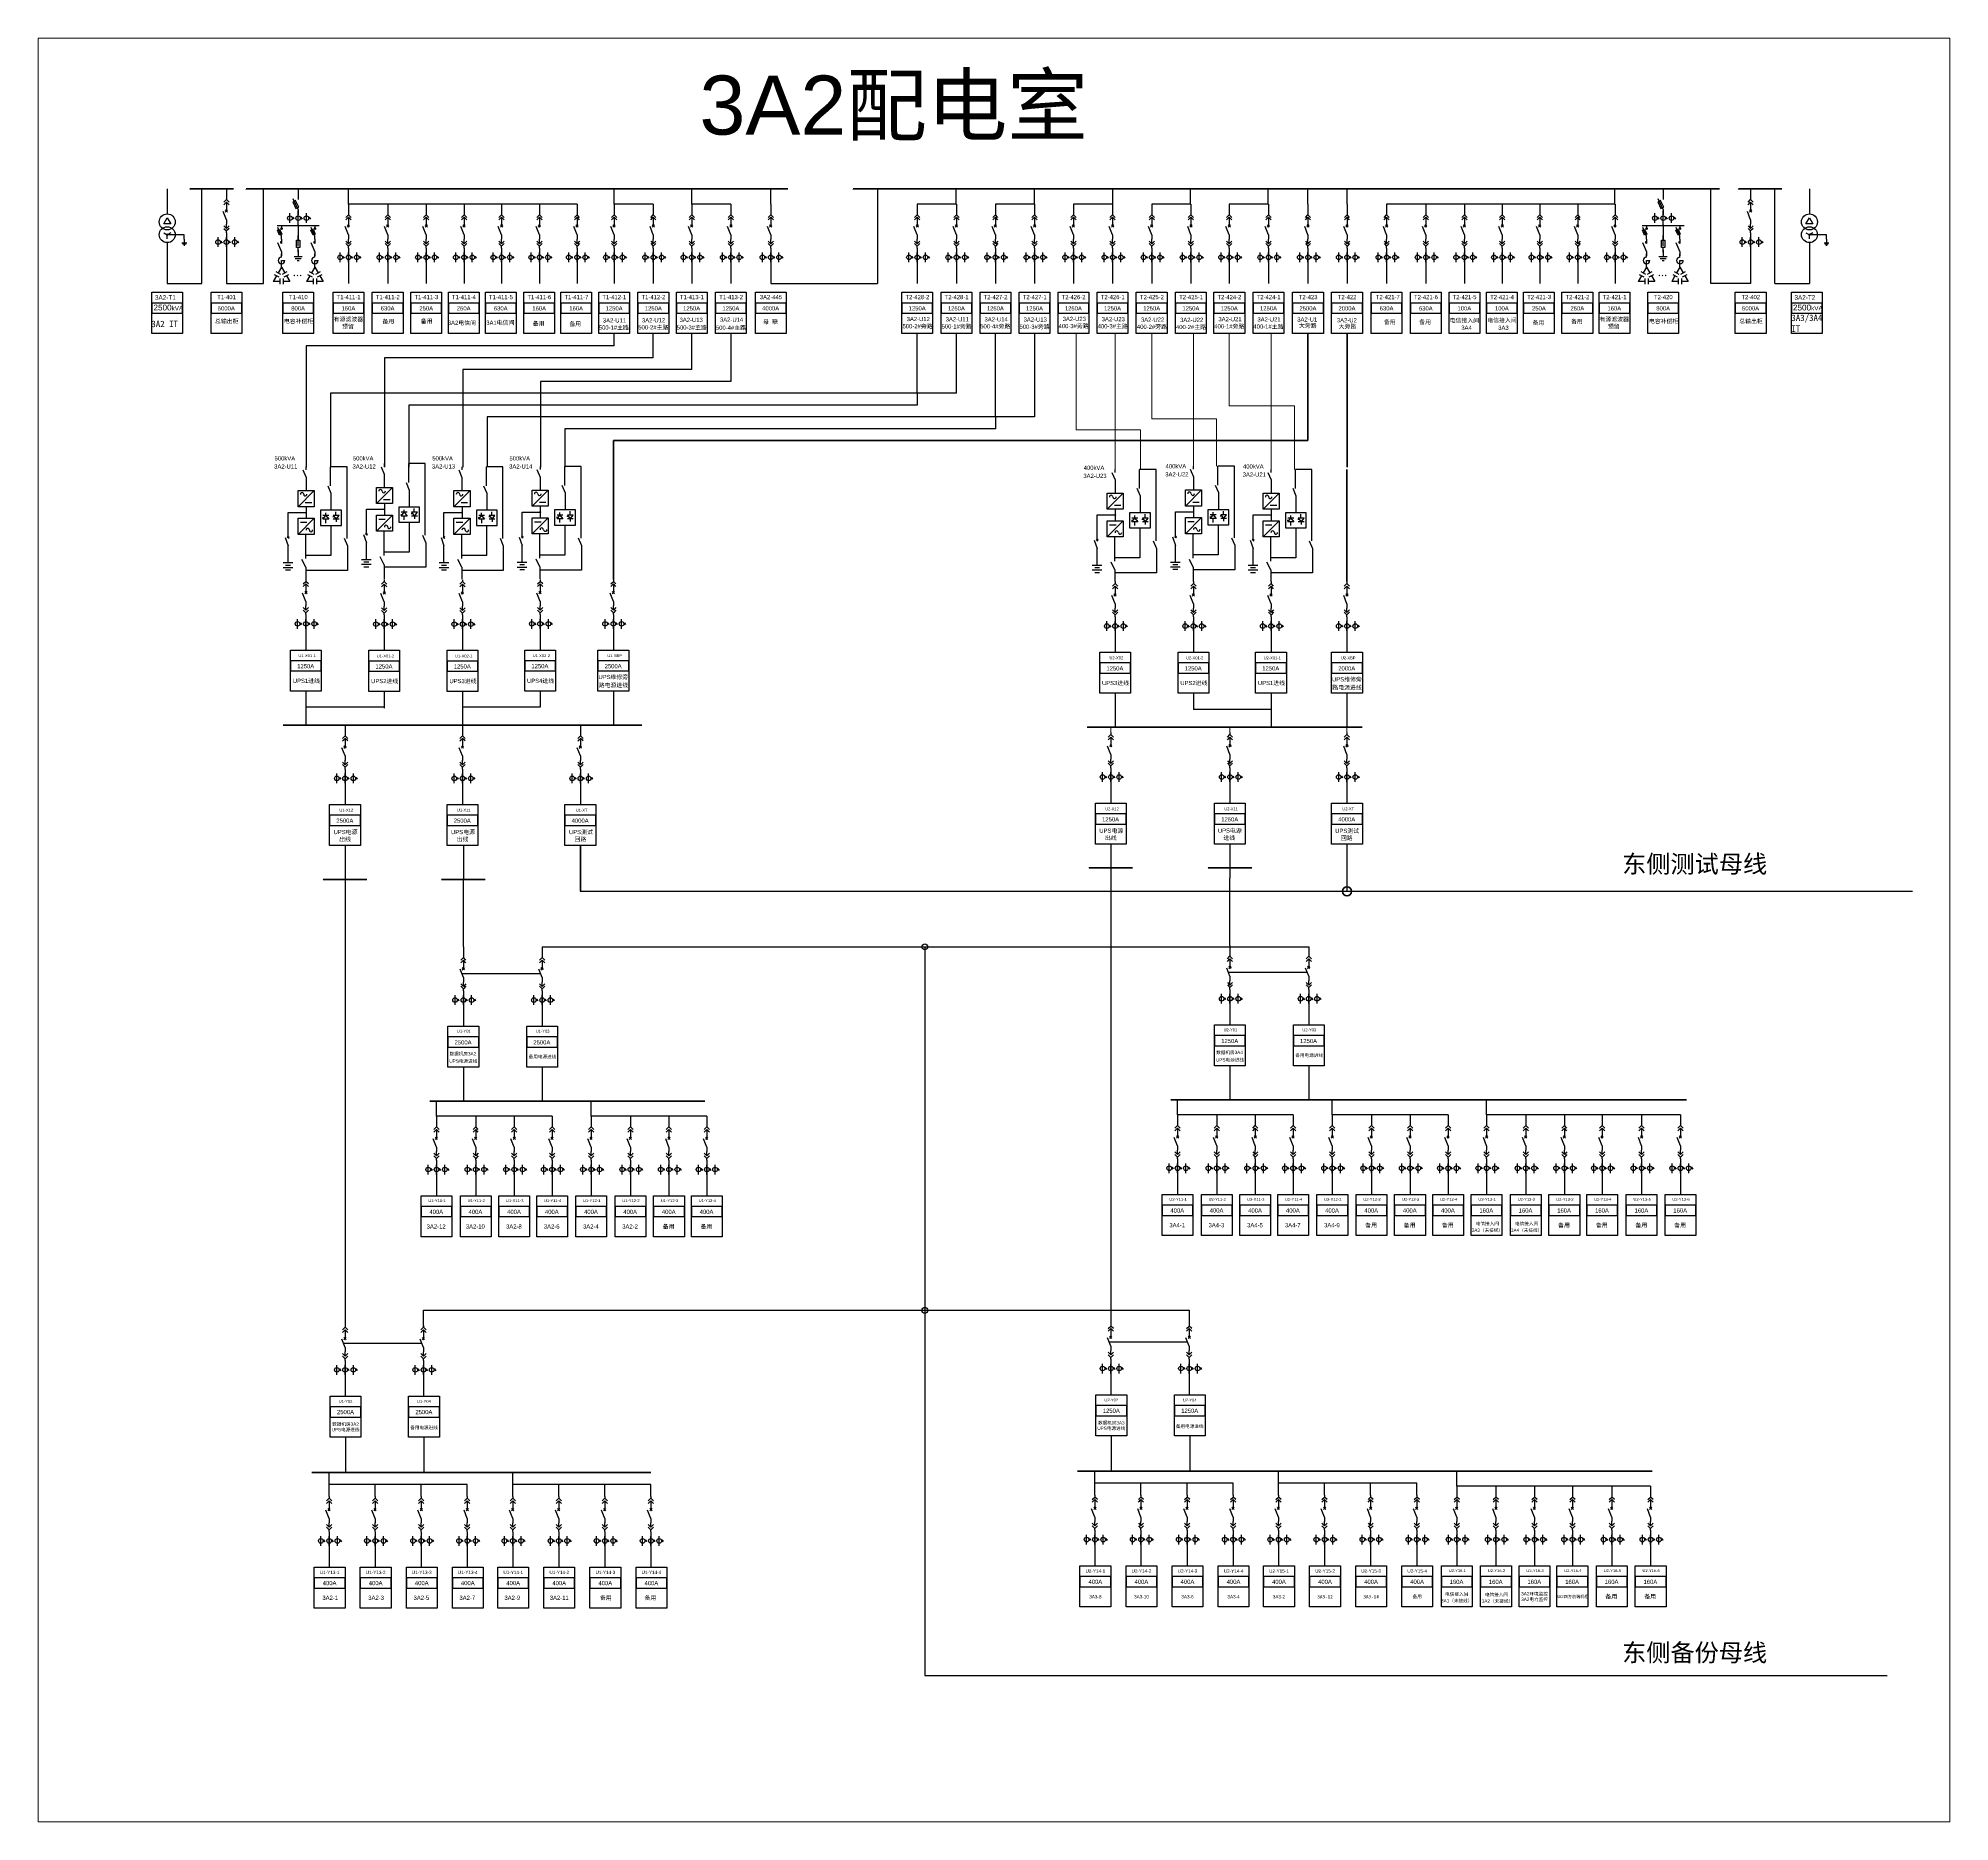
# Model space of a CAD drawing. Header units: millimetres. Extents: x -3460 to -460, y 6070 to 9130.
# Drawn here: x -2247.4 to -1923.7, y 6960 to 7262.1 of the extents above; entities that cross this region are included whole.
import ezdxf
from ezdxf.enums import TextEntityAlignment as Align

# ---------------------------------------------------------------- set-up
doc = ezdxf.new("R2010")
doc.units = ezdxf.units.MM
doc.header["$LTSCALE"] = 1000
doc.header["$MEASUREMENT"] = 0
for name, pattern in [('CENTER', [2, 1.25, -0.25, 0.25, -0.25]), ('CONTINOUS', [0]), ('DASHED', [0.75, 0.5, -0.25]), ('HIDDEN', [0.375, 0.25, -0.125])]:
    doc.linetypes.add(name, pattern=pattern)
doc.styles.get("Standard").update_dxf_attribs({"font": 'arial.ttf'})

# ---------------------------------------------------------------- blocks, each defined once
blk = doc.blocks.new('DYDQAA05')
at = {"color": 0}
blk.add_lwpolyline([(0, 0), (0, -7)], dxfattribs=at)
blk = doc.blocks.new('DYDQAA03')
at = {"color": 0}
for points in [[(0, 0), (0, -1.5)], [(-2.1, -3.6), (0, -1.5)], [(-2.1, -5.6), (0, -3.5)], [(2.1, -3.6), (0, -1.5)], [(2.1, -5.6), (0, -3.5)], [(0, -3.5), (0, -7)]]:
    blk.add_lwpolyline(points, dxfattribs=at)
blk = doc.blocks.new('DYDQAA09')
at = {"color": 0}
blk.add_lwpolyline([(0, 0), (0, -3.5)], dxfattribs=at)
blk.add_lwpolyline([(0, 0), (0, -3.5)], dxfattribs=at)
blk.add_lwpolyline([(0, 0), (0, -3.5)], dxfattribs=at)
blk.add_lwpolyline([(0, 0), (0, -3.5)], dxfattribs=at)
blk.add_lwpolyline([(0, 0), (0, -3.5)], dxfattribs=at)
blk.add_lwpolyline([(0, 0), (0, -3.5)], dxfattribs=at)
blk.add_lwpolyline([(0, 0), (0, -3.5)], dxfattribs=at)
blk.add_lwpolyline([(0, 0), (0, -3.5)], dxfattribs=at)
blk.add_lwpolyline([(0, 0), (0, -3.5)], dxfattribs=at)
blk = doc.blocks.new('DYDQ0201')
at = {"color": 0}
for points in [[(0.9, -0.9), (-0.9, 0.9)], [(-0.9, -0.9), (0.9, 0.9)], [(0, -7), (-2.6, -0.4)]]:
    blk.add_lwpolyline(points, dxfattribs=at)
blk = doc.blocks.new('DYDQAA04')
at = {"color": 0}
for points in [[(0, -3.5), (0, 0)], [(-2.1, -1.4), (0, -3.5)], [(-2.1, -3.4), (0, -5.5)], [(2.1, -1.4), (0, -3.5)], [(2.1, -3.4), (0, -5.5)], [(0, -7), (0, -5.5)]]:
    blk.add_lwpolyline(points, dxfattribs=at)
blk = doc.blocks.new('A$C03DD39B5')
for p, q in [((417, 475), (283, 392)), ((417, 422), (283, 339)), ((350, 333), (350, 467))]:
    blk.add_line(p, q)
blk.add_lwpolyline([(700, 167), (0, 167)])
blk.add_circle((350, 167), 167)
blk = doc.blocks.new('$element$00000530')
for points in [[(-0.29, -0.34), (-0.14, -0.27), (0.02, -0.62), (-0.14, -0.69), (-0.29, -0.34)], [(0, -1), (0, -0.78), (-0.28, -0.15)], [(-0.05, -0.18), (0.05, -0.18)], [(0, 0), (0, -0.18)]]:
    blk.add_lwpolyline(points)
blk.add_circle((0, -0.23), 0.05)
at = {"flags": 9}
blk.add_attdef('S', (0, 0), '', height=0.00000667, dxfattribs=at)
blk = doc.blocks.new('M_M4')
blk.add_line((-0.25, -0.2), (0, -0.75))
for points in [[(0, 0), (0, -0.25)], [(0, -0.75), (0, -1)]]:
    blk.add_lwpolyline(points)
blk.add_arc((-0.01, -0.19), 0.0589, 81.8699, 278.1301)
at = {"width": 0.8, "flags": 9}
blk.add_attdef('S', (0.25, -0.5), '', height=0.2, dxfattribs=at)
blk = doc.blocks.new('M_M23')
for p, q in [((0, -0.5), (-0.25, -0.5)), ((0, -0.25), (0, -0.5))]:
    blk.add_line(p, q)
for points in [[(0, 0), (0, -0.25)], [(0, -0.75), (0, -1)]]:
    blk.add_lwpolyline(points)
blk.add_arc((0, -0.5), 0.25, 270, 180)
at = {"width": 0.8, "flags": 9}
blk.add_attdef('S', (0.25, -0.5), '', height=0.2, dxfattribs=at)
blk = doc.blocks.new('M_M44IVD')
for points in [[(0, 0), (-0.2, -0.35)], [(0, 0), (0.2, -0.35)], [(-0.3, -0.52), (-0.5, -0.87)], [(-0.1, -0.87), (-0.5, -0.87)], [(-0.44, -0.44), (-0.16, -0.6)], [(-0.34, -0.26), (-0.06, -0.43)], [(-0.1, -0.7), (-0.1, -1.03)], [(0.06, -0.43), (0.34, -0.26)], [(0.1, -0.7), (0.1, -1.03)], [(0.5, -0.87), (0.1, -0.87)], [(0.16, -0.6), (0.44, -0.44)], [(0.3, -0.52), (0.5, -0.87)]]:
    blk.add_lwpolyline(points)
at = {"width": 0.8, "flags": 9}
blk.add_attdef('S', (0.25, -0.5), '', height=0.2, dxfattribs=at)
blk = doc.blocks.new('M_M17')
for p, q in [((-0.1, -0.72), (-0.1, -0.28)), ((-0.1, -0.28), (0.1, -0.28)), ((0.1, -0.72), (-0.1, -0.72)), ((0, -0.38), (0, -0.72)), ((0.1, -0.28), (0.1, -0.72))]:
    blk.add_line(p, q)
for points in [[(0, 0), (0, -0.28)], [(0, -0.72), (0, -1)]]:
    blk.add_lwpolyline(points)
for points in [[(-0.03, -0.57), (0.03, -0.57), (0, -0.37), (0.03, -0.57)], [(0, -0.37), (-0.03, -0.57), (0.03, -0.57), (0, -0.37)]]:
    blk.add_solid(points)
at = {"width": 0.8, "flags": 9}
blk.add_attdef('S', (0.25, -0.5), '', height=0.2, dxfattribs=at)
blk = doc.blocks.new('M_M24')
for p, q in [((-0.25, -0.375), (0.25, -0.375)), ((-0.1875, -0.5), (0.1875, -0.5)), ((-0.0625, -0.625), (0.0625, -0.625))]:
    blk.add_line(p, q)
blk.add_lwpolyline([(0, 0), (0, -0.375)])
at = {"width": 0.8, "flags": 9}
blk.add_attdef('S', (0.25, -0.5), '', height=0.2, dxfattribs=at)

msp = doc.modelspace()

# ---------------------------------------------------------------- linework, layer by layer
at = {"color": 0}
for p, q in [((-2225.53, 7236.54, -3862.78), (-2225.53, 7232.3, -8473.73)), ((-1947.44, 7236.54, -687.2), (-1947.44, 7232.3, -5298.14)), ((-2226.12, 7230.6, -8473.73), (-2225.53, 7231.62, -8473.73)), ((-2226.12, 7230.6, -8473.73), (-2225.53, 7231.62, -8473.73)), ((-2225.53, 7231.62, -8473.73), (-2224.95, 7230.6, -8473.73)), ((-1948.03, 7230.6, -5298.14), (-1947.44, 7231.62, -5298.14)), ((-1948.03, 7230.6, -5298.14), (-1947.44, 7231.62, -5298.14)), ((-1947.44, 7231.62, -5298.14), (-1946.86, 7230.6, -5298.14)), ((-2224.95, 7230.6, -8473.73), (-2226.12, 7230.6, -8473.73)), ((-2226.12, 7229.12, -8473.73), (-2225.53, 7228.78, -8473.73)), ((-2225.54, 7228.88, -8473.73), (-2225.63, 7228.79, -8473.73)), ((-2225.5, 7228.87, -8473.73), (-2225.63, 7228.74, -8473.73)), ((-2225.48, 7228.87, -8473.73), (-2225.62, 7228.73, -8473.73)), ((-2225.57, 7228.87, -8473.73), (-2225.62, 7228.82, -8473.73)), ((-2225.46, 7228.84, -8473.73), (-2225.6, 7228.7, -8473.73)), ((-2225.45, 7228.83, -8473.73), (-2225.59, 7228.69, -8473.73)), ((-2225.43, 7228.8, -8473.73), (-2225.55, 7228.68, -8473.73)), ((-2224.95, 7229.12, -8473.73), (-2225.53, 7228.78, -8473.73)), ((-2225.53, 7228.1, -8473.73), (-2225.53, 7228.78, -8473.73)), ((-2222.64, 7228.78, -8473.73), (-2225.53, 7228.78, -8473.73)), ((-2225.43, 7228.77, -8473.73), (-2225.53, 7228.68, -8473.73)), ((-1946.86, 7230.6, -5298.14), (-1948.03, 7230.6, -5298.14)), ((-1948.03, 7229.12, -5298.14), (-1947.44, 7228.78, -5298.14)), ((-1947.45, 7228.88, -5298.14), (-1947.55, 7228.79, -5298.14)), ((-1947.41, 7228.87, -5298.14), (-1947.54, 7228.74, -5298.14)), ((-1947.49, 7228.87, -5298.14), (-1947.54, 7228.82, -5298.14)), ((-1947.39, 7228.87, -5298.14), (-1947.53, 7228.73, -5298.14)), ((-1947.37, 7228.84, -5298.14), (-1947.51, 7228.7, -5298.14)), ((-1947.36, 7228.83, -5298.14), (-1947.5, 7228.69, -5298.14)), ((-1947.34, 7228.8, -5298.14), (-1947.46, 7228.68, -5298.14)), ((-1946.86, 7229.12, -5298.14), (-1947.44, 7228.78, -5298.14)), ((-1947.44, 7228.1, -5298.14), (-1947.44, 7228.78, -5298.14)), ((-1944.56, 7228.78, -5298.14), (-1947.44, 7228.78, -5298.14)), ((-1947.34, 7228.77, -5298.14), (-1947.44, 7228.68, -5298.14)), ((-2225.53, 7227.42, -8473.73), (-2225.53, 7220.52, -8473.73)), ((-2223.05, 7227.42, -8473.73), (-2222.24, 7227.42, -8473.73)), ((-2222.95, 7227.22, -8473.73), (-2222.34, 7227.22, -8473.73)), ((-2222.75, 7227.02, -8473.73), (-2222.54, 7227.02, -8473.73)), ((-1947.44, 7227.42, -5298.14), (-1947.44, 7220.52, -5298.14)), ((-1944.96, 7227.42, -5298.14), (-1944.15, 7227.42, -5298.14)), ((-1944.86, 7227.22, -5298.14), (-1944.25, 7227.22, -5298.14)), ((-1944.66, 7227.02, -5298.14), (-1944.45, 7227.02, -5298.14)), ((-2225.53, 7220.52, -8473.73), (-2219.67, 7220.52, -8473.73)), ((-1953.3, 7220.52, -5298.14), (-1947.44, 7220.52, -5298.14))]:
    msp.add_line(p, q, dxfattribs=at)
for p, q in [((-2219.67, 7220.52, -8473.73), (-2219.67, 7236.54, -6688.33)), ((-2209.22, 7220.52, -6688.33), (-2209.22, 7236.54, -6688.33)), ((-2194.84, 7233.96, -8071.62), (-2194.84, 7236.54, -6688.33)), ((-2194.84, 7233.96, -8071.62), (-2194.84, 7236.54, -6688.33)), ((-2149.86, 7233.96, -8071.62), (-2149.86, 7236.54, -6688.33)), ((-2136.72, 7233.96, -8071.62), (-2136.72, 7236.54, -6688.33)), ((-2123.34, 7233.96, -8071.62), (-2123.34, 7236.54, -6688.33)), ((-2091.92, 7233.96, -6688.28), (-2091.92, 7236.54, -5305)), ((-2078.68, 7233.96, -6688.28), (-2078.68, 7236.54, -5305)), ((-2065.41, 7233.96, -6688.28), (-2065.41, 7236.54, -5305)), ((-2052.25, 7233.96, -6688.28), (-2052.25, 7236.54, -5305)), ((-2039.1, 7233.96, -6688.28), (-2039.1, 7236.54, -5305)), ((-2032.36, 7233.96, -6688.28), (-2032.36, 7236.54, -5305)), ((-2025.75, 7233.96, -6688.28), (-2025.75, 7236.54, -5305)), ((-1980.39, 7233.96, -6688.28), (-1980.39, 7236.54, -5305)), ((-1964.17, 7220.52, -3512.75), (-1964.17, 7236.54, -3512.75)), ((-1953.3, 7220.52, -5298.14), (-1953.3, 7236.54, -3512.75)), ((-2156.14, 7233.96, -8071.66), (-2194.84, 7233.96, -8071.66)), ((-2143.22, 7233.96, -8071.62), (-2149.86, 7233.96, -8071.62)), ((-2130.08, 7233.96, -8071.62), (-2136.72, 7233.96, -8071.62)), ((-2091.89, 7233.96, -6688.28), (-2098.53, 7233.96, -6688.28)), ((-2078.66, 7233.96, -6688.28), (-2085.3, 7233.96, -6688.28)), ((-2065.45, 7233.96, -6688.28), (-2072.08, 7233.96, -6688.28)), ((-2052.18, 7233.96, -6688.28), (-2058.82, 7233.96, -6688.28)), ((-2039.05, 7233.96, -6688.28), (-2045.69, 7233.96, -6688.28)), ((-1980.34, 7233.96, -6688.28), (-2019.04, 7233.96, -6688.28)), ((-2215.52, 7228.3, -6688.33), (-2215.52, 7226.66, -6688.33)), ((-2206.17, 7230.34, -6688.33), (-2206.17, 7229.94, -6688.33)), ((-2203.36, 7230.43, -6688.33), (-2203.36, 7230.77, -6688.33)), ((-1975.02, 7230.34, -4487.06), (-1975.02, 7229.94, -4487.06)), ((-1972.22, 7230.43, -4487.06), (-1972.22, 7230.77, -4487.06)), ((-1957.4, 7228.3, -3512.75), (-1957.4, 7226.66, -3512.75)), ((-2215.52, 7226.66, -6688.33), (-2215.52, 7220.52, -6688.33)), ((-2194.84, 7225.72, -5870.44), (-2194.84, 7224.08, -5870.44)), ((-2188.2, 7225.72, -5870.44), (-2188.2, 7224.08, -5870.44)), ((-2181.67, 7225.72, -5870.44), (-2181.67, 7224.08, -5870.44)), ((-2175.27, 7225.72, -5870.44), (-2175.27, 7224.08, -5870.44)), ((-2168.92, 7225.72, -5870.44), (-2168.92, 7224.08, -5870.44)), ((-2162.49, 7225.72, -5870.44), (-2162.49, 7224.08, -5870.44)), ((-2156.14, 7225.72, -5870.44), (-2156.14, 7224.08, -5870.44)), ((-2149.86, 7225.72, -5870.39), (-2149.86, 7224.08, -5870.39)), ((-2143.22, 7225.72, -5870.39), (-2143.22, 7224.08, -5870.39)), ((-2136.72, 7225.72, -5870.39), (-2136.72, 7224.08, -5870.39)), ((-2130.08, 7225.72, -5870.39), (-2130.08, 7224.08, -5870.39)), ((-2123.34, 7225.72, -5870.39), (-2123.34, 7224.08, -5870.39)), ((-2098.53, 7225.72, -4487.06), (-2098.53, 7224.08, -4487.06)), ((-2091.89, 7225.72, -4487.06), (-2091.89, 7224.08, -4487.06)), ((-2085.3, 7225.72, -4487.06), (-2085.3, 7224.08, -4487.06)), ((-2078.66, 7225.72, -4487.06), (-2078.66, 7224.08, -4487.06)), ((-2072.08, 7225.72, -4487.06), (-2072.08, 7224.08, -4487.06)), ((-2065.45, 7225.72, -4487.06), (-2065.45, 7224.08, -4487.06)), ((-2058.82, 7225.72, -4487.06), (-2058.82, 7224.08, -4487.06)), ((-2052.18, 7225.72, -4487.06), (-2052.18, 7224.08, -4487.06)), ((-2045.69, 7225.72, -4487.06), (-2045.69, 7224.08, -4487.06)), ((-2039.05, 7225.72, -4487.06), (-2039.05, 7224.08, -4487.06)), ((-2032.36, 7225.72, -4487.06), (-2032.36, 7224.08, -4487.06)), ((-2025.75, 7225.72, -4487.06), (-2025.75, 7224.08, -4487.06)), ((-2019.04, 7225.72, -4487.06), (-2019.04, 7224.08, -4487.06)), ((-2012.4, 7225.72, -4487.06), (-2012.4, 7224.08, -4487.06)), ((-2005.87, 7225.72, -4487.06), (-2005.87, 7224.08, -4487.06)), ((-1999.47, 7225.72, -4487.06), (-1999.47, 7224.08, -4487.06)), ((-1993.12, 7225.72, -4487.06), (-1993.12, 7224.08, -4487.06)), ((-1986.69, 7225.72, -4487.06), (-1986.69, 7224.08, -4487.06)), ((-1980.34, 7225.72, -4487.06), (-1980.34, 7224.08, -4487.06)), ((-1957.4, 7226.66, -3512.75), (-1957.4, 7220.52, -3512.75)), ((-2194.84, 7224.08, -5870.44), (-2194.84, 7220.52, -5870.44)), ((-2188.2, 7224.08, -5870.44), (-2188.2, 7220.52, -5870.44)), ((-2181.67, 7224.08, -5870.44), (-2181.67, 7220.52, -5870.44)), ((-2175.27, 7224.08, -5870.44), (-2175.27, 7220.52, -5870.44)), ((-2168.92, 7224.08, -5870.44), (-2168.92, 7220.52, -5870.44)), ((-2162.49, 7224.08, -5870.44), (-2162.49, 7220.52, -5870.44)), ((-2156.14, 7224.08, -5870.44), (-2156.14, 7220.52, -5870.44)), ((-2149.86, 7224.08, -5870.39), (-2149.86, 7220.52, -5870.39)), ((-2143.22, 7224.08, -5870.39), (-2143.22, 7220.52, -5870.39)), ((-2136.72, 7224.08, -5870.39), (-2136.72, 7220.52, -5870.39)), ((-2130.08, 7224.08, -5870.39), (-2130.08, 7220.52, -5870.39)), ((-2123.34, 7224.08, -5870.39), (-2123.34, 7220.52, -5870.39)), ((-2098.53, 7224.08, -4487.06), (-2098.53, 7220.52, -4487.06)), ((-2091.89, 7224.08, -4487.06), (-2091.89, 7220.52, -4487.06)), ((-2085.3, 7224.08, -4487.06), (-2085.3, 7220.52, -4487.06)), ((-2078.66, 7224.08, -4487.06), (-2078.66, 7220.52, -4487.06)), ((-2072.08, 7224.08, -4487.06), (-2072.08, 7220.52, -4487.06)), ((-2065.45, 7224.08, -4487.06), (-2065.45, 7220.52, -4487.06)), ((-2058.82, 7224.08, -4487.06), (-2058.82, 7220.52, -4487.06)), ((-2052.18, 7224.08, -4487.06), (-2052.18, 7220.52, -4487.06)), ((-2045.69, 7224.08, -4487.06), (-2045.69, 7220.52, -4487.06)), ((-2039.05, 7224.08, -4487.06), (-2039.05, 7220.52, -4487.06)), ((-2032.36, 7224.08, -4487.06), (-2032.36, 7220.52, -4487.06)), ((-2025.75, 7224.08, -4487.06), (-2025.75, 7220.52, -4487.06)), ((-2019.04, 7224.08, -4487.06), (-2019.04, 7220.52, -4487.06)), ((-2012.4, 7224.08, -4487.06), (-2012.4, 7220.52, -4487.06)), ((-2005.87, 7224.08, -4487.06), (-2005.87, 7220.52, -4487.06)), ((-1999.47, 7224.08, -4487.06), (-1999.47, 7220.52, -4487.06)), ((-1993.12, 7224.08, -4487.06), (-1993.12, 7220.52, -4487.06)), ((-1986.69, 7224.08, -4487.06), (-1986.69, 7220.52, -4487.06)), ((-1980.34, 7224.08, -4487.06), (-1980.34, 7220.52, -4487.06)), ((-2215.52, 7220.52, -6688.33), (-2209.22, 7220.52, -6688.33)), ((-1957.4, 7220.52, -3512.75), (-1964.17, 7220.52, -3512.75)), ((-2202.05, 7163.64, -5305), (-2202.05, 7162, -5305)), ((-2188.79, 7163.6, -5305), (-2188.79, 7161.96, -5305)), ((-2175.53, 7163.6, -5305), (-2175.53, 7161.96, -5305)), ((-2162.39, 7163.64, -5305), (-2162.39, 7162, -5305)), ((-2149.99, 7163.64, -5305), (-2149.99, 7162, -5305)), ((-2202.05, 7162, -5305), (-2202.05, 7158.44, -5305)), ((-2188.79, 7161.96, -5305), (-2188.79, 7158.39, -5305)), ((-2175.53, 7161.96, -5305), (-2175.53, 7158.39, -5305)), ((-2162.39, 7162, -5305), (-2162.39, 7158.44, -5305)), ((-2149.99, 7162, -5305), (-2149.99, 7158.44, -5305)), ((-2065.02, 7163.27, -3103.78), (-2065.02, 7161.63, -3103.78)), ((-2065.02, 7161.63, -3103.78), (-2065.02, 7158.07, -3103.78)), ((-2051.76, 7163.27, -3103.78), (-2051.76, 7161.63, -3103.78)), ((-2051.76, 7161.63, -3103.78), (-2051.76, 7158.07, -3103.78)), ((-2038.62, 7163.27, -3103.78), (-2038.62, 7161.63, -3103.78)), ((-2038.62, 7161.63, -3103.78), (-2038.62, 7158.07, -3103.78)), ((-2025.76, 7163.27, -3103.78), (-2025.76, 7161.63, -3103.78)), ((-2025.76, 7161.63, -3103.78), (-2025.76, 7158.07, -3103.78)), ((-2202.05, 7151.48, -5305), (-2202.05, 7145.72, -5305)), ((-2188.79, 7151.44, -5305), (-2188.79, 7148.58, -5305)), ((-2175.53, 7151.44, -5305), (-2175.53, 7145.72, -5305)), ((-2162.39, 7151.48, -5305), (-2162.39, 7148.74, -5305)), ((-2149.99, 7151.48, -5305), (-2149.99, 7145.76, -5305)), ((-2065.02, 7151.11, -3103.78), (-2065.02, 7145.39, -3103.78)), ((-2051.76, 7151.11, -3103.78), (-2051.76, 7148.37, -3103.78)), ((-2038.62, 7151.11, -3103.78), (-2038.62, 7145.39, -3103.78)), ((-2025.76, 7151.11, -3103.78), (-2025.76, 7145.39, -3103.78)), ((-2188.79, 7148.74, -5305), (-2202.05, 7148.74, -5305)), ((-2162.39, 7148.74, -5305), (-2175.53, 7148.74, -5305)), ((-2038.62, 7148.37, -3103.78), (-2051.76, 7148.37, -3103.78)), ((-2065.75, 7137.7, -3103.78), (-2065.75, 7136.06, -3103.78)), ((-2045.57, 7137.7, -3103.78), (-2045.57, 7136.06, -3103.78)), ((-2195.42, 7137.48, -3103.78), (-2195.42, 7135.84, -3103.78)), ((-2195.42, 7135.84, -3103.78), (-2195.42, 7132.27, -3103.78)), ((-2175.53, 7137.48, -3103.78), (-2175.53, 7135.84, -3103.78)), ((-2175.53, 7135.84, -3103.78), (-2175.53, 7132.27, -3103.78)), ((-2065.75, 7136.06, -3103.78), (-2065.75, 7132.5, -3103.78)), ((-2045.57, 7136.06, -3103.78), (-2045.57, 7132.5, -3103.78)), ((-2195.42, 7125.32, -3103.78), (-2195.42, 7119.6, -3103.78)), ((-2175.39, 7125.32, -3103.78), (-2175.39, 7119.6, -3103.78)), ((-2065.75, 7125.54, -3103.78), (-2065.75, 7119.82, -3103.78)), ((-2045.57, 7125.54, -3103.78), (-2045.57, 7119.82, -3103.78)), ((-2195.42, 7119.6, -9329.62), (-2195.42, 7044.06, -9329.62)), ((-2175.39, 7108.17, -13604.84), (-2175.39, 7119.6, -3103.78)), ((-2065.75, 7119.82, -9329.62), (-2065.75, 7044.28, -9329.62)), ((-2045.57, 7108.4, -13604.84), (-2045.57, 7119.82, -3103.78)), ((-2175.39, 7099.93, -11403.62), (-2175.39, 7098.29, -11403.62)), ((-2045.57, 7100.16, -11403.62), (-2045.57, 7098.52, -11403.62)), ((-2175.39, 7098.29, -11403.62), (-2175.39, 7094.73, -11403.62)), ((-2045.57, 7098.52, -11403.62), (-2045.57, 7094.95, -11403.62)), ((-2175.39, 7087.77, -11403.62), (-2175.39, 7082.05, -11403.62)), ((-2045.57, 7088, -11403.62), (-2045.57, 7082.28, -11403.62)), ((-2179.94, 7079.48, -16245.15), (-2179.94, 7082.05, -14861.87)), ((-2160.36, 7079.48, -16245.2), (-2179.94, 7079.48, -16245.2)), ((-2153.74, 7079.48, -11529.87), (-2153.74, 7082.05, -10146.59)), ((-2134.16, 7079.48, -11529.92), (-2153.74, 7079.48, -11529.92)), ((-2054.45, 7079.7, -16245.15), (-2054.45, 7082.28, -14861.87)), ((-2034.88, 7079.7, -16245.2), (-2054.45, 7079.7, -16245.2)), ((-2028.25, 7079.7, -11529.87), (-2028.25, 7082.28, -10146.59)), ((-2008.62, 7079.7, -11529.92), (-2028.25, 7079.7, -11529.92)), ((-2002.11, 7079.7, -11529.87), (-2002.11, 7082.28, -10146.59)), ((-1969.29, 7079.7, -11529.92), (-2002.11, 7079.7, -11529.92)), ((-2179.94, 7071.24, -14043.98), (-2179.94, 7069.6, -14043.98)), ((-2179.94, 7069.6, -14043.98), (-2179.94, 7066.03, -14043.98)), ((-2173.3, 7071.24, -14043.98), (-2173.3, 7069.6, -14043.98)), ((-2173.3, 7069.6, -14043.98), (-2173.3, 7066.03, -14043.98)), ((-2166.77, 7071.24, -14043.98), (-2166.77, 7069.6, -14043.98)), ((-2166.77, 7069.6, -14043.98), (-2166.77, 7066.03, -14043.98)), ((-2160.36, 7071.24, -14043.98), (-2160.36, 7069.6, -14043.98)), ((-2160.36, 7069.6, -14043.98), (-2160.36, 7066.03, -14043.98)), ((-2153.74, 7071.24, -9328.69), (-2153.74, 7069.6, -9328.69)), ((-2153.74, 7069.6, -9328.69), (-2153.74, 7066.03, -9328.69)), ((-2147.1, 7071.24, -9328.69), (-2147.1, 7069.6, -9328.69)), ((-2147.1, 7069.6, -9328.69), (-2147.1, 7066.03, -9328.69)), ((-2140.57, 7071.24, -9328.69), (-2140.57, 7069.6, -9328.69)), ((-2140.57, 7069.6, -9328.69), (-2140.57, 7066.03, -9328.69)), ((-2134.16, 7071.24, -9328.69), (-2134.16, 7069.6, -9328.69)), ((-2134.16, 7069.6, -9328.69), (-2134.16, 7066.03, -9328.69)), ((-2054.45, 7071.46, -14043.98), (-2054.45, 7069.82, -14043.98)), ((-2054.45, 7069.82, -14043.98), (-2054.45, 7066.25, -14043.98)), ((-2047.81, 7071.46, -14043.98), (-2047.81, 7069.82, -14043.98)), ((-2047.81, 7069.82, -14043.98), (-2047.81, 7066.25, -14043.98)), ((-2041.28, 7071.46, -14043.98), (-2041.28, 7069.82, -14043.98)), ((-2041.28, 7069.82, -14043.98), (-2041.28, 7066.25, -14043.98)), ((-2034.88, 7071.46, -14043.98), (-2034.88, 7069.82, -14043.98)), ((-2034.88, 7069.82, -14043.98), (-2034.88, 7066.25, -14043.98)), ((-2028.25, 7071.46, -9328.69), (-2028.25, 7069.82, -9328.69)), ((-2028.25, 7069.82, -9328.69), (-2028.25, 7066.25, -9328.69)), ((-2021.61, 7071.46, -9328.69), (-2021.61, 7069.82, -9328.69)), ((-2021.61, 7069.82, -9328.69), (-2021.61, 7066.25, -9328.69)), ((-2015.08, 7071.46, -9328.69), (-2015.08, 7069.82, -9328.69)), ((-2015.08, 7069.82, -9328.69), (-2015.08, 7066.25, -9328.69)), ((-2008.62, 7071.46, -17290.36), (-2008.62, 7069.82, -17290.36)), ((-2008.62, 7069.82, -17290.36), (-2008.62, 7066.25, -17290.36)), ((-2002.11, 7071.46, -9328.69), (-2002.11, 7069.82, -9328.69)), ((-2002.11, 7069.82, -9328.69), (-2002.11, 7066.25, -9328.69)), ((-1995.48, 7071.46, -9328.69), (-1995.48, 7069.82, -9328.69)), ((-1995.48, 7069.82, -9328.69), (-1995.48, 7066.25, -9328.69)), ((-1988.95, 7071.46, -9328.69), (-1988.95, 7069.82, -9328.69)), ((-1988.95, 7069.82, -9328.69), (-1988.95, 7066.25, -9328.69)), ((-1982.54, 7071.46, -9328.69), (-1982.54, 7069.82, -9328.69)), ((-1982.54, 7069.82, -9328.69), (-1982.54, 7066.25, -9328.69)), ((-1975.86, 7071.46, -3230.08), (-1975.86, 7069.82, -3230.08)), ((-1975.86, 7069.82, -3230.08), (-1975.86, 7066.25, -3230.08)), ((-1969.29, 7071.46, -3230.08), (-1969.29, 7069.82, -3230.08)), ((-1969.29, 7069.82, -3230.08), (-1969.29, 7066.25, -3230.08)), ((-2195.42, 7037.31, -7128.39), (-2195.42, 7035.67, -7128.39)), ((-2065.75, 7037.53, -7128.39), (-2065.75, 7035.89, -7128.39)), ((-2195.42, 7035.67, -7128.39), (-2195.42, 7032.1, -7128.39)), ((-2065.75, 7035.89, -7128.39), (-2065.75, 7032.33, -7128.39)), ((-2195.34, 7025.15, -7159.88), (-2195.34, 7019.17, -6688.33)), ((-2065.67, 7025.37, -7159.88), (-2065.67, 7019.39, -6688.33)), ((-2198.11, 7015.1, -9454.9), (-2198.11, 7019.17, -8071.62)), ((-2167.02, 7015.1, -9454.9), (-2167.02, 7019.17, -8071.62)), ((-2068.44, 7015.32, -9454.9), (-2068.44, 7019.39, -8071.62)), ((-2037.35, 7015.32, -9454.9), (-2037.35, 7019.39, -8071.62)), ((-2007.17, 7016.81, -9454.9), (-2007.17, 7019.39, -8071.62)), ((-2190.32, 7017.13, -8071.62), (-2198.11, 7017.13, -8763.26)), ((-2190.32, 7015.1, -8071.62), (-2190.32, 7017.13, -8071.62)), ((-2182.52, 7017.13, -7379.97), (-2190.32, 7017.13, -8071.62)), ((-2182.52, 7015.1, -7379.97), (-2182.52, 7017.13, -7379.97)), ((-2174.72, 7017.13, -6688.33), (-2182.52, 7017.13, -7379.97)), ((-2174.72, 7015.1, -6688.33), (-2174.72, 7017.13, -6688.33)), ((-2159.23, 7017.13, -8071.62), (-2167.02, 7017.13, -8763.26)), ((-2159.23, 7015.1, -8071.62), (-2159.23, 7017.13, -8071.62)), ((-2151.43, 7017.13, -7379.97), (-2159.23, 7017.13, -8071.62)), ((-2151.43, 7015.1, -7379.97), (-2151.43, 7017.13, -7379.97)), ((-2143.63, 7017.13, -6688.33), (-2151.43, 7017.13, -7379.97)), ((-2143.63, 7015.1, -6688.33), (-2143.63, 7017.13, -6688.33)), ((-2060.64, 7017.35, -8071.62), (-2068.44, 7017.35, -8763.26)), ((-2060.64, 7015.32, -8071.62), (-2060.64, 7017.35, -8071.62)), ((-2052.84, 7017.35, -7379.97), (-2060.64, 7017.35, -8071.62)), ((-2052.84, 7015.32, -7379.97), (-2052.84, 7017.35, -7379.97)), ((-2045.04, 7017.35, -6688.33), (-2052.84, 7017.35, -7379.97)), ((-2045.04, 7015.32, -6688.33), (-2045.04, 7017.35, -6688.33)), ((-2029.55, 7017.35, -8071.62), (-2037.35, 7017.35, -8763.26)), ((-2029.55, 7015.32, -8071.62), (-2029.55, 7017.35, -8071.62)), ((-2021.75, 7017.35, -7379.97), (-2029.55, 7017.35, -8071.62)), ((-2021.75, 7015.32, -7379.97), (-2021.75, 7017.35, -7379.97)), ((-2013.95, 7017.35, -6688.33), (-2021.75, 7017.35, -7379.97)), ((-2013.95, 7015.32, -6688.33), (-2013.95, 7017.35, -6688.33)), ((-1974.34, 7016.81, -9454.95), (-2007.17, 7016.81, -9454.95)), ((-2198.11, 7008.35, -7253.67), (-2198.11, 7006.71, -7253.67)), ((-2190.32, 7008.35, -5870.39), (-2190.32, 7006.71, -5870.39)), ((-2182.52, 7008.35, -5178.75), (-2182.52, 7006.71, -5178.75)), ((-2174.72, 7008.35, -4487.11), (-2174.72, 7006.71, -4487.11)), ((-2167.02, 7008.35, -7253.67), (-2167.02, 7006.71, -7253.67)), ((-2159.23, 7008.35, -5870.39), (-2159.23, 7006.71, -5870.39)), ((-2151.43, 7008.35, -5178.75), (-2151.43, 7006.71, -5178.75)), ((-2143.63, 7008.35, -4487.11), (-2143.63, 7006.71, -4487.11)), ((-2068.44, 7008.57, -7253.67), (-2068.44, 7006.93, -7253.67)), ((-2060.64, 7008.57, -5870.39), (-2060.64, 7006.93, -5870.39)), ((-2052.84, 7008.57, -5178.75), (-2052.84, 7006.93, -5178.75)), ((-2045.04, 7008.57, -4487.11), (-2045.04, 7006.93, -4487.11)), ((-2037.35, 7008.57, -7253.67), (-2037.35, 7006.93, -7253.67)), ((-2029.55, 7008.57, -5870.39), (-2029.55, 7006.93, -5870.39)), ((-2021.75, 7008.57, -5178.75), (-2021.75, 7006.93, -5178.75)), ((-2013.95, 7008.57, -4487.11), (-2013.95, 7006.93, -4487.11)), ((-2007.17, 7008.57, -7253.72), (-2007.17, 7006.93, -7253.72)), ((-2000.53, 7008.57, -7253.72), (-2000.53, 7006.93, -7253.72)), ((-1994, 7008.57, -7253.72), (-1994, 7006.93, -7253.72)), ((-1987.59, 7008.57, -7253.72), (-1987.59, 7006.93, -7253.72)), ((-1980.91, 7008.57, -1155.11), (-1980.91, 7006.93, -1155.11)), ((-1974.34, 7008.57, -1155.11), (-1974.34, 7006.93, -1155.11)), ((-2198.11, 7006.71, -7253.67), (-2198.11, 7003.14, -7253.67)), ((-2190.32, 7006.71, -5870.39), (-2190.32, 7003.14, -5870.39)), ((-2182.52, 7006.71, -5178.75), (-2182.52, 7003.14, -5178.75)), ((-2174.72, 7006.71, -4487.11), (-2174.72, 7003.14, -4487.11)), ((-2167.02, 7006.71, -7253.67), (-2167.02, 7003.14, -7253.67)), ((-2159.23, 7006.71, -5870.39), (-2159.23, 7003.14, -5870.39)), ((-2151.43, 7006.71, -5178.75), (-2151.43, 7003.14, -5178.75)), ((-2143.63, 7006.71, -4487.11), (-2143.63, 7003.14, -4487.11)), ((-2068.44, 7006.93, -7253.67), (-2068.44, 7003.37, -7253.67)), ((-2060.64, 7006.93, -5870.39), (-2060.64, 7003.37, -5870.39)), ((-2052.84, 7006.93, -5178.75), (-2052.84, 7003.37, -5178.75)), ((-2045.04, 7006.93, -4487.11), (-2045.04, 7003.37, -4487.11)), ((-2037.35, 7006.93, -7253.67), (-2037.35, 7003.37, -7253.67)), ((-2029.55, 7006.93, -5870.39), (-2029.55, 7003.37, -5870.39)), ((-2021.75, 7006.93, -5178.75), (-2021.75, 7003.37, -5178.75)), ((-2013.95, 7006.93, -4487.11), (-2013.95, 7003.37, -4487.11)), ((-2007.17, 7006.93, -7253.72), (-2007.17, 7003.37, -7253.72)), ((-2000.53, 7006.93, -7253.72), (-2000.53, 7003.37, -7253.72)), ((-1994, 7006.93, -7253.72), (-1994, 7003.37, -7253.72)), ((-1987.59, 7006.93, -7253.72), (-1987.59, 7003.37, -7253.72)), ((-1980.91, 7006.93, -1155.11), (-1980.91, 7003.37, -1155.11)), ((-1974.34, 7006.93, -1155.11), (-1974.34, 7003.37, -1155.11))]:
    msp.add_line(p, q)
at = {"linetype": 'Continuous'}
for p, q in [((-2204.24, 7234.93, -6688.33), (-2203.36, 7233, -6688.33)), ((-1973.09, 7234.93, -4487.06), (-1972.22, 7233, -4487.06)), ((-2203.36, 7232.55, -6688.33), (-2203.36, 7232.84, -6688.33)), ((-2203.36, 7232.08, -6688.33), (-2203.36, 7232.73, -6688.33)), ((-1972.22, 7232.55, -4487.06), (-1972.22, 7232.84, -4487.06)), ((-1972.22, 7232.08, -4487.06), (-1972.22, 7232.73, -4487.06)), ((-2206.91, 7230.34, -6688.33), (-2199.8, 7230.34, -6688.33)), ((-2203.36, 7230.34, -6688.33), (-2203.36, 7227.88, -6688.33)), ((-1975.77, 7230.34, -4487.06), (-1968.66, 7230.34, -4487.06)), ((-1972.22, 7230.34, -4487.06), (-1972.22, 7227.88, -4487.06))]:
    msp.add_line(p, q, dxfattribs=at)
at = {"color": 1}
for p, q in [((-2105.24, 7236.54, -4487.06), (-2105.24, 7220.52, -4487.06)), ((-2123.34, 7220.52, -4487.06), (-2105.24, 7220.52, -4487.06)), ((-2025.76, 7137.7, -4738.66), (-2025.76, 7136.06, -4738.66)), ((-2155.57, 7137.48, -3103.78), (-2155.57, 7135.84, -3103.78)), ((-2155.57, 7135.84, -3103.78), (-2155.57, 7132.27, -3103.78)), ((-2025.76, 7136.06, -4738.66), (-2025.76, 7132.5, -4738.66))]:
    msp.add_line(p, q, dxfattribs=at)
at = {"color": 0, "linetype": 'CENTER', "ltscale": 0.5}
for p, q in [((-2222.64, 7228.03, -8473.73), (-2222.64, 7228.78, -8473.73)), ((-1944.56, 7228.03, -5298.14), (-1944.56, 7228.78, -5298.14))]:
    msp.add_line(p, q, dxfattribs=at)
at = {"color": 6}
for p, q in [((-2149.86, 7209.95, -8889.56), (-2149.86, 7212.07, -6688.33)), ((-2143.22, 7207.94, -8889.56), (-2143.22, 7212.07, -6688.33)), ((-2136.72, 7205.94, -8889.56), (-2136.72, 7212.07, -6688.33)), ((-2130.08, 7212.07, -6688.33), (-2130.08, 7203.93, -8889.56)), ((-2201.99, 7209.95, -7506.23), (-2201.99, 7189.42, -7506.23)), ((-2149.86, 7209.95, -8889.56), (-2201.99, 7209.95, -8889.56)), ((-2188.73, 7207.94, -7506.23), (-2188.73, 7189.42, -7506.23)), ((-2143.22, 7207.94, -8889.56), (-2188.73, 7207.94, -8889.56)), ((-2175.47, 7205.94, -7506.23), (-2175.47, 7189.42, -7506.23)), ((-2136.72, 7205.94, -8889.56), (-2175.47, 7205.94, -8889.56)), ((-2162.33, 7203.93, -7506.23), (-2162.33, 7189.42, -7506.23)), ((-2130.08, 7203.93, -8889.56), (-2162.33, 7203.93, -8889.56))]:
    msp.add_line(p, q, dxfattribs=at)
at = {"color": 3}
for p, q in [((-2098.53, 7201.93, -5305), (-2098.53, 7212.07, -5305)), ((-2091.89, 7201.93, -5305), (-2091.89, 7212.07, -5305)), ((-2085.3, 7197.92, -5305), (-2085.3, 7212.07, -5305)), ((-2078.66, 7212.07, -5305), (-2078.66, 7197.92, -5305)), ((-2197.87, 7201.93, -7506.23), (-2197.87, 7189.42, -7506.23)), ((-2184.61, 7199.92, -7506.23), (-2184.61, 7189.42, -7506.23)), ((-2171.35, 7197.92, -7506.23), (-2171.35, 7189.42, -7506.23)), ((-2158.21, 7195.91, -7506.23), (-2158.21, 7189.42, -7506.23)), ((-2195.09, 7177.34, -4018.11), (-2195.09, 7189.47, -4018.11)), ((-2181.83, 7177.88, -4018.11), (-2181.83, 7190.01, -4018.11)), ((-2168.7, 7177.34, -4018.11), (-2168.7, 7189.47, -4018.11)), ((-2155.45, 7177.41, -4018.11), (-2155.45, 7189.54, -4018.11)), ((-2044.82, 7177.45, -4018.11), (-2044.82, 7189.58, -4018.11)), ((-2058.08, 7176.91, -4018.11), (-2058.08, 7189.04, -4018.11)), ((-2031.69, 7176.91, -4018.11), (-2031.69, 7189.04, -4018.11)), ((-2184.59, 7180.08, -4018.11), (-2184.59, 7176.62, -4018.11)), ((-2158.21, 7179.61, -4018.11), (-2158.21, 7176.15, -4018.11)), ((-2047.58, 7179.65, -4018.11), (-2047.58, 7176.19, -4018.11)), ((-2205.57, 7177.49, -4018.11), (-2205.07, 7176.06, -4018.11)), ((-2204.91, 7177.34, -4018.11), (-2205.2, 7177.62, -4018.11)), ((-2204.92, 7177.64, -4018.11), (-2205.19, 7177.36, -4018.11)), ((-2205.07, 7177.49, -4018.11), (-2205.07, 7178.95, -4018.11)), ((-2202.06, 7173.92, -4018.11), (-2202.06, 7178.03, -4018.11)), ((-2197.85, 7179.54, -4018.11), (-2197.85, 7176.08, -4018.11)), ((-2195.56, 7177.36, -4018.11), (-2195.03, 7176.08, -4018.11)), ((-2192.31, 7178.03, -4018.11), (-2191.8, 7176.59, -4018.11)), ((-2191.64, 7177.87, -4018.11), (-2191.94, 7178.16, -4018.11)), ((-2191.66, 7178.17, -4018.11), (-2191.93, 7177.9, -4018.11)), ((-2191.8, 7178.03, -4018.11), (-2191.8, 7179.49, -4018.11)), ((-2191.8, 7173.73, -4018.11), (-2191.8, 7176.59, -4018.11)), ((-2188.79, 7174.45, -4018.11), (-2188.79, 7178.57, -4018.11)), ((-2182.3, 7177.9, -4018.11), (-2181.77, 7176.62, -4018.11)), ((-2181.77, 7176.62, -4018.11), (-2181.77, 7172.46, -4018.11)), ((-2179.17, 7177.49, -4018.11), (-2178.67, 7176.06, -4018.11)), ((-2178.51, 7177.34, -4018.11), (-2178.8, 7177.62, -4018.11)), ((-2178.53, 7177.64, -4018.11), (-2178.79, 7177.36, -4018.11)), ((-2178.67, 7177.49, -4018.11), (-2178.67, 7178.95, -4018.11)), ((-2175.66, 7173.92, -4018.11), (-2175.66, 7178.03, -4018.11)), ((-2171.45, 7179.54, -4018.11), (-2171.45, 7176.08, -4018.11)), ((-2169.17, 7177.36, -4018.11), (-2168.63, 7176.08, -4018.11)), ((-2165.93, 7177.56, -4018.11), (-2165.42, 7176.12, -4018.11)), ((-2165.26, 7177.4, -4018.11), (-2165.56, 7177.69, -4018.11)), ((-2165.28, 7177.7, -4018.11), (-2165.55, 7177.43, -4018.11)), ((-2165.42, 7177.56, -4018.11), (-2165.42, 7179.02, -4018.11)), ((-2162.41, 7173.99, -4018.11), (-2162.41, 7178.1, -4018.11)), ((-2155.92, 7177.43, -4018.11), (-2155.39, 7176.15, -4018.11)), ((-2068.56, 7177.06, -4018.11), (-2068.05, 7175.62, -4018.11)), ((-2067.9, 7176.9, -4018.11), (-2068.19, 7177.19, -4018.11)), ((-2067.91, 7177.2, -4018.11), (-2068.18, 7176.93, -4018.11)), ((-2068.05, 7177.06, -4018.11), (-2068.05, 7178.52, -4018.11)), ((-2065.04, 7173.49, -4018.11), (-2065.04, 7177.6, -4018.11)), ((-2060.84, 7179.11, -4018.11), (-2060.84, 7175.65, -4018.11)), ((-2058.55, 7176.93, -4018.11), (-2058.02, 7175.65, -4018.11)), ((-2055.3, 7177.6, -4018.11), (-2054.79, 7176.16, -4018.11)), ((-2054.63, 7177.44, -4018.11), (-2054.93, 7177.73, -4018.11)), ((-2054.65, 7177.74, -4018.11), (-2054.92, 7177.46, -4018.11)), ((-2054.79, 7177.6, -4018.11), (-2054.79, 7179.05, -4018.11)), ((-2051.78, 7174.02, -4018.11), (-2051.78, 7178.14, -4018.11)), ((-2045.29, 7177.46, -4018.11), (-2044.76, 7176.19, -4018.11)), ((-2042.16, 7177.06, -4018.11), (-2041.66, 7175.62, -4018.11)), ((-2041.5, 7176.9, -4018.11), (-2041.79, 7177.19, -4018.11)), ((-2041.52, 7177.2, -4018.11), (-2041.78, 7176.93, -4018.11)), ((-2041.66, 7177.06, -4018.11), (-2041.66, 7178.52, -4018.11)), ((-2038.65, 7173.49, -4018.11), (-2038.65, 7177.6, -4018.11)), ((-2034.44, 7179.11, -4018.11), (-2034.44, 7175.65, -4018.11)), ((-2032.16, 7176.93, -4018.11), (-2031.62, 7175.65, -4018.11)), ((-2205.07, 7173.19, -4018.11), (-2205.07, 7176.06, -4018.11)), ((-2202.06, 7172.46, -4018.11), (-2202.72, 7173.77, -4018.11)), ((-2195.03, 7176.08, -4018.11), (-2195.03, 7171.92, -4018.11)), ((-2188.79, 7172.89, -4018.11), (-2189.45, 7174.2, -4018.11)), ((-2178.67, 7173.19, -4018.11), (-2178.67, 7176.06, -4018.11)), ((-2175.66, 7172.46, -4018.11), (-2176.32, 7173.77, -4018.11)), ((-2168.63, 7176.08, -4018.11), (-2168.63, 7171.92, -4018.11)), ((-2165.42, 7173.26, -4018.11), (-2165.42, 7176.12, -4018.11)), ((-2162.41, 7172.53, -4018.11), (-2163.07, 7173.84, -4018.11)), ((-2155.39, 7176.15, -4018.11), (-2155.39, 7171.99, -4018.11)), ((-2068.05, 7172.76, -4018.11), (-2068.05, 7175.62, -4018.11)), ((-2065.04, 7172.03, -4018.11), (-2065.71, 7173.34, -4018.11)), ((-2058.02, 7175.65, -4018.11), (-2058.02, 7171.49, -4018.11)), ((-2054.79, 7173.29, -4018.11), (-2054.79, 7176.16, -4018.11)), ((-2051.78, 7172.46, -4018.11), (-2052.44, 7173.77, -4018.11)), ((-2044.76, 7176.19, -4018.11), (-2044.76, 7172.03, -4018.11)), ((-2041.66, 7172.76, -4018.11), (-2041.66, 7175.62, -4018.11)), ((-2038.65, 7172.03, -4018.11), (-2039.31, 7173.34, -4018.11)), ((-2031.62, 7175.65, -4018.11), (-2031.62, 7171.49, -4018.11)), ((-2202.06, 7172.46, -4018.11), (-2202.06, 7170.45, -4018.11)), ((-2195.03, 7171.92, -4018.11), (-2202.06, 7171.92, -4018.11)), ((-2188.79, 7172.89, -4018.11), (-2188.79, 7170.45, -4018.11)), ((-2181.77, 7172.46, -4018.11), (-2188.79, 7172.46, -4018.11)), ((-2175.66, 7172.46, -4018.11), (-2175.66, 7170.45, -4018.11)), ((-2168.63, 7171.92, -4018.11), (-2175.66, 7171.92, -4018.11)), ((-2162.41, 7172.53, -4018.11), (-2162.41, 7170.52, -4018.11)), ((-2155.39, 7171.99, -4018.11), (-2162.41, 7171.99, -4018.11)), ((-2065.04, 7172.03, -4018.11), (-2065.04, 7170.02, -4018.11)), ((-2058.02, 7171.49, -4018.11), (-2065.04, 7171.49, -4018.11)), ((-2051.78, 7172.46, -4018.11), (-2051.78, 7170.02, -4018.11)), ((-2044.76, 7172.03, -4018.11), (-2051.78, 7172.03, -4018.11)), ((-2038.65, 7172.03, -4018.11), (-2038.65, 7170.02, -4018.11)), ((-2031.62, 7171.49, -4018.11), (-2038.65, 7171.49, -4018.11))]:
    msp.add_line(p, q, dxfattribs=at)
at = {"color": 3, "lineweight": 20}
for p, q in [((-2071.62, 7212.07, -5305), (-2071.62, 7195.73, -5305)), ((-2058.82, 7212.07, -5305), (-2058.82, 7197.6, -5305)), ((-2045.69, 7212.07, -5305), (-2045.69, 7199.8, -5305)), ((-2045.69, 7199.8, -5305), (-2034.62, 7199.8, -5305)), ((-2034.62, 7199.8, -5305), (-2034.62, 7189.04, -4018.11)), ((-2058.82, 7197.6, -5305), (-2047.83, 7197.6, -5305)), ((-2047.83, 7197.6, -5305), (-2047.83, 7189.58, -4018.11)), ((-2071.62, 7195.73, -5305), (-2060.74, 7195.73, -5305)), ((-2060.74, 7195.73, -5305), (-2060.74, 7189.04, -4018.11))]:
    msp.add_line(p, q, dxfattribs=at)
at = {"color": 6, "lineweight": 20}
for p, q in [((-2064.99, 7189.04, -4018.11), (-2064.99, 7212.07, -5305)), ((-2051.72, 7189.58, -4018.11), (-2051.72, 7212.07, -5305)), ((-2038.59, 7189.04, -4018.11), (-2038.59, 7212.07, -5305)), ((-2065.75, 7144.45, -5305), (-2065.75, 7145.39, -3103.78)), ((-2045.57, 7144.45, -5305), (-2045.57, 7145.39, -3103.78)), ((-2045.57, 7144.45, -5305), (-2045.57, 7144.45, -5305)), ((-2025.76, 7144.45, -6939.89), (-2025.76, 7145.39, -4738.66))]:
    msp.add_line(p, q, dxfattribs=at)
at = {"color": 5, "lineweight": 35}
for p, q in [((-2032.36, 7212.07, -5305), (-2032.36, 7193.91, -5305)), ((-2025.75, 7212.07, -5305), (-2025.75, 7189.42, -5305)), ((-2149.99, 7193.91, -7506.23), (-2149.99, 7170.39, -7506.23)), ((-2032.36, 7193.91, -7506.23), (-2149.99, 7193.91, -7506.23)), ((-2025.76, 7189.04, -5305), (-2025.76, 7170.02, -5305))]:
    msp.add_line(p, q, dxfattribs=at)
at = {"color": 3, "lineweight": -2}
for p, q in [((-2202, 7188.95, -4018.11), (-2202, 7189.47, -4018.11)), ((-2195.09, 7189.47, -4018.11), (-2197.88, 7189.47, -4018.11)), ((-2197.88, 7186.25, -4018.11), (-2197.88, 7189.47, -4018.11)), ((-2195.09, 7189.47, -4018.11), (-2197.88, 7189.47, -4018.11)), ((-2189.3, 7189.48, -4018.11), (-2188.77, 7188.21, -4018.11)), ((-2188.73, 7189.49, -4018.11), (-2188.73, 7190.01, -4018.11)), ((-2181.83, 7190.01, -4018.11), (-2184.61, 7190.01, -4018.11)), ((-2184.61, 7186.79, -4018.11), (-2184.61, 7190.01, -4018.11)), ((-2181.83, 7190.01, -4018.11), (-2184.61, 7190.01, -4018.11)), ((-2175.6, 7188.95, -4018.11), (-2175.6, 7189.47, -4018.11)), ((-2168.7, 7189.47, -4018.11), (-2171.48, 7189.47, -4018.11)), ((-2171.48, 7186.25, -4018.11), (-2171.48, 7189.47, -4018.11)), ((-2168.7, 7189.47, -4018.11), (-2171.48, 7189.47, -4018.11)), ((-2162.35, 7189.02, -4018.11), (-2162.35, 7189.54, -4018.11)), ((-2155.45, 7189.54, -4018.11), (-2158.23, 7189.54, -4018.11)), ((-2158.23, 7186.32, -4018.11), (-2158.23, 7189.54, -4018.11)), ((-2155.45, 7189.54, -4018.11), (-2158.23, 7189.54, -4018.11)), ((-2051.72, 7189.05, -4018.11), (-2051.72, 7189.58, -4018.11)), ((-2044.82, 7189.58, -4018.11), (-2047.6, 7189.58, -4018.11)), ((-2047.6, 7186.36, -4018.11), (-2047.6, 7189.58, -4018.11)), ((-2044.82, 7189.58, -4018.11), (-2047.6, 7189.58, -4018.11)), ((-2202.57, 7188.95, -4018.11), (-2202.03, 7187.67, -4018.11)), ((-2202.03, 7187.67, -4018.11), (-2202.03, 7185.49, -4018.11)), ((-2198.35, 7186.27, -4018.11), (-2197.81, 7184.99, -4018.11)), ((-2188.77, 7188.21, -4018.11), (-2188.77, 7186.02, -4018.11)), ((-2185.08, 7186.8, -4018.11), (-2184.55, 7185.53, -4018.11)), ((-2176.17, 7188.95, -4018.11), (-2175.64, 7187.67, -4018.11)), ((-2175.64, 7187.67, -4018.11), (-2175.64, 7185.49, -4018.11)), ((-2171.95, 7186.27, -4018.11), (-2171.42, 7184.99, -4018.11)), ((-2162.92, 7189.01, -4018.11), (-2162.39, 7187.74, -4018.11)), ((-2162.39, 7187.74, -4018.11), (-2162.39, 7185.55, -4018.11)), ((-2158.7, 7186.34, -4018.11), (-2158.17, 7185.06, -4018.11)), ((-2065.56, 7188.51, -4018.11), (-2065.02, 7187.24, -4018.11)), ((-2065.02, 7187.24, -4018.11), (-2065.02, 7185.05, -4018.11)), ((-2064.99, 7188.52, -4018.11), (-2064.99, 7189.04, -4018.11)), ((-2058.08, 7189.04, -4018.11), (-2060.87, 7189.04, -4018.11)), ((-2060.87, 7185.82, -4018.11), (-2060.87, 7189.04, -4018.11)), ((-2058.08, 7189.04, -4018.11), (-2060.87, 7189.04, -4018.11)), ((-2052.29, 7189.05, -4018.11), (-2051.76, 7187.77, -4018.11)), ((-2051.76, 7187.77, -4018.11), (-2051.76, 7185.59, -4018.11)), ((-2048.07, 7186.37, -4018.11), (-2047.54, 7185.1, -4018.11)), ((-2039.16, 7188.51, -4018.11), (-2038.62, 7187.24, -4018.11)), ((-2038.62, 7187.24, -4018.11), (-2038.62, 7185.05, -4018.11)), ((-2038.59, 7188.52, -4018.11), (-2038.59, 7189.04, -4018.11)), ((-2031.69, 7189.04, -4018.11), (-2034.47, 7189.04, -4018.11)), ((-2034.47, 7185.82, -4018.11), (-2034.47, 7189.04, -4018.11)), ((-2031.69, 7189.04, -4018.11), (-2034.47, 7189.04, -4018.11)), ((-2200.65, 7185.45, -4018.11), (-2203.38, 7182.71, -4018.11)), ((-2203.38, 7185.45, -4018.11), (-2200.65, 7185.45, -4018.11)), ((-2203.38, 7182.71, -4018.11), (-2203.38, 7185.45, -4018.11)), ((-2202.15, 7183.4, -4018.11), (-2201.06, 7183.4, -4018.11)), ((-2200.65, 7185.45, -4018.11), (-2200.65, 7182.71, -4018.11)), ((-2197.81, 7184.99, -4018.11), (-2197.81, 7182.11, -4018.11)), ((-2187.39, 7185.99, -4018.11), (-2190.12, 7183.25, -4018.11)), ((-2190.12, 7185.99, -4018.11), (-2187.39, 7185.99, -4018.11)), ((-2190.12, 7183.25, -4018.11), (-2190.12, 7185.99, -4018.11)), ((-2187.39, 7183.25, -4018.11), (-2190.12, 7183.25, -4018.11)), ((-2188.89, 7183.94, -4018.11), (-2187.8, 7183.94, -4018.11)), ((-2188.75, 7183.27, -4018.11), (-2188.75, 7181.34, -4018.11)), ((-2187.39, 7185.99, -4018.11), (-2187.39, 7183.25, -4018.11)), ((-2184.55, 7185.53, -4018.11), (-2184.55, 7182.65, -4018.11)), ((-2174.25, 7185.45, -4018.11), (-2176.99, 7182.71, -4018.11)), ((-2176.99, 7185.45, -4018.11), (-2174.25, 7185.45, -4018.11)), ((-2176.99, 7182.71, -4018.11), (-2176.99, 7185.45, -4018.11)), ((-2175.75, 7183.4, -4018.11), (-2174.66, 7183.4, -4018.11)), ((-2174.25, 7185.45, -4018.11), (-2174.25, 7182.71, -4018.11)), ((-2171.42, 7184.99, -4018.11), (-2171.42, 7182.11, -4018.11)), ((-2161.01, 7185.52, -4018.11), (-2163.74, 7182.78, -4018.11)), ((-2163.74, 7185.52, -4018.11), (-2161.01, 7185.52, -4018.11)), ((-2163.74, 7182.78, -4018.11), (-2163.74, 7185.52, -4018.11)), ((-2162.51, 7183.47, -4018.11), (-2161.42, 7183.47, -4018.11)), ((-2161.01, 7185.52, -4018.11), (-2161.01, 7182.78, -4018.11)), ((-2158.17, 7185.06, -4018.11), (-2158.17, 7182.18, -4018.11)), ((-2063.64, 7185.02, -4018.11), (-2066.37, 7182.28, -4018.11)), ((-2066.37, 7185.02, -4018.11), (-2063.64, 7185.02, -4018.11)), ((-2066.37, 7182.28, -4018.11), (-2066.37, 7185.02, -4018.11)), ((-2065.14, 7182.97, -4018.11), (-2064.05, 7182.97, -4018.11)), ((-2063.64, 7185.02, -4018.11), (-2063.64, 7182.28, -4018.11)), ((-2061.34, 7185.83, -4018.11), (-2060.8, 7184.56, -4018.11)), ((-2060.8, 7184.56, -4018.11), (-2060.8, 7181.68, -4018.11)), ((-2050.38, 7185.55, -4018.11), (-2053.11, 7182.82, -4018.11)), ((-2053.11, 7185.55, -4018.11), (-2050.38, 7185.55, -4018.11)), ((-2053.11, 7182.82, -4018.11), (-2053.11, 7185.55, -4018.11)), ((-2051.88, 7183.5, -4018.11), (-2050.79, 7183.5, -4018.11)), ((-2050.38, 7185.55, -4018.11), (-2050.38, 7182.82, -4018.11)), ((-2047.54, 7185.1, -4018.11), (-2047.54, 7182.21, -4018.11)), ((-2037.24, 7185.02, -4018.11), (-2039.97, 7182.28, -4018.11)), ((-2039.97, 7185.02, -4018.11), (-2037.24, 7185.02, -4018.11)), ((-2039.97, 7182.28, -4018.11), (-2039.97, 7185.02, -4018.11)), ((-2038.74, 7182.97, -4018.11), (-2037.65, 7182.97, -4018.11)), ((-2037.24, 7185.02, -4018.11), (-2037.24, 7182.28, -4018.11)), ((-2034.94, 7185.83, -4018.11), (-2034.41, 7184.56, -4018.11)), ((-2034.41, 7184.56, -4018.11), (-2034.41, 7181.68, -4018.11)), ((-2205.07, 7181.74, -4018.11), (-2202.01, 7181.74, -4018.11)), ((-2205.07, 7178.95, -4018.11), (-2205.07, 7181.74, -4018.11)), ((-2205.07, 7178.95, -4018.11), (-2205.07, 7181.71, -4018.11)), ((-2200.65, 7182.71, -4018.11), (-2203.38, 7182.71, -4018.11)), ((-2203.38, 7180.77, -4018.11), (-2200.65, 7180.77, -4018.11)), ((-2200.65, 7180.77, -4018.11), (-2203.38, 7178.03, -4018.11)), ((-2203.38, 7178.03, -4018.11), (-2203.38, 7180.77, -4018.11)), ((-2202.97, 7180.08, -4018.11), (-2201.88, 7180.08, -4018.11)), ((-2202.01, 7182.73, -4018.11), (-2202.01, 7180.8, -4018.11)), ((-2200.65, 7180.77, -4018.11), (-2200.65, 7178.03, -4018.11)), ((-2197.81, 7182.11, -4018.11), (-2199.58, 7182.11, -4018.11)), ((-2199.58, 7182.11, -4018.11), (-2199.58, 7179.54, -4018.11)), ((-2199, 7180.82, -4018.11), (-2199.26, 7180.82, -4018.11)), ((-2198.19, 7181.24, -4018.11), (-2199.18, 7181.24, -4018.11)), ((-2199.18, 7180.58, -4018.11), (-2198.69, 7181.24, -4018.11)), ((-2198.19, 7180.58, -4018.11), (-2199.18, 7180.58, -4018.11)), ((-2198.72, 7180.56, -4018.11), (-2198.72, 7179.95, -4018.11)), ((-2198.69, 7181.24, -4018.11), (-2198.69, 7181.68, -4018.11)), ((-2198.69, 7181.24, -4018.11), (-2198.19, 7180.58, -4018.11)), ((-2196.05, 7182.11, -4018.11), (-2197.81, 7182.11, -4018.11)), ((-2197.24, 7180.99, -4018.11), (-2197.5, 7180.99, -4018.11)), ((-2196.43, 7181.24, -4018.11), (-2197.41, 7181.24, -4018.11)), ((-2197.41, 7181.24, -4018.11), (-2196.92, 7180.58, -4018.11)), ((-2196.43, 7180.58, -4018.11), (-2197.41, 7180.58, -4018.11)), ((-2196.96, 7181.25, -4018.11), (-2196.96, 7181.87, -4018.11)), ((-2196.92, 7180.58, -4018.11), (-2196.43, 7181.24, -4018.11)), ((-2196.92, 7180.58, -4018.11), (-2196.92, 7180.14, -4018.11)), ((-2196.05, 7179.54, -4018.11), (-2196.05, 7182.11, -4018.11)), ((-2191.8, 7182.28, -4018.11), (-2188.75, 7182.28, -4018.11)), ((-2191.8, 7179.49, -4018.11), (-2191.8, 7182.28, -4018.11)), ((-2191.8, 7179.49, -4018.11), (-2191.8, 7182.25, -4018.11)), ((-2190.12, 7181.3, -4018.11), (-2187.39, 7181.3, -4018.11)), ((-2187.39, 7181.3, -4018.11), (-2190.12, 7178.57, -4018.11)), ((-2190.12, 7178.57, -4018.11), (-2190.12, 7181.3, -4018.11)), ((-2189.71, 7180.62, -4018.11), (-2188.62, 7180.62, -4018.11)), ((-2187.39, 7181.3, -4018.11), (-2187.39, 7178.57, -4018.11)), ((-2184.55, 7182.65, -4018.11), (-2186.32, 7182.65, -4018.11)), ((-2186.32, 7182.65, -4018.11), (-2186.32, 7180.08, -4018.11)), ((-2186.32, 7180.08, -4018.11), (-2184.55, 7180.08, -4018.11)), ((-2185.74, 7181.36, -4018.11), (-2186, 7181.36, -4018.11)), ((-2184.93, 7181.77, -4018.11), (-2185.91, 7181.77, -4018.11)), ((-2185.91, 7181.12, -4018.11), (-2185.42, 7181.77, -4018.11)), ((-2184.93, 7181.12, -4018.11), (-2185.91, 7181.12, -4018.11)), ((-2185.46, 7181.1, -4018.11), (-2185.46, 7180.49, -4018.11)), ((-2185.42, 7181.78, -4018.11), (-2185.42, 7182.21, -4018.11)), ((-2185.42, 7181.77, -4018.11), (-2184.93, 7181.12, -4018.11)), ((-2182.79, 7182.65, -4018.11), (-2184.55, 7182.65, -4018.11)), ((-2184.55, 7180.08, -4018.11), (-2182.79, 7180.08, -4018.11)), ((-2183.98, 7181.53, -4018.11), (-2184.24, 7181.53, -4018.11)), ((-2183.16, 7181.77, -4018.11), (-2184.15, 7181.77, -4018.11)), ((-2184.15, 7181.77, -4018.11), (-2183.66, 7181.12, -4018.11)), ((-2183.16, 7181.12, -4018.11), (-2184.15, 7181.12, -4018.11)), ((-2183.69, 7181.79, -4018.11), (-2183.69, 7182.4, -4018.11)), ((-2183.66, 7181.12, -4018.11), (-2183.16, 7181.77, -4018.11)), ((-2183.66, 7181.11, -4018.11), (-2183.66, 7180.68, -4018.11)), ((-2182.79, 7180.08, -4018.11), (-2182.79, 7182.65, -4018.11)), ((-2178.67, 7181.74, -4018.11), (-2175.61, 7181.74, -4018.11)), ((-2178.67, 7178.95, -4018.11), (-2178.67, 7181.74, -4018.11)), ((-2178.67, 7178.95, -4018.11), (-2178.67, 7181.71, -4018.11)), ((-2174.25, 7182.71, -4018.11), (-2176.99, 7182.71, -4018.11)), ((-2176.99, 7180.77, -4018.11), (-2174.25, 7180.77, -4018.11)), ((-2174.25, 7180.77, -4018.11), (-2176.99, 7178.03, -4018.11)), ((-2176.99, 7178.03, -4018.11), (-2176.99, 7180.77, -4018.11)), ((-2176.58, 7180.08, -4018.11), (-2175.48, 7180.08, -4018.11)), ((-2175.61, 7182.73, -4018.11), (-2175.61, 7180.8, -4018.11)), ((-2174.25, 7180.77, -4018.11), (-2174.25, 7178.03, -4018.11)), ((-2171.42, 7182.11, -4018.11), (-2173.18, 7182.11, -4018.11)), ((-2173.18, 7182.11, -4018.11), (-2173.18, 7179.54, -4018.11)), ((-2172.61, 7180.82, -4018.11), (-2172.87, 7180.82, -4018.11)), ((-2171.79, 7181.24, -4018.11), (-2172.78, 7181.24, -4018.11)), ((-2172.78, 7180.58, -4018.11), (-2172.29, 7181.24, -4018.11)), ((-2171.79, 7180.58, -4018.11), (-2172.78, 7180.58, -4018.11)), ((-2172.33, 7180.56, -4018.11), (-2172.33, 7179.95, -4018.11)), ((-2172.29, 7181.24, -4018.11), (-2172.29, 7181.68, -4018.11)), ((-2172.29, 7181.24, -4018.11), (-2171.79, 7180.58, -4018.11)), ((-2169.65, 7182.11, -4018.11), (-2171.42, 7182.11, -4018.11)), ((-2170.84, 7180.99, -4018.11), (-2171.1, 7180.99, -4018.11)), ((-2170.03, 7181.24, -4018.11), (-2171.01, 7181.24, -4018.11)), ((-2171.01, 7181.24, -4018.11), (-2170.52, 7180.58, -4018.11)), ((-2170.03, 7180.58, -4018.11), (-2171.01, 7180.58, -4018.11)), ((-2170.56, 7181.25, -4018.11), (-2170.56, 7181.87, -4018.11)), ((-2170.52, 7180.58, -4018.11), (-2170.03, 7181.24, -4018.11)), ((-2170.52, 7180.58, -4018.11), (-2170.52, 7180.14, -4018.11)), ((-2169.65, 7179.54, -4018.11), (-2169.65, 7182.11, -4018.11)), ((-2165.42, 7181.81, -4018.11), (-2162.36, 7181.81, -4018.11)), ((-2165.42, 7179.02, -4018.11), (-2165.42, 7181.81, -4018.11)), ((-2165.42, 7179.02, -4018.11), (-2165.42, 7181.78, -4018.11)), ((-2161.01, 7182.78, -4018.11), (-2163.74, 7182.78, -4018.11)), ((-2163.74, 7180.83, -4018.11), (-2161.01, 7180.83, -4018.11)), ((-2161.01, 7180.83, -4018.11), (-2163.74, 7178.1, -4018.11)), ((-2163.74, 7178.1, -4018.11), (-2163.74, 7180.83, -4018.11)), ((-2163.33, 7180.15, -4018.11), (-2162.24, 7180.15, -4018.11)), ((-2162.36, 7182.8, -4018.11), (-2162.36, 7180.87, -4018.11)), ((-2161.01, 7180.83, -4018.11), (-2161.01, 7178.1, -4018.11)), ((-2158.17, 7182.18, -4018.11), (-2159.94, 7182.18, -4018.11)), ((-2159.94, 7182.18, -4018.11), (-2159.94, 7179.61, -4018.11)), ((-2159.94, 7179.61, -4018.11), (-2158.17, 7179.61, -4018.11)), ((-2159.36, 7180.89, -4018.11), (-2159.62, 7180.89, -4018.11)), ((-2158.55, 7181.3, -4018.11), (-2159.53, 7181.3, -4018.11)), ((-2159.53, 7180.65, -4018.11), (-2159.04, 7181.3, -4018.11)), ((-2158.55, 7180.65, -4018.11), (-2159.53, 7180.65, -4018.11)), ((-2159.08, 7180.63, -4018.11), (-2159.08, 7180.02, -4018.11)), ((-2159.04, 7181.31, -4018.11), (-2159.04, 7181.75, -4018.11)), ((-2159.04, 7181.3, -4018.11), (-2158.55, 7180.65, -4018.11)), ((-2156.4, 7182.18, -4018.11), (-2158.17, 7182.18, -4018.11)), ((-2158.17, 7179.61, -4018.11), (-2156.4, 7179.61, -4018.11)), ((-2157.59, 7181.06, -4018.11), (-2157.85, 7181.06, -4018.11)), ((-2156.78, 7181.3, -4018.11), (-2157.77, 7181.3, -4018.11)), ((-2157.77, 7181.3, -4018.11), (-2157.28, 7180.65, -4018.11)), ((-2156.78, 7180.65, -4018.11), (-2157.77, 7180.65, -4018.11)), ((-2157.31, 7181.32, -4018.11), (-2157.31, 7181.93, -4018.11)), ((-2157.28, 7180.65, -4018.11), (-2156.78, 7181.3, -4018.11)), ((-2157.28, 7180.64, -4018.11), (-2157.28, 7180.21, -4018.11)), ((-2156.4, 7179.61, -4018.11), (-2156.4, 7182.18, -4018.11)), ((-2068.05, 7181.31, -4018.11), (-2065, 7181.31, -4018.11)), ((-2068.05, 7178.52, -4018.11), (-2068.05, 7181.31, -4018.11)), ((-2068.05, 7178.52, -4018.11), (-2068.05, 7181.28, -4018.11)), ((-2063.64, 7182.28, -4018.11), (-2066.37, 7182.28, -4018.11)), ((-2066.37, 7180.33, -4018.11), (-2063.64, 7180.33, -4018.11)), ((-2063.64, 7180.33, -4018.11), (-2066.37, 7177.6, -4018.11)), ((-2066.37, 7177.6, -4018.11), (-2066.37, 7180.33, -4018.11)), ((-2065.96, 7179.65, -4018.11), (-2064.87, 7179.65, -4018.11)), ((-2065, 7182.3, -4018.11), (-2065, 7180.37, -4018.11)), ((-2063.64, 7180.33, -4018.11), (-2063.64, 7177.6, -4018.11)), ((-2060.8, 7181.68, -4018.11), (-2062.57, 7181.68, -4018.11)), ((-2062.57, 7181.68, -4018.11), (-2062.57, 7179.11, -4018.11)), ((-2061.99, 7180.39, -4018.11), (-2062.25, 7180.39, -4018.11)), ((-2061.18, 7180.8, -4018.11), (-2062.17, 7180.8, -4018.11)), ((-2062.17, 7180.15, -4018.11), (-2061.67, 7180.8, -4018.11)), ((-2061.18, 7180.15, -4018.11), (-2062.17, 7180.15, -4018.11)), ((-2061.71, 7180.13, -4018.11), (-2061.71, 7179.52, -4018.11)), ((-2061.67, 7180.81, -4018.11), (-2061.67, 7181.25, -4018.11)), ((-2061.67, 7180.8, -4018.11), (-2061.18, 7180.15, -4018.11)), ((-2059.04, 7181.68, -4018.11), (-2060.8, 7181.68, -4018.11)), ((-2060.23, 7180.56, -4018.11), (-2060.49, 7180.56, -4018.11)), ((-2059.42, 7180.8, -4018.11), (-2060.4, 7180.8, -4018.11)), ((-2060.4, 7180.8, -4018.11), (-2059.91, 7180.15, -4018.11)), ((-2059.42, 7180.15, -4018.11), (-2060.4, 7180.15, -4018.11)), ((-2059.95, 7180.82, -4018.11), (-2059.95, 7181.43, -4018.11)), ((-2059.91, 7180.15, -4018.11), (-2059.42, 7180.8, -4018.11)), ((-2059.91, 7180.14, -4018.11), (-2059.91, 7179.71, -4018.11)), ((-2059.04, 7179.11, -4018.11), (-2059.04, 7181.68, -4018.11)), ((-2054.79, 7181.85, -4018.11), (-2051.74, 7181.85, -4018.11)), ((-2054.79, 7179.05, -4018.11), (-2054.79, 7181.85, -4018.11)), ((-2054.79, 7179.05, -4018.11), (-2054.79, 7181.82, -4018.11)), ((-2050.38, 7182.82, -4018.11), (-2053.11, 7182.82, -4018.11)), ((-2053.11, 7180.87, -4018.11), (-2050.38, 7180.87, -4018.11)), ((-2050.38, 7180.87, -4018.11), (-2053.11, 7178.14, -4018.11)), ((-2053.11, 7178.14, -4018.11), (-2053.11, 7180.87, -4018.11)), ((-2052.7, 7180.19, -4018.11), (-2051.61, 7180.19, -4018.11)), ((-2051.74, 7182.84, -4018.11), (-2051.74, 7180.91, -4018.11)), ((-2050.38, 7180.87, -4018.11), (-2050.38, 7178.14, -4018.11)), ((-2047.54, 7182.21, -4018.11), (-2049.31, 7182.21, -4018.11)), ((-2049.31, 7182.21, -4018.11), (-2049.31, 7179.65, -4018.11)), ((-2049.31, 7179.65, -4018.11), (-2047.54, 7179.65, -4018.11)), ((-2048.73, 7180.93, -4018.11), (-2048.99, 7180.93, -4018.11)), ((-2047.92, 7181.34, -4018.11), (-2048.9, 7181.34, -4018.11)), ((-2048.9, 7180.69, -4018.11), (-2048.41, 7181.34, -4018.11)), ((-2047.92, 7180.69, -4018.11), (-2048.9, 7180.69, -4018.11)), ((-2048.45, 7180.67, -4018.11), (-2048.45, 7180.05, -4018.11)), ((-2048.41, 7181.34, -4018.11), (-2048.41, 7181.78, -4018.11)), ((-2048.41, 7181.34, -4018.11), (-2047.92, 7180.69, -4018.11)), ((-2045.78, 7182.21, -4018.11), (-2047.54, 7182.21, -4018.11)), ((-2047.54, 7179.65, -4018.11), (-2045.78, 7179.65, -4018.11)), ((-2046.96, 7181.1, -4018.11), (-2047.23, 7181.1, -4018.11)), ((-2046.15, 7181.34, -4018.11), (-2047.14, 7181.34, -4018.11)), ((-2047.14, 7181.34, -4018.11), (-2046.65, 7180.69, -4018.11)), ((-2046.15, 7180.69, -4018.11), (-2047.14, 7180.69, -4018.11)), ((-2046.68, 7181.36, -4018.11), (-2046.68, 7181.97, -4018.11)), ((-2046.65, 7180.69, -4018.11), (-2046.15, 7181.34, -4018.11)), ((-2046.65, 7180.68, -4018.11), (-2046.65, 7180.24, -4018.11)), ((-2045.78, 7179.65, -4018.11), (-2045.78, 7182.21, -4018.11)), ((-2041.66, 7181.31, -4018.11), (-2038.6, 7181.31, -4018.11)), ((-2041.66, 7178.52, -4018.11), (-2041.66, 7181.31, -4018.11)), ((-2041.66, 7178.52, -4018.11), (-2041.66, 7181.28, -4018.11)), ((-2037.24, 7182.28, -4018.11), (-2039.97, 7182.28, -4018.11)), ((-2039.97, 7180.33, -4018.11), (-2037.24, 7180.33, -4018.11)), ((-2037.24, 7180.33, -4018.11), (-2039.97, 7177.6, -4018.11)), ((-2039.97, 7177.6, -4018.11), (-2039.97, 7180.33, -4018.11)), ((-2039.56, 7179.65, -4018.11), (-2038.47, 7179.65, -4018.11)), ((-2038.6, 7182.3, -4018.11), (-2038.6, 7180.37, -4018.11)), ((-2037.24, 7180.33, -4018.11), (-2037.24, 7177.6, -4018.11)), ((-2034.41, 7181.68, -4018.11), (-2036.17, 7181.68, -4018.11)), ((-2036.17, 7181.68, -4018.11), (-2036.17, 7179.11, -4018.11)), ((-2035.59, 7180.39, -4018.11), (-2035.86, 7180.39, -4018.11)), ((-2034.78, 7180.8, -4018.11), (-2035.77, 7180.8, -4018.11)), ((-2035.77, 7180.15, -4018.11), (-2035.28, 7180.8, -4018.11)), ((-2034.78, 7180.15, -4018.11), (-2035.77, 7180.15, -4018.11)), ((-2035.31, 7180.13, -4018.11), (-2035.31, 7179.52, -4018.11)), ((-2035.28, 7180.81, -4018.11), (-2035.28, 7181.25, -4018.11)), ((-2035.28, 7180.8, -4018.11), (-2034.78, 7180.15, -4018.11)), ((-2032.64, 7181.68, -4018.11), (-2034.41, 7181.68, -4018.11)), ((-2033.83, 7180.56, -4018.11), (-2034.09, 7180.56, -4018.11)), ((-2033.02, 7180.8, -4018.11), (-2034, 7180.8, -4018.11)), ((-2034, 7180.8, -4018.11), (-2033.51, 7180.15, -4018.11)), ((-2033.02, 7180.15, -4018.11), (-2034, 7180.15, -4018.11)), ((-2033.55, 7180.82, -4018.11), (-2033.55, 7181.43, -4018.11)), ((-2033.51, 7180.15, -4018.11), (-2033.02, 7180.8, -4018.11)), ((-2033.51, 7180.14, -4018.11), (-2033.51, 7179.71, -4018.11)), ((-2032.64, 7179.11, -4018.11), (-2032.64, 7181.68, -4018.11)), ((-2200.65, 7178.03, -4018.11), (-2203.38, 7178.03, -4018.11)), ((-2199.58, 7179.54, -4018.11), (-2197.81, 7179.54, -4018.11)), ((-2197.81, 7179.54, -4018.11), (-2196.05, 7179.54, -4018.11)), ((-2187.39, 7178.57, -4018.11), (-2190.12, 7178.57, -4018.11)), ((-2174.25, 7178.03, -4018.11), (-2176.99, 7178.03, -4018.11)), ((-2173.18, 7179.54, -4018.11), (-2171.42, 7179.54, -4018.11)), ((-2171.42, 7179.54, -4018.11), (-2169.65, 7179.54, -4018.11)), ((-2161.01, 7178.1, -4018.11), (-2163.74, 7178.1, -4018.11)), ((-2063.64, 7177.6, -4018.11), (-2066.37, 7177.6, -4018.11)), ((-2062.57, 7179.11, -4018.11), (-2060.8, 7179.11, -4018.11)), ((-2060.8, 7179.11, -4018.11), (-2059.04, 7179.11, -4018.11)), ((-2050.38, 7178.14, -4018.11), (-2053.11, 7178.14, -4018.11)), ((-2037.24, 7177.6, -4018.11), (-2039.97, 7177.6, -4018.11)), ((-2036.17, 7179.11, -4018.11), (-2034.41, 7179.11, -4018.11)), ((-2034.41, 7179.11, -4018.11), (-2032.64, 7179.11, -4018.11))]:
    msp.add_line(p, q, dxfattribs=at)
at = {"color": 1, "lineweight": 40}
for p, q in [((-2205.91, 7145.72, -5305), (-2145.15, 7145.72, -5305)), ((-2069.78, 7145.39, -3103.78), (-2023.17, 7145.39, -3103.78)), ((-2181.09, 7082.05, -14861.87), (-2134.49, 7082.05, -14861.87)), ((-2055.6, 7082.28, -14861.87), (-1968.29, 7082.28, -14861.87)), ((-2201.07, 7019.17, -8071.62), (-2143.63, 7019.17, -8071.62)), ((-2071.39, 7019.39, -8071.62), (-1974.08, 7019.39, -8071.62))]:
    msp.add_line(p, q, dxfattribs=at)
at = {"color": 6, "lineweight": 40}
msp.add_line((-2155.57, 7125.32, -3103.78), (-2155.57, 7117.58, -3103.78), dxfattribs=at)
at = {"color": 6, "lineweight": 30}
for p, q in [((-2025.76, 7125.54, -4738.66), (-2025.76, 7117.58, -4738.66)), ((-2155.59, 7117.58, -3103.78), (-2023.73, 7117.58, -3103.78)), ((-2026.31, 7117.59, -3103.78), (-1930, 7117.59))]:
    msp.add_line(p, q, dxfattribs=at)
at = {"color": 3, "lineweight": 30}
for p, q in [((-2162.05, 7108.17, -13604.84), (-2032.23, 7108.17, -13604.84)), ((-2097.24, 7108.17, -13604.84), (-2097.24, 6984.77, -13604.84)), ((-2182.14, 7046.62, -9769.69), (-2052.47, 7046.62, -9769.69)), ((-2097.24, 6984.77, -13604.84), (-1934.27, 6984.77, -13604.84))]:
    msp.add_line(p, q, dxfattribs=at)
at = {"linetype": 'DASHED', "ltscale": 2}
for p, q in [((-2175.67, 7103.66, -13604.84), (-2162.39, 7103.66, -13604.84)), ((-2045.79, 7103.89, -12347.81), (-2032.51, 7103.89, -12347.81))]:
    msp.add_line(p, q, dxfattribs=at)
at = {"color": 5}
for p, q in [((-2162.05, 7099.93, -10146.59), (-2162.05, 7098.29, -10146.59)), ((-2032.23, 7100.16, -10146.59), (-2032.23, 7098.52, -10146.59)), ((-2162.05, 7098.29, -10146.59), (-2162.05, 7094.73, -10146.59)), ((-2032.23, 7098.52, -10146.59), (-2032.23, 7094.95, -10146.59)), ((-2162.05, 7087.77, -10146.59), (-2162.05, 7082.05, -10146.59)), ((-2032.23, 7088, -10146.59), (-2032.23, 7082.28, -10146.59)), ((-2182.14, 7043.9, -9769.69), (-2182.14, 7046.62, -9769.69)), ((-2052.47, 7046.62, -9769.69), (-2052.47, 7044.28, -9769.69)), ((-2182.14, 7037.31, -7568.47), (-2182.14, 7035.67, -7568.47)), ((-2052.47, 7037.53, -7568.47), (-2052.47, 7035.89, -7568.47)), ((-2182.14, 7035.67, -7568.47), (-2182.14, 7032.1, -7568.47)), ((-2052.47, 7035.89, -7568.47), (-2052.47, 7032.33, -7568.47)), ((-2182.06, 7025.15, -7599.95), (-2182.06, 7019.17, -7128.4)), ((-2052.39, 7025.37, -7599.95), (-2052.39, 7019.39, -7128.4))]:
    msp.add_line(p, q, dxfattribs=at)
at = {"linetype": 'HIDDEN', "ltscale": 2}
for p, q in [((-2195.7, 7041.04, -9769.69), (-2182.42, 7041.04, -9769.69)), ((-2066.03, 7041.26, -9769.69), (-2052.74, 7041.26, -9769.69))]:
    msp.add_line(p, q, dxfattribs=at)
at = {"color": 1, "lineweight": 13, "ltscale": 0.001071}
msp.add_lwpolyline([(-2247.38, 7262.05), (-1923.68, 7262.05), (-1923.68, 6960), (-2247.38, 6960)], close=True, dxfattribs=at)
at = {"color": 1, "lineweight": 40, "ltscale": 100}
for points, elevation in [([(-2214.32, 7236.54), (-2221.69, 7236.54), (-2221.69, 7236.54)], -6688.33), ([(-2120.42, 7236.54), (-2212.18, 7236.54), (-2212.18, 7236.54)], -6688.33), ([(-1962.66, 7236.54), (-2109.38, 7236.54), (-2109.38, 7236.54)], -4330.69), ([(-1952.1, 7236.54), (-1959.47, 7236.54), (-1959.47, 7236.54)], -3512.75), ([(-2062.06, 7121.58), (-2069.43, 7121.58), (-2069.43, 7121.58)], -13604.84), ([(-2041.89, 7121.58), (-2049.26, 7121.58), (-2049.26, 7121.58)], -13604.84), ([(-2191.74, 7119.6), (-2199.1, 7119.6), (-2199.1, 7119.6)], -13604.84), ([(-2171.71, 7119.6), (-2179.08, 7119.6), (-2179.08, 7119.6)], -13604.84)]:
    msp.add_lwpolyline(points, dxfattribs=dict(at, elevation=elevation))
at = {"linetype": 'Continuous'}
for points, elevation in [([(-2203.36, 7236.54), (-2203.36, 7234.75)], -6688.33), ([(-2203.36, 7235.63), (-2203.36, 7234.75)], -6688.33), ([(-1972.22, 7236.54), (-1972.22, 7234.75)], -4487.06), ([(-1972.22, 7235.63), (-1972.22, 7234.75)], -4487.06), ([(-2203.36, 7233), (-2203.36, 7232.12)], -6688.33), ([(-1972.22, 7233), (-1972.22, 7232.12)], -4487.06)]:
    msp.add_lwpolyline(points, dxfattribs=dict(at, elevation=elevation))
for points, elevation in [([(-2203.74, 7233.2), (-2203.26, 7233.42), (-2203.79, 7234.59), (-2204.27, 7234.37)], -6688.33), ([(-1972.6, 7233.2), (-1972.12, 7233.42), (-1972.65, 7234.59), (-1973.13, 7234.37)], -4487.06)]:
    msp.add_lwpolyline(points, close=True, dxfattribs=dict(at, elevation=elevation))
at = {"color": 0}
for points, elevation in [([(-2222.64, 7228.03), (-2222.64, 7227.42)], -8473.73), ([(-1944.56, 7228.03), (-1944.56, 7227.42)], -5298.14)]:
    msp.add_lwpolyline(points, dxfattribs=dict(at, elevation=elevation))
at = {"lineweight": -2, "ltscale": 100, "const_width": 0.117}
for points, elevation in [([(-2204.07, 7221.87, 1), (-2203.95, 7221.87, 1)], -6974.61), ([(-2203.53, 7221.87, 1), (-2203.41, 7221.87, 1)], -6974.61), ([(-2202.98, 7221.87, 1), (-2202.86, 7221.87, 1)], -6974.61), ([(-1972.93, 7221.87, 1), (-1972.81, 7221.87, 1)], -4773.34), ([(-1972.39, 7221.87, 1), (-1972.27, 7221.87, 1)], -4773.34), ([(-1971.84, 7221.87, 1), (-1971.72, 7221.87, 1)], -4773.34)]:
    msp.add_lwpolyline(points, format="xyb", close=True, dxfattribs=dict(at, elevation=elevation))
for points, elevation in [([(-2228.14, 7219.03), (-2222.93, 7219.03), (-2222.93, 7212.07), (-2228.14, 7212.07)], -3922.13), ([(-2218.12, 7219.03), (-2212.91, 7219.03), (-2212.91, 7212.07), (-2218.12, 7212.07)], -7506.27), ([(-2205.96, 7219.03), (-2200.75, 7219.03), (-2200.75, 7212.07), (-2205.96, 7212.07)], -6531.96), ([(-2197.45, 7219.03), (-2192.24, 7219.03), (-2192.24, 7212.07), (-2197.45, 7212.07)], -6688.38), ([(-2190.81, 7219.03), (-2185.6, 7219.03), (-2185.6, 7212.07), (-2190.81, 7212.07)], -6688.38), ([(-2184.28, 7219.03), (-2179.07, 7219.03), (-2179.07, 7212.07), (-2184.28, 7212.07)], -6688.38), ([(-2177.93, 7219.03), (-2172.72, 7219.03), (-2172.72, 7212.07), (-2177.93, 7212.07)], -6688.38), ([(-2171.66, 7219.03), (-2166.45, 7219.03), (-2166.45, 7212.07), (-2171.66, 7212.07)], -6688.38), ([(-2165.15, 7219.03), (-2159.94, 7219.03), (-2159.94, 7212.07), (-2165.15, 7212.07)], -6688.38), ([(-2158.88, 7219.03), (-2153.67, 7219.03), (-2153.67, 7212.07), (-2158.88, 7212.07)], -6688.38), ([(-2152.46, 7219.03), (-2147.25, 7219.03), (-2147.25, 7212.07), (-2152.46, 7212.07)], -6688.33), ([(-2145.82, 7219.03), (-2140.61, 7219.03), (-2140.61, 7212.07), (-2145.82, 7212.07)], -6688.33), ([(-2139.32, 7219.03), (-2134.11, 7219.03), (-2134.11, 7212.07), (-2139.32, 7212.07)], -6688.33), ([(-2132.68, 7219.03), (-2127.48, 7219.03), (-2127.48, 7212.07), (-2132.68, 7212.07)], -6688.33), ([(-2125.94, 7219.03), (-2120.73, 7219.03), (-2120.73, 7212.07), (-2125.94, 7212.07)], -6688.33), ([(-2101.13, 7219.03), (-2095.93, 7219.03), (-2095.93, 7212.07), (-2101.13, 7212.07)], -5305), ([(-2094.5, 7219.03), (-2089.29, 7219.03), (-2089.29, 7212.07), (-2094.5, 7212.07)], -5305), ([(-2087.9, 7219.03), (-2082.69, 7219.03), (-2082.69, 7212.07), (-2087.9, 7212.07)], -5305), ([(-2081.26, 7219.03), (-2076.05, 7219.03), (-2076.05, 7212.07), (-2081.26, 7212.07)], -5305), ([(-2074.69, 7219.03), (-2069.48, 7219.03), (-2069.48, 7212.07), (-2074.69, 7212.07)], -5305), ([(-2068.05, 7219.03), (-2062.84, 7219.03), (-2062.84, 7212.07), (-2068.05, 7212.07)], -5305), ([(-2061.43, 7219.03), (-2056.22, 7219.03), (-2056.22, 7212.07), (-2061.43, 7212.07)], -5305), ([(-2054.79, 7219.03), (-2049.58, 7219.03), (-2049.58, 7212.07), (-2054.79, 7212.07)], -5305), ([(-2048.29, 7219.03), (-2043.08, 7219.03), (-2043.08, 7212.07), (-2048.29, 7212.07)], -5305), ([(-2041.65, 7219.03), (-2036.44, 7219.03), (-2036.44, 7212.07), (-2041.65, 7212.07)], -5305), ([(-2034.96, 7219.03), (-2029.76, 7219.03), (-2029.76, 7212.07), (-2034.96, 7212.07)], -5305), ([(-2028.36, 7219.03), (-2023.15, 7219.03), (-2023.15, 7212.07), (-2028.36, 7212.07)], -5305), ([(-2021.65, 7219.03), (-2016.44, 7219.03), (-2016.44, 7212.07), (-2021.65, 7212.07)], -5305), ([(-2015.01, 7219.03), (-2009.8, 7219.03), (-2009.8, 7212.07), (-2015.01, 7212.07)], -5305), ([(-2008.48, 7219.03), (-2003.27, 7219.03), (-2003.27, 7212.07), (-2008.48, 7212.07)], -5305), ([(-2002.13, 7219.03), (-1996.92, 7219.03), (-1996.92, 7212.07), (-2002.13, 7212.07)], -5305), ([(-1995.86, 7219.03), (-1990.65, 7219.03), (-1990.65, 7212.07), (-1995.86, 7212.07)], -5305), ([(-1989.35, 7219.03), (-1984.14, 7219.03), (-1984.14, 7212.07), (-1989.35, 7212.07)], -5305), ([(-1983.08, 7219.03), (-1977.87, 7219.03), (-1977.87, 7212.07), (-1983.08, 7212.07)], -5305), ([(-1974.82, 7219.03), (-1969.61, 7219.03), (-1969.61, 7212.07), (-1974.82, 7212.07)], -4330.69), ([(-1960.01, 7219.03), (-1954.8, 7219.03), (-1954.8, 7212.07), (-1960.01, 7212.07)], -4330.69), ([(-1950.5, 7219.03), (-1945.29, 7219.03), (-1945.29, 7212.07), (-1950.5, 7212.07)], -3758.44), ([(-2228.14, 7215.47), (-2222.93, 7215.47), (-2222.93, 7217.21), (-2228.14, 7217.21)], -3922.13), ([(-2218.12, 7215.47), (-2212.91, 7215.47), (-2212.91, 7217.21), (-2218.12, 7217.21)], -7506.27), ([(-2205.96, 7215.47), (-2200.75, 7215.47), (-2200.75, 7217.21), (-2205.96, 7217.21)], -6531.96), ([(-2197.45, 7215.47), (-2192.24, 7215.47), (-2192.24, 7217.21), (-2197.45, 7217.21)], -6688.38), ([(-2190.81, 7215.47), (-2185.6, 7215.47), (-2185.6, 7217.21), (-2190.81, 7217.21)], -6688.38), ([(-2184.28, 7215.47), (-2179.07, 7215.47), (-2179.07, 7217.21), (-2184.28, 7217.21)], -6688.38), ([(-2177.93, 7215.47), (-2172.72, 7215.47), (-2172.72, 7217.21), (-2177.93, 7217.21)], -6688.38), ([(-2171.66, 7215.47), (-2166.45, 7215.47), (-2166.45, 7217.21), (-2171.66, 7217.21)], -6688.38), ([(-2165.15, 7215.47), (-2159.94, 7215.47), (-2159.94, 7217.21), (-2165.15, 7217.21)], -6688.38), ([(-2158.88, 7215.47), (-2153.67, 7215.47), (-2153.67, 7217.21), (-2158.88, 7217.21)], -6688.38), ([(-2152.46, 7215.47), (-2147.25, 7215.47), (-2147.25, 7217.21), (-2152.46, 7217.21)], -6688.33), ([(-2145.82, 7215.47), (-2140.61, 7215.47), (-2140.61, 7217.21), (-2145.82, 7217.21)], -6688.33), ([(-2139.32, 7215.47), (-2134.11, 7215.47), (-2134.11, 7217.21), (-2139.32, 7217.21)], -6688.33), ([(-2132.68, 7215.47), (-2127.48, 7215.47), (-2127.48, 7217.21), (-2132.68, 7217.21)], -6688.33), ([(-2125.94, 7215.47), (-2120.73, 7215.47), (-2120.73, 7217.21), (-2125.94, 7217.21)], -6688.33), ([(-2101.13, 7215.47), (-2095.93, 7215.47), (-2095.93, 7217.21), (-2101.13, 7217.21)], -5305), ([(-2094.5, 7215.47), (-2089.29, 7215.47), (-2089.29, 7217.21), (-2094.5, 7217.21)], -5305), ([(-2087.9, 7215.47), (-2082.69, 7215.47), (-2082.69, 7217.21), (-2087.9, 7217.21)], -5305), ([(-2081.26, 7215.47), (-2076.05, 7215.47), (-2076.05, 7217.21), (-2081.26, 7217.21)], -5305), ([(-2074.69, 7215.47), (-2069.48, 7215.47), (-2069.48, 7217.21), (-2074.69, 7217.21)], -5305), ([(-2068.05, 7215.47), (-2062.84, 7215.47), (-2062.84, 7217.21), (-2068.05, 7217.21)], -5305), ([(-2061.43, 7215.47), (-2056.22, 7215.47), (-2056.22, 7217.21), (-2061.43, 7217.21)], -5305), ([(-2054.79, 7215.47), (-2049.58, 7215.47), (-2049.58, 7217.21), (-2054.79, 7217.21)], -5305), ([(-2048.29, 7215.47), (-2043.08, 7215.47), (-2043.08, 7217.21), (-2048.29, 7217.21)], -5305), ([(-2041.65, 7215.47), (-2036.44, 7215.47), (-2036.44, 7217.21), (-2041.65, 7217.21)], -5305), ([(-2034.96, 7215.47), (-2029.76, 7215.47), (-2029.76, 7217.21), (-2034.96, 7217.21)], -5305), ([(-2028.36, 7215.47), (-2023.15, 7215.47), (-2023.15, 7217.21), (-2028.36, 7217.21)], -5305), ([(-2021.65, 7215.47), (-2016.44, 7215.47), (-2016.44, 7217.21), (-2021.65, 7217.21)], -5305), ([(-2015.01, 7215.47), (-2009.8, 7215.47), (-2009.8, 7217.21), (-2015.01, 7217.21)], -5305), ([(-2008.48, 7215.47), (-2003.27, 7215.47), (-2003.27, 7217.21), (-2008.48, 7217.21)], -5305), ([(-2002.13, 7215.47), (-1996.92, 7215.47), (-1996.92, 7217.21), (-2002.13, 7217.21)], -5305), ([(-1995.86, 7215.47), (-1990.65, 7215.47), (-1990.65, 7217.21), (-1995.86, 7217.21)], -5305), ([(-1989.35, 7215.47), (-1984.14, 7215.47), (-1984.14, 7217.21), (-1989.35, 7217.21)], -5305), ([(-1983.08, 7215.47), (-1977.87, 7215.47), (-1977.87, 7217.21), (-1983.08, 7217.21)], -5305), ([(-1974.82, 7215.47), (-1969.61, 7215.47), (-1969.61, 7217.21), (-1974.82, 7217.21)], -4330.69), ([(-1960.01, 7215.47), (-1954.8, 7215.47), (-1954.8, 7217.21), (-1960.01, 7217.21)], -4330.69), ([(-1950.5, 7215.47), (-1945.29, 7215.47), (-1945.29, 7217.21), (-1950.5, 7217.21)], -3758.44), ([(-2204.66, 7158.44), (-2199.45, 7158.44), (-2199.45, 7151.48), (-2204.66, 7151.48)], -5305), ([(-2191.39, 7158.39), (-2186.19, 7158.39), (-2186.19, 7151.44), (-2191.39, 7151.44)], -5305), ([(-2178.13, 7158.39), (-2172.92, 7158.39), (-2172.92, 7151.44), (-2178.13, 7151.44)], -5305), ([(-2165, 7158.44), (-2159.79, 7158.44), (-2159.79, 7151.48), (-2165, 7151.48)], -5305), ([(-2152.6, 7158.44), (-2147.39, 7158.44), (-2147.39, 7151.48), (-2152.6, 7151.48)], -5305), ([(-2067.62, 7158.07), (-2062.41, 7158.07), (-2062.41, 7151.11), (-2067.62, 7151.11)], -3103.78), ([(-2054.36, 7158.07), (-2049.15, 7158.07), (-2049.15, 7151.11), (-2054.36, 7151.11)], -3103.78), ([(-2041.22, 7158.07), (-2036.02, 7158.07), (-2036.02, 7151.11), (-2041.22, 7151.11)], -3103.78), ([(-2028.36, 7158.07), (-2023.15, 7158.07), (-2023.15, 7151.11), (-2028.36, 7151.11)], -3103.78), ([(-2204.66, 7154.89), (-2199.45, 7154.89), (-2199.45, 7156.62), (-2204.66, 7156.62)], -5305), ([(-2191.39, 7154.84), (-2186.19, 7154.84), (-2186.19, 7156.58), (-2191.39, 7156.58)], -5305), ([(-2178.13, 7154.84), (-2172.92, 7154.84), (-2172.92, 7156.58), (-2178.13, 7156.58)], -5305), ([(-2165, 7154.89), (-2159.79, 7154.89), (-2159.79, 7156.62), (-2165, 7156.62)], -5305), ([(-2152.6, 7154.89), (-2147.39, 7154.89), (-2147.39, 7156.62), (-2152.6, 7156.62)], -5305), ([(-2067.62, 7154.51), (-2062.41, 7154.51), (-2062.41, 7156.25), (-2067.62, 7156.25)], -3103.78), ([(-2054.36, 7154.51), (-2049.15, 7154.51), (-2049.15, 7156.25), (-2054.36, 7156.25)], -3103.78), ([(-2041.22, 7154.51), (-2036.02, 7154.51), (-2036.02, 7156.25), (-2041.22, 7156.25)], -3103.78), ([(-2028.36, 7154.51), (-2023.15, 7154.51), (-2023.15, 7156.25), (-2028.36, 7156.25)], -3103.78), ([(-2198.03, 7132.27), (-2192.82, 7132.27), (-2192.82, 7125.32), (-2198.03, 7125.32)], -3103.78), ([(-2178.13, 7132.27), (-2172.92, 7132.27), (-2172.92, 7125.32), (-2178.13, 7125.32)], -3103.78), ([(-2068.35, 7132.5), (-2063.14, 7132.5), (-2063.14, 7125.54), (-2068.35, 7125.54)], -3103.78), ([(-2048.18, 7132.5), (-2042.97, 7132.5), (-2042.97, 7125.54), (-2048.18, 7125.54)], -3103.78), ([(-2198.03, 7128.72), (-2192.82, 7128.72), (-2192.82, 7130.46), (-2198.03, 7130.46)], -3103.78), ([(-2178.13, 7128.72), (-2172.92, 7128.72), (-2172.92, 7130.46), (-2178.13, 7130.46)], -3103.78), ([(-2068.35, 7128.94), (-2063.14, 7128.94), (-2063.14, 7130.68), (-2068.35, 7130.68)], -3103.78), ([(-2048.18, 7128.94), (-2042.97, 7128.94), (-2042.97, 7130.68), (-2048.18, 7130.68)], -3103.78), ([(-2178, 7094.73), (-2172.79, 7094.73), (-2172.79, 7087.77), (-2178, 7087.77)], -11403.62), ([(-2178, 7091.18), (-2172.79, 7091.18), (-2172.79, 7092.91), (-2178, 7092.91)], -11403.62), ([(-2048.18, 7094.95), (-2042.97, 7094.95), (-2042.97, 7088), (-2048.18, 7088)], -11403.62), ([(-2048.18, 7091.4), (-2042.97, 7091.4), (-2042.97, 7093.14), (-2048.18, 7093.14)], -11403.62), ([(-2182.54, 7066.03), (-2177.33, 7066.03), (-2177.33, 7059.08), (-2182.54, 7059.08)], -14043.98), ([(-2182.54, 7062.48), (-2177.33, 7062.48), (-2177.33, 7064.21), (-2182.54, 7064.21)], -14043.98), ([(-2175.9, 7066.03), (-2170.69, 7066.03), (-2170.69, 7059.08), (-2175.9, 7059.08)], -14043.98), ([(-2175.9, 7062.48), (-2170.69, 7062.48), (-2170.69, 7064.21), (-2175.9, 7064.21)], -14043.98), ([(-2169.37, 7066.03), (-2164.16, 7066.03), (-2164.16, 7059.08), (-2169.37, 7059.08)], -14043.98), ([(-2169.37, 7062.48), (-2164.16, 7062.48), (-2164.16, 7064.21), (-2169.37, 7064.21)], -14043.98), ([(-2162.97, 7066.03), (-2157.76, 7066.03), (-2157.76, 7059.08), (-2162.97, 7059.08)], -14043.98), ([(-2162.97, 7062.48), (-2157.76, 7062.48), (-2157.76, 7064.21), (-2162.97, 7064.21)], -14043.98), ([(-2156.34, 7066.03), (-2151.13, 7066.03), (-2151.13, 7059.08), (-2156.34, 7059.08)], -9328.69), ([(-2156.34, 7062.48), (-2151.13, 7062.48), (-2151.13, 7064.21), (-2156.34, 7064.21)], -9328.69), ([(-2149.7, 7066.03), (-2144.49, 7066.03), (-2144.49, 7059.08), (-2149.7, 7059.08)], -9328.69), ([(-2149.7, 7062.48), (-2144.49, 7062.48), (-2144.49, 7064.21), (-2149.7, 7064.21)], -9328.69), ([(-2143.17, 7066.03), (-2137.96, 7066.03), (-2137.96, 7059.08), (-2143.17, 7059.08)], -9328.69), ([(-2143.17, 7062.48), (-2137.96, 7062.48), (-2137.96, 7064.21), (-2143.17, 7064.21)], -9328.69), ([(-2136.77, 7066.03), (-2131.56, 7066.03), (-2131.56, 7059.08), (-2136.77, 7059.08)], -9328.69), ([(-2136.77, 7062.48), (-2131.56, 7062.48), (-2131.56, 7064.21), (-2136.77, 7064.21)], -9328.69), ([(-2057.06, 7066.25), (-2051.85, 7066.25), (-2051.85, 7059.3), (-2057.06, 7059.3)], -14043.98), ([(-2057.06, 7062.7), (-2051.85, 7062.7), (-2051.85, 7064.44), (-2057.06, 7064.44)], -14043.98), ([(-2050.42, 7066.25), (-2045.21, 7066.25), (-2045.21, 7059.3), (-2050.42, 7059.3)], -14043.98), ([(-2050.42, 7062.7), (-2045.21, 7062.7), (-2045.21, 7064.44), (-2050.42, 7064.44)], -14043.98), ([(-2043.89, 7066.25), (-2038.68, 7066.25), (-2038.68, 7059.3), (-2043.89, 7059.3)], -14043.98), ([(-2043.89, 7062.7), (-2038.68, 7062.7), (-2038.68, 7064.44), (-2043.89, 7064.44)], -14043.98), ([(-2037.48, 7066.25), (-2032.27, 7066.25), (-2032.27, 7059.3), (-2037.48, 7059.3)], -14043.98), ([(-2037.48, 7062.7), (-2032.27, 7062.7), (-2032.27, 7064.44), (-2037.48, 7064.44)], -14043.98), ([(-2030.85, 7066.25), (-2025.64, 7066.25), (-2025.64, 7059.3), (-2030.85, 7059.3)], -9328.69), ([(-2030.85, 7062.7), (-2025.64, 7062.7), (-2025.64, 7064.44), (-2030.85, 7064.44)], -9328.69), ([(-2024.22, 7066.25), (-2019.01, 7066.25), (-2019.01, 7059.3), (-2024.22, 7059.3)], -9328.69), ([(-2024.22, 7062.7), (-2019.01, 7062.7), (-2019.01, 7064.44), (-2024.22, 7064.44)], -9328.69), ([(-2017.69, 7066.25), (-2012.48, 7066.25), (-2012.48, 7059.3), (-2017.69, 7059.3)], -9328.69), ([(-2017.69, 7062.7), (-2012.48, 7062.7), (-2012.48, 7064.44), (-2017.69, 7064.44)], -9328.69), ([(-2011.23, 7066.25), (-2006.02, 7066.25), (-2006.02, 7059.3), (-2011.23, 7059.3)], -17290.36), ([(-2011.23, 7062.7), (-2006.02, 7062.7), (-2006.02, 7064.44), (-2011.23, 7064.44)], -17290.36), ([(-2004.72, 7066.25), (-1999.51, 7066.25), (-1999.51, 7059.3), (-2004.72, 7059.3)], -9328.69), ([(-2004.72, 7062.7), (-1999.51, 7062.7), (-1999.51, 7064.44), (-2004.72, 7064.44)], -9328.69), ([(-1998.08, 7066.25), (-1992.87, 7066.25), (-1992.87, 7059.3), (-1998.08, 7059.3)], -9328.69), ([(-1998.08, 7062.7), (-1992.87, 7062.7), (-1992.87, 7064.44), (-1998.08, 7064.44)], -9328.69), ([(-1991.55, 7066.25), (-1986.34, 7066.25), (-1986.34, 7059.3), (-1991.55, 7059.3)], -9328.69), ([(-1991.55, 7062.7), (-1986.34, 7062.7), (-1986.34, 7064.44), (-1991.55, 7064.44)], -9328.69), ([(-1985.15, 7066.25), (-1979.94, 7066.25), (-1979.94, 7059.3), (-1985.15, 7059.3)], -9328.69), ([(-1985.15, 7062.7), (-1979.94, 7062.7), (-1979.94, 7064.44), (-1985.15, 7064.44)], -9328.69), ([(-1978.46, 7066.25), (-1973.26, 7066.25), (-1973.26, 7059.3), (-1978.46, 7059.3)], -3230.08), ([(-1978.46, 7062.7), (-1973.26, 7062.7), (-1973.26, 7064.44), (-1978.46, 7064.44)], -3230.08), ([(-1971.89, 7066.25), (-1966.68, 7066.25), (-1966.68, 7059.3), (-1971.89, 7059.3)], -3230.08), ([(-1971.89, 7062.7), (-1966.68, 7062.7), (-1966.68, 7064.44), (-1971.89, 7064.44)], -3230.08), ([(-2197.94, 7032.1), (-2192.74, 7032.1), (-2192.74, 7025.15), (-2197.94, 7025.15)], -7159.88), ([(-2068.27, 7032.33), (-2063.06, 7032.33), (-2063.06, 7025.37), (-2068.27, 7025.37)], -7159.88), ([(-2197.94, 7028.55), (-2192.74, 7028.55), (-2192.74, 7030.29), (-2197.94, 7030.29)], -7159.88), ([(-2068.27, 7028.77), (-2063.06, 7028.77), (-2063.06, 7030.51), (-2068.27, 7030.51)], -7159.88), ([(-2200.64, 7003.14), (-2195.43, 7003.14), (-2195.43, 6996.19), (-2200.64, 6996.19)], -7285.16), ([(-2192.84, 7003.14), (-2187.63, 7003.14), (-2187.63, 6996.19), (-2192.84, 6996.19)], -5901.88), ([(-2185.04, 7003.14), (-2179.83, 7003.14), (-2179.83, 6996.19), (-2185.04, 6996.19)], -5210.24), ([(-2177.24, 7003.14), (-2172.03, 7003.14), (-2172.03, 6996.19), (-2177.24, 6996.19)], -4518.6), ([(-2169.55, 7003.14), (-2164.34, 7003.14), (-2164.34, 6996.19), (-2169.55, 6996.19)], -7285.16), ([(-2161.75, 7003.14), (-2156.54, 7003.14), (-2156.54, 6996.19), (-2161.75, 6996.19)], -5901.88), ([(-2153.95, 7003.14), (-2148.74, 7003.14), (-2148.74, 6996.19), (-2153.95, 6996.19)], -5210.24), ([(-2146.15, 7003.14), (-2140.94, 7003.14), (-2140.94, 6996.19), (-2146.15, 6996.19)], -4518.6), ([(-2070.97, 7003.37), (-2065.76, 7003.37), (-2065.76, 6996.41), (-2070.97, 6996.41)], -7285.16), ([(-2063.17, 7003.37), (-2057.96, 7003.37), (-2057.96, 6996.41), (-2063.17, 6996.41)], -5901.88), ([(-2055.37, 7003.37), (-2050.16, 7003.37), (-2050.16, 6996.41), (-2055.37, 6996.41)], -5210.24), ([(-2047.57, 7003.37), (-2042.36, 7003.37), (-2042.36, 6996.41), (-2047.57, 6996.41)], -4518.6), ([(-2039.88, 7003.37), (-2034.67, 7003.37), (-2034.67, 6996.41), (-2039.88, 6996.41)], -7285.16), ([(-2032.08, 7003.37), (-2026.87, 7003.37), (-2026.87, 6996.41), (-2032.08, 6996.41)], -5901.88), ([(-2024.28, 7003.37), (-2019.07, 7003.37), (-2019.07, 6996.41), (-2024.28, 6996.41)], -5210.24), ([(-2016.48, 7003.37), (-2011.27, 7003.37), (-2011.27, 6996.41), (-2016.48, 6996.41)], -4518.6), ([(-2009.77, 7003.37), (-2004.56, 7003.37), (-2004.56, 6996.41), (-2009.77, 6996.41)], -7253.72), ([(-2003.13, 7003.37), (-1997.92, 7003.37), (-1997.92, 6996.41), (-2003.13, 6996.41)], -7253.72), ([(-1996.6, 7003.37), (-1991.39, 7003.37), (-1991.39, 6996.41), (-1996.6, 6996.41)], -7253.72), ([(-1990.2, 7003.37), (-1984.99, 7003.37), (-1984.99, 6996.41), (-1990.2, 6996.41)], -7253.72), ([(-1983.52, 7003.37), (-1978.31, 7003.37), (-1978.31, 6996.41), (-1983.52, 6996.41)], -1155.11), ([(-1976.94, 7003.37), (-1971.73, 7003.37), (-1971.73, 6996.41), (-1976.94, 6996.41)], -1155.11), ([(-2200.64, 6999.59), (-2195.43, 6999.59), (-2195.43, 7001.33), (-2200.64, 7001.33)], -7285.16), ([(-2192.84, 6999.59), (-2187.63, 6999.59), (-2187.63, 7001.33), (-2192.84, 7001.33)], -5901.88), ([(-2185.04, 6999.59), (-2179.83, 6999.59), (-2179.83, 7001.33), (-2185.04, 7001.33)], -5210.24), ([(-2177.24, 6999.59), (-2172.03, 6999.59), (-2172.03, 7001.33), (-2177.24, 7001.33)], -4518.6), ([(-2169.55, 6999.59), (-2164.34, 6999.59), (-2164.34, 7001.33), (-2169.55, 7001.33)], -7285.16), ([(-2161.75, 6999.59), (-2156.54, 6999.59), (-2156.54, 7001.33), (-2161.75, 7001.33)], -5901.88), ([(-2153.95, 6999.59), (-2148.74, 6999.59), (-2148.74, 7001.33), (-2153.95, 7001.33)], -5210.24), ([(-2146.15, 6999.59), (-2140.94, 6999.59), (-2140.94, 7001.33), (-2146.15, 7001.33)], -4518.6), ([(-2070.97, 6999.81), (-2065.76, 6999.81), (-2065.76, 7001.55), (-2070.97, 7001.55)], -7285.16), ([(-2063.17, 6999.81), (-2057.96, 6999.81), (-2057.96, 7001.55), (-2063.17, 7001.55)], -5901.88), ([(-2055.37, 6999.81), (-2050.16, 6999.81), (-2050.16, 7001.55), (-2055.37, 7001.55)], -5210.24), ([(-2047.57, 6999.81), (-2042.36, 6999.81), (-2042.36, 7001.55), (-2047.57, 7001.55)], -4518.6), ([(-2039.88, 6999.81), (-2034.67, 6999.81), (-2034.67, 7001.55), (-2039.88, 7001.55)], -7285.16), ([(-2032.08, 6999.81), (-2026.87, 6999.81), (-2026.87, 7001.55), (-2032.08, 7001.55)], -5901.88), ([(-2024.28, 6999.81), (-2019.07, 6999.81), (-2019.07, 7001.55), (-2024.28, 7001.55)], -5210.24), ([(-2016.48, 6999.81), (-2011.27, 6999.81), (-2011.27, 7001.55), (-2016.48, 7001.55)], -4518.6), ([(-2009.77, 6999.81), (-2004.56, 6999.81), (-2004.56, 7001.55), (-2009.77, 7001.55)], -7253.72), ([(-2003.13, 6999.81), (-1997.92, 6999.81), (-1997.92, 7001.55), (-2003.13, 7001.55)], -7253.72), ([(-1996.6, 6999.81), (-1991.39, 6999.81), (-1991.39, 7001.55), (-1996.6, 7001.55)], -7253.72), ([(-1990.2, 6999.81), (-1984.99, 6999.81), (-1984.99, 7001.55), (-1990.2, 7001.55)], -7253.72), ([(-1983.52, 6999.81), (-1978.31, 6999.81), (-1978.31, 7001.55), (-1983.52, 7001.55)], -1155.11), ([(-1976.94, 6999.81), (-1971.73, 6999.81), (-1971.73, 7001.55), (-1976.94, 7001.55)], -1155.11)]:
    msp.add_lwpolyline(points, close=True, dxfattribs=dict(elevation=elevation))
at = {"color": 3}
for points, elevation in [([(-2091.89, 7201.93), (-2197.87, 7201.93)], -5305), ([(-2098.53, 7201.93), (-2098.53, 7199.92), (-2184.61, 7199.92)], -5305), ([(-2078.66, 7197.92), (-2171.35, 7197.92)], -5305), ([(-2085.3, 7197.92), (-2085.3, 7195.91), (-2158.21, 7195.91)], -5305), ([(-2184.59, 7176.62), (-2184.59, 7175), (-2188.79, 7175)], -4018.11), ([(-2204.26, 7173.19), (-2205.9, 7173.19)], -4018.11), ([(-2197.85, 7176.08), (-2197.85, 7174.46), (-2202.06, 7174.46)], -4018.11), ([(-2191, 7173.73), (-2192.64, 7173.73)], -4018.11), ([(-2191.41, 7173.32), (-2192.23, 7173.32)], -4018.11), ([(-2177.86, 7173.19), (-2179.5, 7173.19)], -4018.11), ([(-2171.45, 7176.08), (-2171.45, 7174.46), (-2175.66, 7174.46)], -4018.11), ([(-2164.62, 7173.26), (-2166.26, 7173.26)], -4018.11), ([(-2158.21, 7176.15), (-2158.21, 7174.53), (-2162.41, 7174.53)], -4018.11), ([(-2060.84, 7175.65), (-2060.84, 7174.03), (-2065.04, 7174.03)], -4018.11), ([(-2053.99, 7173.29), (-2055.63, 7173.29)], -4018.11), ([(-2047.58, 7176.19), (-2047.58, 7174.57), (-2051.78, 7174.57)], -4018.11), ([(-2034.44, 7175.65), (-2034.44, 7174.03), (-2038.65, 7174.03)], -4018.11), ([(-2204.26, 7172.37), (-2205.9, 7172.37)], -4018.11), ([(-2204.67, 7172.78), (-2205.49, 7172.78)], -4018.11), ([(-2204.67, 7171.96), (-2205.49, 7171.96)], -4018.11), ([(-2191, 7172.91), (-2192.64, 7172.91)], -4018.11), ([(-2191.41, 7172.5), (-2192.23, 7172.5)], -4018.11), ([(-2177.86, 7172.37), (-2179.5, 7172.37)], -4018.11), ([(-2178.27, 7172.78), (-2179.09, 7172.78)], -4018.11), ([(-2178.27, 7171.96), (-2179.09, 7171.96)], -4018.11), ([(-2164.62, 7172.44), (-2166.26, 7172.44)], -4018.11), ([(-2165.03, 7172.85), (-2165.85, 7172.85)], -4018.11), ([(-2165.03, 7172.03), (-2165.85, 7172.03)], -4018.11), ([(-2067.25, 7172.76), (-2068.89, 7172.76)], -4018.11), ([(-2067.25, 7171.94), (-2068.89, 7171.94)], -4018.11), ([(-2067.66, 7172.35), (-2068.48, 7172.35)], -4018.11), ([(-2067.66, 7171.53), (-2068.48, 7171.53)], -4018.11), ([(-2053.99, 7172.47), (-2055.63, 7172.47)], -4018.11), ([(-2054.4, 7172.88), (-2055.22, 7172.88)], -4018.11), ([(-2054.4, 7172.06), (-2055.22, 7172.06)], -4018.11), ([(-2040.85, 7172.76), (-2042.49, 7172.76)], -4018.11), ([(-2040.85, 7171.94), (-2042.49, 7171.94)], -4018.11), ([(-2041.26, 7172.35), (-2042.08, 7172.35)], -4018.11), ([(-2041.26, 7171.53), (-2042.08, 7171.53)], -4018.11)]:
    msp.add_lwpolyline(points, dxfattribs=dict(at, elevation=elevation))
at = {"color": 1}
for points, elevation in [([(-2158.18, 7132.27), (-2152.97, 7132.27), (-2152.97, 7125.32), (-2158.18, 7125.32)], -3103.78), ([(-2028.36, 7132.5), (-2023.15, 7132.5), (-2023.15, 7125.54), (-2028.36, 7125.54)], -4738.66), ([(-2158.18, 7128.72), (-2152.97, 7128.72), (-2152.97, 7130.46), (-2158.18, 7130.46)], -3103.78), ([(-2028.36, 7128.94), (-2023.15, 7128.94), (-2023.15, 7130.68), (-2028.36, 7130.68)], -4738.66)]:
    msp.add_lwpolyline(points, close=True, dxfattribs=dict(at, elevation=elevation))
at = {"color": 5}
for points, elevation in [([(-2164.66, 7094.73), (-2159.45, 7094.73), (-2159.45, 7087.77), (-2164.66, 7087.77)], -10146.59), ([(-2164.66, 7091.18), (-2159.45, 7091.18), (-2159.45, 7092.91), (-2164.66, 7092.91)], -10146.59), ([(-2034.84, 7094.95), (-2029.63, 7094.95), (-2029.63, 7088), (-2034.84, 7088)], -10146.59), ([(-2034.84, 7091.4), (-2029.63, 7091.4), (-2029.63, 7093.14), (-2034.84, 7093.14)], -10146.59), ([(-2184.66, 7032.1), (-2179.45, 7032.1), (-2179.45, 7025.15), (-2184.66, 7025.15)], -7599.95), ([(-2054.99, 7032.33), (-2049.78, 7032.33), (-2049.78, 7025.37), (-2054.99, 7025.37)], -7599.95), ([(-2184.66, 7028.55), (-2179.45, 7028.55), (-2179.45, 7030.29), (-2184.66, 7030.29)], -7599.95), ([(-2054.99, 7028.77), (-2049.78, 7028.77), (-2049.78, 7030.51), (-2054.99, 7030.51)], -7599.95)]:
    msp.add_lwpolyline(points, close=True, dxfattribs=dict(at, elevation=elevation))
at = {"color": 0, "linetype": 'CONTINOUS'}
for centre in [(-2225.53, 7230.94, -8473.73), (-1947.44, 7230.94, -5298.14), (-2225.53, 7228.78, -8473.73), (-1947.44, 7228.78, -5298.14)]:
    msp.add_circle(centre, 1.35, dxfattribs=at)
at = {"color": 0}
for centre in [(-2225.53, 7228.78, -8473.73), (-1947.44, 7228.78, -5298.14)]:
    msp.add_circle(centre, 0.101, dxfattribs=at)
for centre in [(-2203.36, 7230.34, -6688.33), (-1972.22, 7230.34, -4487.06)]:
    msp.add_circle(centre, 0.0936)
at = {"color": 6, "lineweight": 35}
msp.add_circle((-2025.76, 7117.58, -27433.15), 0.78, dxfattribs=at)
at = {"color": 3, "lineweight": 30}
for centre in [(-2097.24, 7108.17, -13604.84), (-2097.24, 7046.62, -9769.69)]:
    msp.add_circle(centre, 0.5, dxfattribs=at)
at = {"color": 3, "lineweight": -2}
for centre, radius, start, end in [((-2202.7, 7184.81, -4018.11), 0.29, 0, 183.1262), ((-2202.14, 7184.81, -4018.11), 0.276, 180, 7.6852), ((-2189.44, 7185.34, -4018.11), 0.29, 0, 183.1262), ((-2188.87, 7185.34, -4018.11), 0.276, 180, 7.6852), ((-2176.3, 7184.81, -4018.11), 0.29, 0, 183.1262), ((-2175.74, 7184.81, -4018.11), 0.276, 180, 7.6852), ((-2163.06, 7184.87, -4018.11), 0.29, 0, 183.1262), ((-2162.49, 7184.87, -4018.11), 0.276, 180, 7.6852), ((-2065.69, 7184.37, -4018.11), 0.29, 0, 183.1262), ((-2065.12, 7184.37, -4018.11), 0.276, 180, 7.6852), ((-2052.43, 7184.91, -4018.11), 0.29, 0, 183.1262), ((-2051.86, 7184.91, -4018.11), 0.276, 180, 7.6852), ((-2039.29, 7184.37, -4018.11), 0.29, 0, 183.1262), ((-2038.73, 7184.37, -4018.11), 0.276, 180, 7.6852), ((-2202.01, 7181.73, -4018.11), 0.0769, 0, 180), ((-2202.01, 7181.73, -4018.11), 0.0769, 180, 0), ((-2188.75, 7182.27, -4018.11), 0.0769, 0, 180), ((-2188.75, 7182.27, -4018.11), 0.0769, 180, 0), ((-2175.61, 7181.73, -4018.11), 0.0769, 0, 180), ((-2175.61, 7181.73, -4018.11), 0.0769, 180, 0), ((-2162.37, 7181.8, -4018.11), 0.0769, 0, 180), ((-2162.37, 7181.8, -4018.11), 0.0769, 180, 0), ((-2065, 7181.3, -4018.11), 0.0769, 0, 180), ((-2065, 7181.3, -4018.11), 0.0769, 180, 0), ((-2051.74, 7181.84, -4018.11), 0.0769, 0, 180), ((-2051.74, 7181.84, -4018.11), 0.0769, 180, 0), ((-2038.6, 7181.3, -4018.11), 0.0769, 0, 180), ((-2038.6, 7181.3, -4018.11), 0.0769, 180, 0), ((-2201.74, 7178.76, -4018.11), 0.29, 0, 183.1262), ((-2201.18, 7178.76, -4018.11), 0.276, 180, 7.6852), ((-2188.48, 7179.29, -4018.11), 0.29, 0, 183.1262), ((-2187.92, 7179.29, -4018.11), 0.276, 180, 7.6852), ((-2175.35, 7178.76, -4018.11), 0.29, 0, 183.1262), ((-2174.78, 7178.76, -4018.11), 0.276, 180, 7.6852), ((-2162.1, 7178.82, -4018.11), 0.29, 0, 183.1262), ((-2161.53, 7178.82, -4018.11), 0.276, 180, 7.6852), ((-2064.73, 7178.32, -4018.11), 0.29, 0, 183.1262), ((-2064.17, 7178.32, -4018.11), 0.276, 180, 7.6852), ((-2051.47, 7178.86, -4018.11), 0.29, 0, 183.1262), ((-2050.91, 7178.86, -4018.11), 0.276, 180, 7.6852), ((-2038.34, 7178.32, -4018.11), 0.29, 0, 183.1262), ((-2037.77, 7178.32, -4018.11), 0.276, 180, 7.6852)]:
    msp.add_arc(centre, radius, start, end, dxfattribs=at)

# ---------------------------------------------------------------- block references
for name, p, xscale, yscale, zscale in [('DYDQAA03', (-2215.52, 7235.05, -8889.56), 0.2128962921302706, 0.2128962921302706, 0.2128962921302706), ('DYDQAA05', (-2215.52, 7236.54, -8889.56), 0.2128962921302706, 0.2128962921302706, 0.2128962921302706), ('DYDQAA03', (-1957.4, 7235.05, -5713.97), 0.2128962921302706, 0.2128962921302706, 0.2128962921302706), ('DYDQAA05', (-1957.4, 7236.54, -5713.97), 0.2128962921302706, 0.2128962921302706, 0.2128962921302706), ('DYDQ0201', (-2215.52, 7232.81, -8889.56), 0.2128962921302706, 0.2128962921302706, 0.2128962921302706), ('DYDQAA09', (-2215.52, 7233.56, -8889.56), 0.2128962921302706, 0.2128962921302706, 0.2128962921302706), ('DYDQAA03', (-2194.84, 7232.47, -8071.66), 0.2128962921302706, 0.2128962921302706, 0.2128962921302706), ('DYDQAA05', (-2194.84, 7233.96, -8071.66), 0.2128962921302706, 0.2128962921302706, 0.2128962921302706), ('DYDQAA03', (-2188.2, 7232.47, -8071.66), 0.2128962921302706, 0.2128962921302706, 0.2128962921302706), ('DYDQAA05', (-2188.2, 7233.96, -8071.66), 0.2128962921302706, 0.2128962921302706, 0.2128962921302706), ('DYDQAA03', (-2181.67, 7232.47, -8071.66), 0.2128962921302706, 0.2128962921302706, 0.2128962921302706), ('DYDQAA05', (-2181.67, 7233.96, -8071.66), 0.2128962921302706, 0.2128962921302706, 0.2128962921302706), ('DYDQAA03', (-2175.27, 7232.47, -8071.66), 0.2128962921302706, 0.2128962921302706, 0.2128962921302706), ('DYDQAA05', (-2175.27, 7233.96, -8071.66), 0.2128962921302706, 0.2128962921302706, 0.2128962921302706), ('DYDQAA03', (-2168.92, 7232.47, -8071.66), 0.2128962921302706, 0.2128962921302706, 0.2128962921302706), ('DYDQAA05', (-2168.92, 7233.96, -8071.66), 0.2128962921302706, 0.2128962921302706, 0.2128962921302706), ('DYDQAA03', (-2162.49, 7232.47, -8071.66), 0.2128962921302706, 0.2128962921302706, 0.2128962921302706), ('DYDQAA05', (-2162.49, 7233.96, -8071.66), 0.2128962921302706, 0.2128962921302706, 0.2128962921302706), ('DYDQAA03', (-2156.14, 7232.47, -8071.66), 0.2128962921302706, 0.2128962921302706, 0.2128962921302706), ('DYDQAA05', (-2156.14, 7233.96, -8071.66), 0.2128962921302706, 0.2128962921302706, 0.2128962921302706), ('DYDQAA03', (-2149.86, 7232.47, -8071.62), 0.2128962921302706, 0.2128962921302706, 0.2128962921302706), ('DYDQAA05', (-2149.86, 7233.96, -8071.62), 0.2128962921302706, 0.2128962921302706, 0.2128962921302706), ('DYDQAA03', (-2143.22, 7232.47, -8071.62), 0.2128962921302706, 0.2128962921302706, 0.2128962921302706), ('DYDQAA05', (-2143.22, 7233.96, -8071.62), 0.2128962921302706, 0.2128962921302706, 0.2128962921302706), ('DYDQAA03', (-2136.72, 7232.47, -8071.62), 0.2128962921302706, 0.2128962921302706, 0.2128962921302706), ('DYDQAA05', (-2136.72, 7233.96, -8071.62), 0.2128962921302706, 0.2128962921302706, 0.2128962921302706), ('DYDQAA03', (-2130.08, 7232.47, -8071.62), 0.2128962921302706, 0.2128962921302706, 0.2128962921302706), ('DYDQAA05', (-2130.08, 7233.96, -8071.62), 0.2128962921302706, 0.2128962921302706, 0.2128962921302706), ('DYDQAA03', (-2123.34, 7232.47, -8071.62), 0.2128962921302706, 0.2128962921302706, 0.2128962921302706), ('DYDQAA05', (-2123.34, 7233.96, -8071.62), 0.2128962921302706, 0.2128962921302706, 0.2128962921302706), ('DYDQAA03', (-2098.53, 7232.47, -6688.28), 0.2128962921302706, 0.2128962921302706, 0.2128962921302706), ('DYDQAA05', (-2098.53, 7233.96, -6688.28), 0.2128962921302706, 0.2128962921302706, 0.2128962921302706), ('DYDQAA03', (-2091.89, 7232.47, -6688.28), 0.2128962921302706, 0.2128962921302706, 0.2128962921302706), ('DYDQAA05', (-2091.89, 7233.96, -6688.28), 0.2128962921302706, 0.2128962921302706, 0.2128962921302706), ('DYDQAA03', (-2085.3, 7232.47, -6688.28), 0.2128962921302706, 0.2128962921302706, 0.2128962921302706), ('DYDQAA05', (-2085.3, 7233.96, -6688.28), 0.2128962921302706, 0.2128962921302706, 0.2128962921302706), ('DYDQAA03', (-2078.66, 7232.47, -6688.28), 0.2128962921302706, 0.2128962921302706, 0.2128962921302706), ('DYDQAA05', (-2078.66, 7233.96, -6688.28), 0.2128962921302706, 0.2128962921302706, 0.2128962921302706), ('DYDQAA03', (-2072.08, 7232.47, -6688.28), 0.2128962921302706, 0.2128962921302706, 0.2128962921302706), ('DYDQAA05', (-2072.08, 7233.96, -6688.28), 0.2128962921302706, 0.2128962921302706, 0.2128962921302706), ('DYDQAA03', (-2065.45, 7232.47, -6688.28), 0.2128962921302706, 0.2128962921302706, 0.2128962921302706), ('DYDQAA05', (-2065.45, 7233.96, -6688.28), 0.2128962921302706, 0.2128962921302706, 0.2128962921302706), ('DYDQAA03', (-2058.82, 7232.47, -6688.28), 0.2128962921302706, 0.2128962921302706, 0.2128962921302706), ('DYDQAA05', (-2058.82, 7233.96, -6688.28), 0.2128962921302706, 0.2128962921302706, 0.2128962921302706), ('DYDQAA03', (-2052.18, 7232.47, -6688.28), 0.2128962921302706, 0.2128962921302706, 0.2128962921302706), ('DYDQAA05', (-2052.18, 7233.96, -6688.28), 0.2128962921302706, 0.2128962921302706, 0.2128962921302706), ('DYDQAA03', (-2045.69, 7232.47, -6688.28), 0.2128962921302706, 0.2128962921302706, 0.2128962921302706), ('DYDQAA05', (-2045.69, 7233.96, -6688.28), 0.2128962921302706, 0.2128962921302706, 0.2128962921302706), ('DYDQAA03', (-2039.05, 7232.47, -6688.28), 0.2128962921302706, 0.2128962921302706, 0.2128962921302706), ('DYDQAA05', (-2039.05, 7233.96, -6688.28), 0.2128962921302706, 0.2128962921302706, 0.2128962921302706), ('DYDQAA03', (-2032.36, 7232.47, -6688.28), 0.2128962921302706, 0.2128962921302706, 0.2128962921302706), ('DYDQAA05', (-2032.36, 7233.96, -6688.28), 0.2128962921302706, 0.2128962921302706, 0.2128962921302706), ('DYDQAA03', (-2025.75, 7232.47, -6688.28), 0.2128962921302706, 0.2128962921302706, 0.2128962921302706), ('DYDQAA05', (-2025.75, 7233.96, -6688.28), 0.2128962921302706, 0.2128962921302706, 0.2128962921302706), ('DYDQAA03', (-2019.04, 7232.47, -6688.28), 0.2128962921302706, 0.2128962921302706, 0.2128962921302706), ('DYDQAA05', (-2019.04, 7233.96, -6688.28), 0.2128962921302706, 0.2128962921302706, 0.2128962921302706), ('DYDQAA03', (-2012.4, 7232.47, -6688.28), 0.2128962921302706, 0.2128962921302706, 0.2128962921302706), ('DYDQAA05', (-2012.4, 7233.96, -6688.28), 0.2128962921302706, 0.2128962921302706, 0.2128962921302706), ('DYDQAA03', (-2005.87, 7232.47, -6688.28), 0.2128962921302706, 0.2128962921302706, 0.2128962921302706), ('DYDQAA05', (-2005.87, 7233.96, -6688.28), 0.2128962921302706, 0.2128962921302706, 0.2128962921302706), ('DYDQAA03', (-1999.47, 7232.47, -6688.28), 0.2128962921302706, 0.2128962921302706, 0.2128962921302706), ('DYDQAA05', (-1999.47, 7233.96, -6688.28), 0.2128962921302706, 0.2128962921302706, 0.2128962921302706), ('DYDQAA03', (-1993.12, 7232.47, -6688.28), 0.2128962921302706, 0.2128962921302706, 0.2128962921302706), ('DYDQAA05', (-1993.12, 7233.96, -6688.28), 0.2128962921302706, 0.2128962921302706, 0.2128962921302706), ('DYDQAA03', (-1986.69, 7232.47, -6688.28), 0.2128962921302706, 0.2128962921302706, 0.2128962921302706), ('DYDQAA05', (-1986.69, 7233.96, -6688.28), 0.2128962921302706, 0.2128962921302706, 0.2128962921302706), ('DYDQAA03', (-1980.34, 7232.47, -6688.28), 0.2128962921302706, 0.2128962921302706, 0.2128962921302706), ('DYDQAA05', (-1980.34, 7233.96, -6688.28), 0.2128962921302706, 0.2128962921302706, 0.2128962921302706), ('DYDQ0201', (-1957.4, 7232.81, -5713.97), 0.2128962921302706, 0.2128962921302706, 0.2128962921302706), ('DYDQAA09', (-1957.4, 7233.56, -5713.97), 0.2128962921302706, 0.2128962921302706, 0.2128962921302706), ('DYDQAA04', (-2215.52, 7230.58, -8889.56), 0.2128962921302706, 0.2128962921302706, 0.2128962921302706), ('DYDQAA09', (-2215.52, 7231.32, -8889.56), 0.2128962921302706, 0.2128962921302706, 0.2128962921302706), ('DYDQAA09', (-2215.52, 7229.09, -8889.56), 0.2128962921302706, 0.2128962921302706, 0.2128962921302706), ('DYDQ0201', (-2194.84, 7230.23, -8071.66), 0.2128962921302706, 0.2128962921302706, 0.2128962921302706), ('DYDQAA09', (-2194.84, 7230.98, -8071.66), 0.2128962921302706, 0.2128962921302706, 0.2128962921302706), ('DYDQAA09', (-2194.84, 7228.74, -8071.66), 0.2128962921302706, 0.2128962921302706, 0.2128962921302706), ('DYDQ0201', (-2188.2, 7230.23, -8071.66), 0.2128962921302706, 0.2128962921302706, 0.2128962921302706), ('DYDQAA09', (-2188.2, 7230.98, -8071.66), 0.2128962921302706, 0.2128962921302706, 0.2128962921302706), ('DYDQAA09', (-2188.2, 7228.74, -8071.66), 0.2128962921302706, 0.2128962921302706, 0.2128962921302706), ('DYDQ0201', (-2181.67, 7230.23, -8071.66), 0.2128962921302706, 0.2128962921302706, 0.2128962921302706), ('DYDQAA09', (-2181.67, 7230.98, -8071.66), 0.2128962921302706, 0.2128962921302706, 0.2128962921302706), ('DYDQAA09', (-2181.67, 7228.74, -8071.66), 0.2128962921302706, 0.2128962921302706, 0.2128962921302706), ('DYDQ0201', (-2175.27, 7230.23, -8071.66), 0.2128962921302706, 0.2128962921302706, 0.2128962921302706), ('DYDQAA09', (-2175.27, 7230.98, -8071.66), 0.2128962921302706, 0.2128962921302706, 0.2128962921302706), ('DYDQAA09', (-2175.27, 7228.74, -8071.66), 0.2128962921302706, 0.2128962921302706, 0.2128962921302706), ('DYDQ0201', (-2168.92, 7230.23, -8071.66), 0.2128962921302706, 0.2128962921302706, 0.2128962921302706), ('DYDQAA09', (-2168.92, 7230.98, -8071.66), 0.2128962921302706, 0.2128962921302706, 0.2128962921302706), ('DYDQAA09', (-2168.92, 7228.74, -8071.66), 0.2128962921302706, 0.2128962921302706, 0.2128962921302706), ('DYDQ0201', (-2162.49, 7230.23, -8071.66), 0.2128962921302706, 0.2128962921302706, 0.2128962921302706), ('DYDQAA09', (-2162.49, 7230.98, -8071.66), 0.2128962921302706, 0.2128962921302706, 0.2128962921302706), ('DYDQAA09', (-2162.49, 7228.74, -8071.66), 0.2128962921302706, 0.2128962921302706, 0.2128962921302706), ('DYDQ0201', (-2156.14, 7230.23, -8071.66), 0.2128962921302706, 0.2128962921302706, 0.2128962921302706), ('DYDQAA09', (-2156.14, 7230.98, -8071.66), 0.2128962921302706, 0.2128962921302706, 0.2128962921302706), ('DYDQAA09', (-2156.14, 7228.74, -8071.66), 0.2128962921302706, 0.2128962921302706, 0.2128962921302706), ('DYDQ0201', (-2149.86, 7230.23, -8071.62), 0.2128962921302706, 0.2128962921302706, 0.2128962921302706), ('DYDQAA09', (-2149.86, 7230.98, -8071.62), 0.2128962921302706, 0.2128962921302706, 0.2128962921302706), ('DYDQAA09', (-2149.86, 7228.74, -8071.62), 0.2128962921302706, 0.2128962921302706, 0.2128962921302706), ('DYDQ0201', (-2143.22, 7230.23, -8071.62), 0.2128962921302706, 0.2128962921302706, 0.2128962921302706), ('DYDQAA09', (-2143.22, 7230.98, -8071.62), 0.2128962921302706, 0.2128962921302706, 0.2128962921302706), ('DYDQAA09', (-2143.22, 7228.74, -8071.62), 0.2128962921302706, 0.2128962921302706, 0.2128962921302706), ('DYDQ0201', (-2136.72, 7230.23, -8071.62), 0.2128962921302706, 0.2128962921302706, 0.2128962921302706), ('DYDQAA09', (-2136.72, 7230.98, -8071.62), 0.2128962921302706, 0.2128962921302706, 0.2128962921302706), ('DYDQAA09', (-2136.72, 7228.74, -8071.62), 0.2128962921302706, 0.2128962921302706, 0.2128962921302706), ('DYDQ0201', (-2130.08, 7230.23, -8071.62), 0.2128962921302706, 0.2128962921302706, 0.2128962921302706), ('DYDQAA09', (-2130.08, 7230.98, -8071.62), 0.2128962921302706, 0.2128962921302706, 0.2128962921302706), ('DYDQAA09', (-2130.08, 7228.74, -8071.62), 0.2128962921302706, 0.2128962921302706, 0.2128962921302706), ('DYDQ0201', (-2123.34, 7230.23, -8071.62), 0.2128962921302706, 0.2128962921302706, 0.2128962921302706), ('DYDQAA09', (-2123.34, 7230.98, -8071.62), 0.2128962921302706, 0.2128962921302706, 0.2128962921302706), ('DYDQAA09', (-2123.34, 7228.74, -8071.62), 0.2128962921302706, 0.2128962921302706, 0.2128962921302706), ('DYDQ0201', (-2098.53, 7230.23, -6688.28), 0.2128962921302706, 0.2128962921302706, 0.2128962921302706), ('DYDQAA09', (-2098.53, 7230.98, -6688.28), 0.2128962921302706, 0.2128962921302706, 0.2128962921302706), ('DYDQAA09', (-2098.53, 7228.74, -6688.28), 0.2128962921302706, 0.2128962921302706, 0.2128962921302706), ('DYDQ0201', (-2091.89, 7230.23, -6688.28), 0.2128962921302706, 0.2128962921302706, 0.2128962921302706), ('DYDQAA09', (-2091.89, 7230.98, -6688.28), 0.2128962921302706, 0.2128962921302706, 0.2128962921302706), ('DYDQAA09', (-2091.89, 7228.74, -6688.28), 0.2128962921302706, 0.2128962921302706, 0.2128962921302706), ('DYDQ0201', (-2085.3, 7230.23, -6688.28), 0.2128962921302706, 0.2128962921302706, 0.2128962921302706), ('DYDQAA09', (-2085.3, 7230.98, -6688.28), 0.2128962921302706, 0.2128962921302706, 0.2128962921302706), ('DYDQAA09', (-2085.3, 7228.74, -6688.28), 0.2128962921302706, 0.2128962921302706, 0.2128962921302706), ('DYDQ0201', (-2078.66, 7230.23, -6688.28), 0.2128962921302706, 0.2128962921302706, 0.2128962921302706), ('DYDQAA09', (-2078.66, 7230.98, -6688.28), 0.2128962921302706, 0.2128962921302706, 0.2128962921302706), ('DYDQAA09', (-2078.66, 7228.74, -6688.28), 0.2128962921302706, 0.2128962921302706, 0.2128962921302706), ('DYDQ0201', (-2072.08, 7230.23, -6688.28), 0.2128962921302706, 0.2128962921302706, 0.2128962921302706), ('DYDQAA09', (-2072.08, 7230.98, -6688.28), 0.2128962921302706, 0.2128962921302706, 0.2128962921302706), ('DYDQAA09', (-2072.08, 7228.74, -6688.28), 0.2128962921302706, 0.2128962921302706, 0.2128962921302706), ('DYDQ0201', (-2065.45, 7230.23, -6688.28), 0.2128962921302706, 0.2128962921302706, 0.2128962921302706), ('DYDQAA09', (-2065.45, 7230.98, -6688.28), 0.2128962921302706, 0.2128962921302706, 0.2128962921302706), ('DYDQAA09', (-2065.45, 7228.74, -6688.28), 0.2128962921302706, 0.2128962921302706, 0.2128962921302706), ('DYDQ0201', (-2058.82, 7230.23, -6688.28), 0.2128962921302706, 0.2128962921302706, 0.2128962921302706), ('DYDQAA09', (-2058.82, 7230.98, -6688.28), 0.2128962921302706, 0.2128962921302706, 0.2128962921302706), ('DYDQAA09', (-2058.82, 7228.74, -6688.28), 0.2128962921302706, 0.2128962921302706, 0.2128962921302706), ('DYDQ0201', (-2052.18, 7230.23, -6688.28), 0.2128962921302706, 0.2128962921302706, 0.2128962921302706), ('DYDQAA09', (-2052.18, 7230.98, -6688.28), 0.2128962921302706, 0.2128962921302706, 0.2128962921302706), ('DYDQAA09', (-2052.18, 7228.74, -6688.28), 0.2128962921302706, 0.2128962921302706, 0.2128962921302706), ('DYDQ0201', (-2045.69, 7230.23, -6688.28), 0.2128962921302706, 0.2128962921302706, 0.2128962921302706), ('DYDQAA09', (-2045.69, 7230.98, -6688.28), 0.2128962921302706, 0.2128962921302706, 0.2128962921302706), ('DYDQAA09', (-2045.69, 7228.74, -6688.28), 0.2128962921302706, 0.2128962921302706, 0.2128962921302706), ('DYDQ0201', (-2039.05, 7230.23, -6688.28), 0.2128962921302706, 0.2128962921302706, 0.2128962921302706), ('DYDQAA09', (-2039.05, 7230.98, -6688.28), 0.2128962921302706, 0.2128962921302706, 0.2128962921302706), ('DYDQAA09', (-2039.05, 7228.74, -6688.28), 0.2128962921302706, 0.2128962921302706, 0.2128962921302706), ('DYDQ0201', (-2032.36, 7230.23, -6688.28), 0.2128962921302706, 0.2128962921302706, 0.2128962921302706), ('DYDQAA09', (-2032.36, 7230.98, -6688.28), 0.2128962921302706, 0.2128962921302706, 0.2128962921302706), ('DYDQAA09', (-2032.36, 7228.74, -6688.28), 0.2128962921302706, 0.2128962921302706, 0.2128962921302706), ('DYDQ0201', (-2025.75, 7230.23, -6688.28), 0.2128962921302706, 0.2128962921302706, 0.2128962921302706), ('DYDQAA09', (-2025.75, 7230.98, -6688.28), 0.2128962921302706, 0.2128962921302706, 0.2128962921302706), ('DYDQAA09', (-2025.75, 7228.74, -6688.28), 0.2128962921302706, 0.2128962921302706, 0.2128962921302706), ('DYDQ0201', (-2019.04, 7230.23, -6688.28), 0.2128962921302706, 0.2128962921302706, 0.2128962921302706), ('DYDQAA09', (-2019.04, 7230.98, -6688.28), 0.2128962921302706, 0.2128962921302706, 0.2128962921302706), ('DYDQAA09', (-2019.04, 7228.74, -6688.28), 0.2128962921302706, 0.2128962921302706, 0.2128962921302706), ('DYDQ0201', (-2012.4, 7230.23, -6688.28), 0.2128962921302706, 0.2128962921302706, 0.2128962921302706), ('DYDQAA09', (-2012.4, 7230.98, -6688.28), 0.2128962921302706, 0.2128962921302706, 0.2128962921302706), ('DYDQAA09', (-2012.4, 7228.74, -6688.28), 0.2128962921302706, 0.2128962921302706, 0.2128962921302706), ('DYDQ0201', (-2005.87, 7230.23, -6688.28), 0.2128962921302706, 0.2128962921302706, 0.2128962921302706), ('DYDQAA09', (-2005.87, 7230.98, -6688.28), 0.2128962921302706, 0.2128962921302706, 0.2128962921302706), ('DYDQAA09', (-2005.87, 7228.74, -6688.28), 0.2128962921302706, 0.2128962921302706, 0.2128962921302706), ('DYDQ0201', (-1999.47, 7230.23, -6688.28), 0.2128962921302706, 0.2128962921302706, 0.2128962921302706), ('DYDQAA09', (-1999.47, 7230.98, -6688.28), 0.2128962921302706, 0.2128962921302706, 0.2128962921302706), ('DYDQAA09', (-1999.47, 7228.74, -6688.28), 0.2128962921302706, 0.2128962921302706, 0.2128962921302706), ('DYDQ0201', (-1993.12, 7230.23, -6688.28), 0.2128962921302706, 0.2128962921302706, 0.2128962921302706), ('DYDQAA09', (-1993.12, 7230.98, -6688.28), 0.2128962921302706, 0.2128962921302706, 0.2128962921302706), ('DYDQAA09', (-1993.12, 7228.74, -6688.28), 0.2128962921302706, 0.2128962921302706, 0.2128962921302706), ('DYDQ0201', (-1986.69, 7230.23, -6688.28), 0.2128962921302706, 0.2128962921302706, 0.2128962921302706), ('DYDQAA09', (-1986.69, 7230.98, -6688.28), 0.2128962921302706, 0.2128962921302706, 0.2128962921302706), ('DYDQAA09', (-1986.69, 7228.74, -6688.28), 0.2128962921302706, 0.2128962921302706, 0.2128962921302706), ('DYDQ0201', (-1980.34, 7230.23, -6688.28), 0.2128962921302706, 0.2128962921302706, 0.2128962921302706), ('DYDQAA09', (-1980.34, 7230.98, -6688.28), 0.2128962921302706, 0.2128962921302706, 0.2128962921302706), ('DYDQAA09', (-1980.34, 7228.74, -6688.28), 0.2128962921302706, 0.2128962921302706, 0.2128962921302706), ('DYDQAA04', (-1957.4, 7230.58, -5713.97), 0.2128962921302706, 0.2128962921302706, 0.2128962921302706), ('DYDQAA09', (-1957.4, 7231.32, -5713.97), 0.2128962921302706, 0.2128962921302706, 0.2128962921302706), ('DYDQAA09', (-1957.4, 7229.09, -5713.97), 0.2128962921302706, 0.2128962921302706, 0.2128962921302706), ('M_M4', (-2206.17, 7228, -6688.33), 2.806660772809213, 2.806660772809213, 2.806660772809213), ('M_M23', (-2206.17, 7223.3, -6688.33), -2.24532861824737, -2.24532861824737, 2.245328618247297), ('M_M24', (-2203.36, 7226.14, -6688.33), 2.806660772809213, 2.806660772809213, 2.806660772809213), ('M_M4', (-2200.52, 7228, -6688.33), 2.806660772809213, 2.806660772809213, 2.806660772809213), ('M_M23', (-2200.52, 7223.3, -6688.33), -2.24532861824737, -2.24532861824737, 2.245328618247297), ('DYDQAA04', (-2194.84, 7228, -8071.66), 0.2128962921302706, 0.2128962921302706, 0.2128962921302706), ('DYDQAA09', (-2194.84, 7226.51, -8071.66), 0.2128962921302706, 0.2128962921302706, 0.2128962921302706), ('DYDQAA04', (-2188.2, 7228, -8071.66), 0.2128962921302706, 0.2128962921302706, 0.2128962921302706), ('DYDQAA09', (-2188.2, 7226.51, -8071.66), 0.2128962921302706, 0.2128962921302706, 0.2128962921302706), ('DYDQAA04', (-2181.67, 7228, -8071.66), 0.2128962921302706, 0.2128962921302706, 0.2128962921302706), ('DYDQAA09', (-2181.67, 7226.51, -8071.66), 0.2128962921302706, 0.2128962921302706, 0.2128962921302706), ('DYDQAA04', (-2175.27, 7228, -8071.66), 0.2128962921302706, 0.2128962921302706, 0.2128962921302706), ('DYDQAA09', (-2175.27, 7226.51, -8071.66), 0.2128962921302706, 0.2128962921302706, 0.2128962921302706), ('DYDQAA04', (-2168.92, 7228, -8071.66), 0.2128962921302706, 0.2128962921302706, 0.2128962921302706), ('DYDQAA09', (-2168.92, 7226.51, -8071.66), 0.2128962921302706, 0.2128962921302706, 0.2128962921302706), ('DYDQAA04', (-2162.49, 7228, -8071.66), 0.2128962921302706, 0.2128962921302706, 0.2128962921302706), ('DYDQAA09', (-2162.49, 7226.51, -8071.66), 0.2128962921302706, 0.2128962921302706, 0.2128962921302706), ('DYDQAA04', (-2156.14, 7228, -8071.66), 0.2128962921302706, 0.2128962921302706, 0.2128962921302706), ('DYDQAA09', (-2156.14, 7226.51, -8071.66), 0.2128962921302706, 0.2128962921302706, 0.2128962921302706), ('DYDQAA04', (-2149.86, 7228, -8071.62), 0.2128962921302706, 0.2128962921302706, 0.2128962921302706), ('DYDQAA09', (-2149.86, 7226.51, -8071.62), 0.2128962921302706, 0.2128962921302706, 0.2128962921302706), ('DYDQAA04', (-2143.22, 7228, -8071.62), 0.2128962921302706, 0.2128962921302706, 0.2128962921302706), ('DYDQAA09', (-2143.22, 7226.51, -8071.62), 0.2128962921302706, 0.2128962921302706, 0.2128962921302706), ('DYDQAA04', (-2136.72, 7228, -8071.62), 0.2128962921302706, 0.2128962921302706, 0.2128962921302706), ('DYDQAA09', (-2136.72, 7226.51, -8071.62), 0.2128962921302706, 0.2128962921302706, 0.2128962921302706), ('DYDQAA04', (-2130.08, 7228, -8071.62), 0.2128962921302706, 0.2128962921302706, 0.2128962921302706), ('DYDQAA09', (-2130.08, 7226.51, -8071.62), 0.2128962921302706, 0.2128962921302706, 0.2128962921302706), ('DYDQAA04', (-2123.34, 7228, -8071.62), 0.2128962921302706, 0.2128962921302706, 0.2128962921302706), ('DYDQAA09', (-2123.34, 7226.51, -8071.62), 0.2128962921302706, 0.2128962921302706, 0.2128962921302706), ('DYDQAA04', (-2098.53, 7228, -6688.28), 0.2128962921302706, 0.2128962921302706, 0.2128962921302706), ('DYDQAA09', (-2098.53, 7226.51, -6688.28), 0.2128962921302706, 0.2128962921302706, 0.2128962921302706), ('DYDQAA04', (-2091.89, 7228, -6688.28), 0.2128962921302706, 0.2128962921302706, 0.2128962921302706), ('DYDQAA09', (-2091.89, 7226.51, -6688.28), 0.2128962921302706, 0.2128962921302706, 0.2128962921302706), ('DYDQAA04', (-2085.3, 7228, -6688.28), 0.2128962921302706, 0.2128962921302706, 0.2128962921302706), ('DYDQAA09', (-2085.3, 7226.51, -6688.28), 0.2128962921302706, 0.2128962921302706, 0.2128962921302706), ('DYDQAA04', (-2078.66, 7228, -6688.28), 0.2128962921302706, 0.2128962921302706, 0.2128962921302706), ('DYDQAA09', (-2078.66, 7226.51, -6688.28), 0.2128962921302706, 0.2128962921302706, 0.2128962921302706), ('DYDQAA04', (-2072.08, 7228, -6688.28), 0.2128962921302706, 0.2128962921302706, 0.2128962921302706), ('DYDQAA09', (-2072.08, 7226.51, -6688.28), 0.2128962921302706, 0.2128962921302706, 0.2128962921302706), ('DYDQAA04', (-2065.45, 7228, -6688.28), 0.2128962921302706, 0.2128962921302706, 0.2128962921302706), ('DYDQAA09', (-2065.45, 7226.51, -6688.28), 0.2128962921302706, 0.2128962921302706, 0.2128962921302706), ('DYDQAA04', (-2058.82, 7228, -6688.28), 0.2128962921302706, 0.2128962921302706, 0.2128962921302706), ('DYDQAA09', (-2058.82, 7226.51, -6688.28), 0.2128962921302706, 0.2128962921302706, 0.2128962921302706), ('DYDQAA04', (-2052.18, 7228, -6688.28), 0.2128962921302706, 0.2128962921302706, 0.2128962921302706), ('DYDQAA09', (-2052.18, 7226.51, -6688.28), 0.2128962921302706, 0.2128962921302706, 0.2128962921302706), ('DYDQAA04', (-2045.69, 7228, -6688.28), 0.2128962921302706, 0.2128962921302706, 0.2128962921302706), ('DYDQAA09', (-2045.69, 7226.51, -6688.28), 0.2128962921302706, 0.2128962921302706, 0.2128962921302706), ('DYDQAA04', (-2039.05, 7228, -6688.28), 0.2128962921302706, 0.2128962921302706, 0.2128962921302706), ('DYDQAA09', (-2039.05, 7226.51, -6688.28), 0.2128962921302706, 0.2128962921302706, 0.2128962921302706), ('DYDQAA04', (-2032.36, 7228, -6688.28), 0.2128962921302706, 0.2128962921302706, 0.2128962921302706), ('DYDQAA09', (-2032.36, 7226.51, -6688.28), 0.2128962921302706, 0.2128962921302706, 0.2128962921302706), ('DYDQAA04', (-2025.75, 7228, -6688.28), 0.2128962921302706, 0.2128962921302706, 0.2128962921302706), ('DYDQAA09', (-2025.75, 7226.51, -6688.28), 0.2128962921302706, 0.2128962921302706, 0.2128962921302706), ('DYDQAA04', (-2019.04, 7228, -6688.28), 0.2128962921302706, 0.2128962921302706, 0.2128962921302706), ('DYDQAA09', (-2019.04, 7226.51, -6688.28), 0.2128962921302706, 0.2128962921302706, 0.2128962921302706), ('DYDQAA04', (-2012.4, 7228, -6688.28), 0.2128962921302706, 0.2128962921302706, 0.2128962921302706), ('DYDQAA09', (-2012.4, 7226.51, -6688.28), 0.2128962921302706, 0.2128962921302706, 0.2128962921302706), ('DYDQAA04', (-2005.87, 7228, -6688.28), 0.2128962921302706, 0.2128962921302706, 0.2128962921302706), ('DYDQAA09', (-2005.87, 7226.51, -6688.28), 0.2128962921302706, 0.2128962921302706, 0.2128962921302706), ('DYDQAA04', (-1999.47, 7228, -6688.28), 0.2128962921302706, 0.2128962921302706, 0.2128962921302706), ('DYDQAA09', (-1999.47, 7226.51, -6688.28), 0.2128962921302706, 0.2128962921302706, 0.2128962921302706), ('DYDQAA04', (-1993.12, 7228, -6688.28), 0.2128962921302706, 0.2128962921302706, 0.2128962921302706), ('DYDQAA09', (-1993.12, 7226.51, -6688.28), 0.2128962921302706, 0.2128962921302706, 0.2128962921302706), ('DYDQAA04', (-1986.69, 7228, -6688.28), 0.2128962921302706, 0.2128962921302706, 0.2128962921302706), ('DYDQAA09', (-1986.69, 7226.51, -6688.28), 0.2128962921302706, 0.2128962921302706, 0.2128962921302706), ('DYDQAA04', (-1980.34, 7228, -6688.28), 0.2128962921302706, 0.2128962921302706, 0.2128962921302706), ('DYDQAA09', (-1980.34, 7226.51, -6688.28), 0.2128962921302706, 0.2128962921302706, 0.2128962921302706), ('M_M4', (-1975.02, 7228, -4487.06), 2.806660772809213, 2.806660772809213, 2.806660772809213), ('M_M23', (-1975.02, 7223.3, -4487.06), -2.24532861824737, -2.24532861824737, 2.245328618247297), ('M_M24', (-1972.22, 7226.14, -4487.06), 2.806660772809213, 2.806660772809213, 2.806660772809213), ('M_M4', (-1969.37, 7228, -4487.06), 2.806660772809213, 2.806660772809213, 2.806660772809213), ('M_M23', (-1969.37, 7223.3, -4487.06), -2.24532861824737, -2.24532861824737, 2.245328618247297), ('M_M44IVD', (-2206.17, 7223.3, -6688.33), 2.806660772809213, 2.806660772809213, 2.806660772809213), ('M_M44IVD', (-2200.52, 7223.3, -6688.33), 2.806660772809213, 2.806660772809213, 2.806660772809213), ('M_M44IVD', (-1975.02, 7223.3, -4487.06), 2.806660772809213, 2.806660772809213, 2.806660772809213), ('M_M44IVD', (-1969.37, 7223.3, -4487.06), 2.806660772809213, 2.806660772809213, 2.806660772809213), ('DYDQAA03', (-2202.05, 7170.39, -7506.23), 0.2128962921302706, 0.2128962921302706, 0.2128962921302706), ('DYDQAA03', (-2188.79, 7170.35, -7506.23), 0.2128962921302706, 0.2128962921302706, 0.2128962921302706), ('DYDQAA03', (-2175.53, 7170.35, -7506.23), 0.2128962921302706, 0.2128962921302706, 0.2128962921302706), ('DYDQAA03', (-2162.39, 7170.39, -7506.23), 0.2128962921302706, 0.2128962921302706, 0.2128962921302706), ('DYDQAA03', (-2149.99, 7170.39, -7506.23), 0.2128962921302706, 0.2128962921302706, 0.2128962921302706), ('DYDQAA03', (-2065.02, 7170.02, -5305), 0.2128962921302706, 0.2128962921302706, 0.2128962921302706), ('DYDQAA03', (-2051.76, 7170.02, -5305), 0.2128962921302706, 0.2128962921302706, 0.2128962921302706), ('DYDQAA03', (-2038.62, 7170.02, -5305), 0.2128962921302706, 0.2128962921302706, 0.2128962921302706), ('DYDQAA03', (-2025.76, 7170.02, -5305), 0.2128962921302706, 0.2128962921302706, 0.2128962921302706), ('DYDQ0201', (-2202.05, 7168.16, -7506.23), 0.2128962921302706, 0.2128962921302706, 0.2128962921302706), ('DYDQAA09', (-2202.05, 7168.9, -7506.23), 0.2128962921302706, 0.2128962921302706, 0.2128962921302706), ('DYDQAA09', (-2202.05, 7166.67, -7506.23), 0.2128962921302706, 0.2128962921302706, 0.2128962921302706), ('DYDQ0201', (-2188.79, 7168.11, -7506.23), 0.2128962921302706, 0.2128962921302706, 0.2128962921302706), ('DYDQAA09', (-2188.79, 7168.86, -7506.23), 0.2128962921302706, 0.2128962921302706, 0.2128962921302706), ('DYDQ0201', (-2175.53, 7168.11, -7506.23), 0.2128962921302706, 0.2128962921302706, 0.2128962921302706), ('DYDQAA09', (-2175.53, 7168.86, -7506.23), 0.2128962921302706, 0.2128962921302706, 0.2128962921302706), ('DYDQ0201', (-2162.39, 7168.16, -7506.23), 0.2128962921302706, 0.2128962921302706, 0.2128962921302706), ('DYDQAA09', (-2162.39, 7168.9, -7506.23), 0.2128962921302706, 0.2128962921302706, 0.2128962921302706), ('DYDQAA09', (-2162.39, 7166.67, -7506.23), 0.2128962921302706, 0.2128962921302706, 0.2128962921302706), ('DYDQ0201', (-2149.99, 7168.16, -7506.23), 0.2128962921302706, 0.2128962921302706, 0.2128962921302706), ('DYDQAA09', (-2149.99, 7168.9, -7506.23), 0.2128962921302706, 0.2128962921302706, 0.2128962921302706), ('DYDQAA09', (-2149.99, 7166.67, -7506.23), 0.2128962921302706, 0.2128962921302706, 0.2128962921302706), ('DYDQ0201', (-2065.02, 7167.78, -5305), 0.2128962921302706, 0.2128962921302706, 0.2128962921302706), ('DYDQAA09', (-2065.02, 7168.53, -5305), 0.2128962921302706, 0.2128962921302706, 0.2128962921302706), ('DYDQ0201', (-2051.76, 7167.78, -5305), 0.2128962921302706, 0.2128962921302706, 0.2128962921302706), ('DYDQAA09', (-2051.76, 7168.53, -5305), 0.2128962921302706, 0.2128962921302706, 0.2128962921302706), ('DYDQ0201', (-2038.62, 7167.78, -5305), 0.2128962921302706, 0.2128962921302706, 0.2128962921302706), ('DYDQAA09', (-2038.62, 7168.53, -5305), 0.2128962921302706, 0.2128962921302706, 0.2128962921302706), ('DYDQ0201', (-2025.76, 7167.78, -5305), 0.2128962921302706, 0.2128962921302706, 0.2128962921302706), ('DYDQAA09', (-2025.76, 7168.53, -5305), 0.2128962921302706, 0.2128962921302706, 0.2128962921302706), ('DYDQAA04', (-2202.05, 7165.92, -7506.23), 0.2128962921302706, 0.2128962921302706, 0.2128962921302706), ('DYDQAA09', (-2202.05, 7164.43, -7506.23), 0.2128962921302706, 0.2128962921302706, 0.2128962921302706), ('DYDQAA04', (-2188.79, 7165.88, -7506.23), 0.2128962921302706, 0.2128962921302706, 0.2128962921302706), ('DYDQAA09', (-2188.79, 7166.62, -7506.23), 0.2128962921302706, 0.2128962921302706, 0.2128962921302706), ('DYDQAA09', (-2188.79, 7164.39, -7506.23), 0.2128962921302706, 0.2128962921302706, 0.2128962921302706), ('DYDQAA04', (-2175.53, 7165.88, -7506.23), 0.2128962921302706, 0.2128962921302706, 0.2128962921302706), ('DYDQAA09', (-2175.53, 7166.62, -7506.23), 0.2128962921302706, 0.2128962921302706, 0.2128962921302706), ('DYDQAA09', (-2175.53, 7164.39, -7506.23), 0.2128962921302706, 0.2128962921302706, 0.2128962921302706), ('DYDQAA04', (-2162.39, 7165.92, -7506.23), 0.2128962921302706, 0.2128962921302706, 0.2128962921302706), ('DYDQAA09', (-2162.39, 7164.43, -7506.23), 0.2128962921302706, 0.2128962921302706, 0.2128962921302706), ('DYDQAA04', (-2149.99, 7165.92, -7506.23), 0.2128962921302706, 0.2128962921302706, 0.2128962921302706), ('DYDQAA09', (-2149.99, 7164.43, -7506.23), 0.2128962921302706, 0.2128962921302706, 0.2128962921302706), ('DYDQAA04', (-2065.02, 7165.55, -5305), 0.2128962921302706, 0.2128962921302706, 0.2128962921302706), ('DYDQAA09', (-2065.02, 7166.29, -5305), 0.2128962921302706, 0.2128962921302706, 0.2128962921302706), ('DYDQAA09', (-2065.02, 7164.06, -5305), 0.2128962921302706, 0.2128962921302706, 0.2128962921302706), ('DYDQAA04', (-2051.76, 7165.55, -5305), 0.2128962921302706, 0.2128962921302706, 0.2128962921302706), ('DYDQAA09', (-2051.76, 7166.29, -5305), 0.2128962921302706, 0.2128962921302706, 0.2128962921302706), ('DYDQAA09', (-2051.76, 7164.06, -5305), 0.2128962921302706, 0.2128962921302706, 0.2128962921302706), ('DYDQAA04', (-2038.62, 7165.55, -5305), 0.2128962921302706, 0.2128962921302706, 0.2128962921302706), ('DYDQAA09', (-2038.62, 7166.29, -5305), 0.2128962921302706, 0.2128962921302706, 0.2128962921302706), ('DYDQAA09', (-2038.62, 7164.06, -5305), 0.2128962921302706, 0.2128962921302706, 0.2128962921302706), ('DYDQAA04', (-2025.76, 7165.55, -5305), 0.2128962921302706, 0.2128962921302706, 0.2128962921302706), ('DYDQAA09', (-2025.76, 7166.29, -5305), 0.2128962921302706, 0.2128962921302706, 0.2128962921302706), ('DYDQAA09', (-2025.76, 7164.06, -5305), 0.2128962921302706, 0.2128962921302706, 0.2128962921302706), ('DYDQAA03', (-2195.42, 7144.23, -5305), 0.2128962921302706, 0.2128962921302706, 0.2128962921302706), ('DYDQAA05', (-2195.42, 7145.72, -5305), 0.2128962921302706, 0.2128962921302706, 0.2128962921302706), ('DYDQAA03', (-2175.53, 7144.23, -5305), 0.2128962921302706, 0.2128962921302706, 0.2128962921302706), ('DYDQAA05', (-2175.53, 7145.72, -5305), 0.2128962921302706, 0.2128962921302706, 0.2128962921302706), ('DYDQAA03', (-2065.75, 7144.45, -5305), 0.2128962921302706, 0.2128962921302706, 0.2128962921302706), ('DYDQAA03', (-2045.57, 7144.45, -5305), 0.2128962921302706, 0.2128962921302706, 0.2128962921302706), ('DYDQ0201', (-2195.42, 7141.99, -5305), 0.2128962921302706, 0.2128962921302706, 0.2128962921302706), ('DYDQAA09', (-2195.42, 7142.74, -5305), 0.2128962921302706, 0.2128962921302706, 0.2128962921302706), ('DYDQ0201', (-2175.53, 7141.99, -5305), 0.2128962921302706, 0.2128962921302706, 0.2128962921302706), ('DYDQAA09', (-2175.53, 7142.74, -5305), 0.2128962921302706, 0.2128962921302706, 0.2128962921302706), ('DYDQ0201', (-2065.75, 7142.22, -5305), 0.2128962921302706, 0.2128962921302706, 0.2128962921302706), ('DYDQAA09', (-2065.75, 7142.96, -5305), 0.2128962921302706, 0.2128962921302706, 0.2128962921302706), ('DYDQ0201', (-2045.57, 7142.22, -5305), 0.2128962921302706, 0.2128962921302706, 0.2128962921302706), ('DYDQAA09', (-2045.57, 7142.96, -5305), 0.2128962921302706, 0.2128962921302706, 0.2128962921302706), ('DYDQAA04', (-2195.42, 7139.76, -5305), 0.2128962921302706, 0.2128962921302706, 0.2128962921302706), ('DYDQAA09', (-2195.42, 7140.5, -5305), 0.2128962921302706, 0.2128962921302706, 0.2128962921302706), ('DYDQAA09', (-2195.42, 7138.27, -5305), 0.2128962921302706, 0.2128962921302706, 0.2128962921302706), ('DYDQAA04', (-2175.53, 7139.76, -5305), 0.2128962921302706, 0.2128962921302706, 0.2128962921302706), ('DYDQAA09', (-2175.53, 7140.5, -5305), 0.2128962921302706, 0.2128962921302706, 0.2128962921302706), ('DYDQAA09', (-2175.53, 7138.27, -5305), 0.2128962921302706, 0.2128962921302706, 0.2128962921302706), ('DYDQAA04', (-2065.75, 7139.98, -5305), 0.2128962921302706, 0.2128962921302706, 0.2128962921302706), ('DYDQAA09', (-2065.75, 7140.73, -5305), 0.2128962921302706, 0.2128962921302706, 0.2128962921302706), ('DYDQAA09', (-2065.75, 7138.49, -5305), 0.2128962921302706, 0.2128962921302706, 0.2128962921302706), ('DYDQAA04', (-2045.57, 7139.98, -5305), 0.2128962921302706, 0.2128962921302706, 0.2128962921302706), ('DYDQAA09', (-2045.57, 7140.73, -5305), 0.2128962921302706, 0.2128962921302706, 0.2128962921302706), ('DYDQAA09', (-2045.57, 7138.49, -5305), 0.2128962921302706, 0.2128962921302706, 0.2128962921302706), ('DYDQAA05', (-2045.57, 7108.4, -13604.84), 0.2128962921302706, 0.2128962921302706, 0.2128962921302706), ('DYDQAA03', (-2175.39, 7106.68, -13604.84), 0.2128962921302706, 0.2128962921302706, 0.2128962921302706), ('DYDQAA05', (-2175.39, 7108.17, -13604.84), 0.2128962921302706, 0.2128962921302706, 0.2128962921302706), ('DYDQAA09', (-2175.39, 7105.19, -13604.84), 0.2128962921302706, 0.2128962921302706, 0.2128962921302706), ('DYDQAA03', (-2045.57, 7106.91, -13604.84), 0.2128962921302706, 0.2128962921302706, 0.2128962921302706), ('DYDQAA09', (-2045.57, 7105.42, -13604.84), 0.2128962921302706, 0.2128962921302706, 0.2128962921302706), ('DYDQ0201', (-2175.39, 7104.45, -13604.84), 0.2128962921302706, 0.2128962921302706, 0.2128962921302706), ('DYDQAA04', (-2175.39, 7102.21, -13604.84), 0.2128962921302706, 0.2128962921302706, 0.2128962921302706), ('DYDQAA09', (-2175.39, 7102.96, -13604.84), 0.2128962921302706, 0.2128962921302706, 0.2128962921302706), ('DYDQ0201', (-2045.57, 7104.67, -13604.84), 0.2128962921302706, 0.2128962921302706, 0.2128962921302706), ('DYDQAA04', (-2045.57, 7102.44, -13604.84), 0.2128962921302706, 0.2128962921302706, 0.2128962921302706), ('DYDQAA09', (-2045.57, 7103.18, -13604.84), 0.2128962921302706, 0.2128962921302706, 0.2128962921302706), ('DYDQAA09', (-2175.39, 7100.72, -13604.84), 0.2128962921302706, 0.2128962921302706, 0.2128962921302706), ('DYDQAA09', (-2045.57, 7100.95, -13604.84), 0.2128962921302706, 0.2128962921302706, 0.2128962921302706), ('DYDQAA05', (-2179.94, 7079.48, -16245.2), 0.2128962921302706, 0.2128962921302706, 0.2128962921302706), ('DYDQAA05', (-2173.3, 7079.48, -16245.2), 0.2128962921302706, 0.2128962921302706, 0.2128962921302706), ('DYDQAA05', (-2166.77, 7079.48, -16245.2), 0.2128962921302706, 0.2128962921302706, 0.2128962921302706), ('DYDQAA05', (-2160.36, 7079.48, -16245.2), 0.2128962921302706, 0.2128962921302706, 0.2128962921302706), ('DYDQAA05', (-2153.74, 7079.48, -11529.92), 0.2128962921302706, 0.2128962921302706, 0.2128962921302706), ('DYDQAA05', (-2147.1, 7079.48, -11529.92), 0.2128962921302706, 0.2128962921302706, 0.2128962921302706), ('DYDQAA05', (-2140.57, 7079.48, -11529.92), 0.2128962921302706, 0.2128962921302706, 0.2128962921302706), ('DYDQAA05', (-2134.16, 7079.48, -11529.92), 0.2128962921302706, 0.2128962921302706, 0.2128962921302706), ('DYDQAA05', (-2054.45, 7079.7, -16245.2), 0.2128962921302706, 0.2128962921302706, 0.2128962921302706), ('DYDQAA05', (-2047.81, 7079.7, -16245.2), 0.2128962921302706, 0.2128962921302706, 0.2128962921302706), ('DYDQAA05', (-2041.28, 7079.7, -16245.2), 0.2128962921302706, 0.2128962921302706, 0.2128962921302706), ('DYDQAA05', (-2034.88, 7079.7, -16245.2), 0.2128962921302706, 0.2128962921302706, 0.2128962921302706), ('DYDQAA05', (-2028.25, 7079.7, -11529.92), 0.2128962921302706, 0.2128962921302706, 0.2128962921302706), ('DYDQAA05', (-2021.61, 7079.7, -11529.92), 0.2128962921302706, 0.2128962921302706, 0.2128962921302706), ('DYDQAA05', (-2015.08, 7079.7, -11529.92), 0.2128962921302706, 0.2128962921302706, 0.2128962921302706), ('DYDQAA05', (-2008.62, 7079.7, -19491.59), 0.2128962921302706, 0.2128962921302706, 0.2128962921302706), ('DYDQAA05', (-2002.11, 7079.7, -11529.92), 0.2128962921302706, 0.2128962921302706, 0.2128962921302706), ('DYDQAA05', (-1995.48, 7079.7, -11529.92), 0.2128962921302706, 0.2128962921302706, 0.2128962921302706), ('DYDQAA05', (-1988.95, 7079.7, -11529.92), 0.2128962921302706, 0.2128962921302706, 0.2128962921302706), ('DYDQAA05', (-1982.54, 7079.7, -11529.92), 0.2128962921302706, 0.2128962921302706, 0.2128962921302706), ('DYDQAA05', (-1975.86, 7079.7, -5431.3), 0.2128962921302706, 0.2128962921302706, 0.2128962921302706), ('DYDQAA05', (-1969.29, 7079.7, -5431.3), 0.2128962921302706, 0.2128962921302706, 0.2128962921302706), ('DYDQAA03', (-2179.94, 7077.99, -16245.2), 0.2128962921302706, 0.2128962921302706, 0.2128962921302706), ('DYDQAA09', (-2179.94, 7076.49, -16245.2), 0.2128962921302706, 0.2128962921302706, 0.2128962921302706), ('DYDQAA03', (-2173.3, 7077.99, -16245.2), 0.2128962921302706, 0.2128962921302706, 0.2128962921302706), ('DYDQAA09', (-2173.3, 7076.49, -16245.2), 0.2128962921302706, 0.2128962921302706, 0.2128962921302706), ('DYDQAA03', (-2166.77, 7077.99, -16245.2), 0.2128962921302706, 0.2128962921302706, 0.2128962921302706), ('DYDQAA09', (-2166.77, 7076.49, -16245.2), 0.2128962921302706, 0.2128962921302706, 0.2128962921302706), ('DYDQAA03', (-2160.36, 7077.99, -16245.2), 0.2128962921302706, 0.2128962921302706, 0.2128962921302706), ('DYDQAA09', (-2160.36, 7076.49, -16245.2), 0.2128962921302706, 0.2128962921302706, 0.2128962921302706), ('DYDQAA03', (-2153.74, 7077.99, -11529.92), 0.2128962921302706, 0.2128962921302706, 0.2128962921302706), ('DYDQAA09', (-2153.74, 7076.49, -11529.92), 0.2128962921302706, 0.2128962921302706, 0.2128962921302706), ('DYDQAA03', (-2147.1, 7077.99, -11529.92), 0.2128962921302706, 0.2128962921302706, 0.2128962921302706), ('DYDQAA09', (-2147.1, 7076.49, -11529.92), 0.2128962921302706, 0.2128962921302706, 0.2128962921302706), ('DYDQAA03', (-2140.57, 7077.99, -11529.92), 0.2128962921302706, 0.2128962921302706, 0.2128962921302706), ('DYDQAA09', (-2140.57, 7076.49, -11529.92), 0.2128962921302706, 0.2128962921302706, 0.2128962921302706), ('DYDQAA03', (-2134.16, 7077.99, -11529.92), 0.2128962921302706, 0.2128962921302706, 0.2128962921302706), ('DYDQAA09', (-2134.16, 7076.49, -11529.92), 0.2128962921302706, 0.2128962921302706, 0.2128962921302706), ('DYDQ0201', (-2054.45, 7075.97, -16245.2), 0.2128962921302706, 0.2128962921302706, 0.2128962921302706), ('DYDQAA03', (-2054.45, 7078.21, -16245.2), 0.2128962921302706, 0.2128962921302706, 0.2128962921302706), ('DYDQAA09', (-2054.45, 7076.72, -16245.2), 0.2128962921302706, 0.2128962921302706, 0.2128962921302706), ('DYDQ0201', (-2047.81, 7075.97, -16245.2), 0.2128962921302706, 0.2128962921302706, 0.2128962921302706), ('DYDQAA03', (-2047.81, 7078.21, -16245.2), 0.2128962921302706, 0.2128962921302706, 0.2128962921302706), ('DYDQAA09', (-2047.81, 7076.72, -16245.2), 0.2128962921302706, 0.2128962921302706, 0.2128962921302706), ('DYDQ0201', (-2041.28, 7075.97, -16245.2), 0.2128962921302706, 0.2128962921302706, 0.2128962921302706), ('DYDQAA03', (-2041.28, 7078.21, -16245.2), 0.2128962921302706, 0.2128962921302706, 0.2128962921302706), ('DYDQAA09', (-2041.28, 7076.72, -16245.2), 0.2128962921302706, 0.2128962921302706, 0.2128962921302706), ('DYDQ0201', (-2034.88, 7075.97, -16245.2), 0.2128962921302706, 0.2128962921302706, 0.2128962921302706), ('DYDQAA03', (-2034.88, 7078.21, -16245.2), 0.2128962921302706, 0.2128962921302706, 0.2128962921302706), ('DYDQAA09', (-2034.88, 7076.72, -16245.2), 0.2128962921302706, 0.2128962921302706, 0.2128962921302706), ('DYDQ0201', (-2028.25, 7075.97, -11529.92), 0.2128962921302706, 0.2128962921302706, 0.2128962921302706), ('DYDQAA03', (-2028.25, 7078.21, -11529.92), 0.2128962921302706, 0.2128962921302706, 0.2128962921302706), ('DYDQAA09', (-2028.25, 7076.72, -11529.92), 0.2128962921302706, 0.2128962921302706, 0.2128962921302706), ('DYDQ0201', (-2021.61, 7075.97, -11529.92), 0.2128962921302706, 0.2128962921302706, 0.2128962921302706), ('DYDQAA03', (-2021.61, 7078.21, -11529.92), 0.2128962921302706, 0.2128962921302706, 0.2128962921302706), ('DYDQAA09', (-2021.61, 7076.72, -11529.92), 0.2128962921302706, 0.2128962921302706, 0.2128962921302706), ('DYDQ0201', (-2015.08, 7075.97, -11529.92), 0.2128962921302706, 0.2128962921302706, 0.2128962921302706), ('DYDQAA03', (-2015.08, 7078.21, -11529.92), 0.2128962921302706, 0.2128962921302706, 0.2128962921302706), ('DYDQAA09', (-2015.08, 7076.72, -11529.92), 0.2128962921302706, 0.2128962921302706, 0.2128962921302706), ('DYDQ0201', (-2008.62, 7075.97, -19491.59), 0.2128962921302706, 0.2128962921302706, 0.2128962921302706), ('DYDQAA03', (-2008.62, 7078.21, -19491.59), 0.2128962921302706, 0.2128962921302706, 0.2128962921302706), ('DYDQAA09', (-2008.62, 7076.72, -19491.59), 0.2128962921302706, 0.2128962921302706, 0.2128962921302706), ('DYDQ0201', (-2002.11, 7075.97, -11529.92), 0.2128962921302706, 0.2128962921302706, 0.2128962921302706), ('DYDQAA03', (-2002.11, 7078.21, -11529.92), 0.2128962921302706, 0.2128962921302706, 0.2128962921302706), ('DYDQAA09', (-2002.11, 7076.72, -11529.92), 0.2128962921302706, 0.2128962921302706, 0.2128962921302706), ('DYDQ0201', (-1995.48, 7075.97, -11529.92), 0.2128962921302706, 0.2128962921302706, 0.2128962921302706), ('DYDQAA03', (-1995.48, 7078.21, -11529.92), 0.2128962921302706, 0.2128962921302706, 0.2128962921302706), ('DYDQAA09', (-1995.48, 7076.72, -11529.92), 0.2128962921302706, 0.2128962921302706, 0.2128962921302706), ('DYDQ0201', (-1988.95, 7075.97, -11529.92), 0.2128962921302706, 0.2128962921302706, 0.2128962921302706), ('DYDQAA03', (-1988.95, 7078.21, -11529.92), 0.2128962921302706, 0.2128962921302706, 0.2128962921302706), ('DYDQAA09', (-1988.95, 7076.72, -11529.92), 0.2128962921302706, 0.2128962921302706, 0.2128962921302706), ('DYDQ0201', (-1982.54, 7075.97, -11529.92), 0.2128962921302706, 0.2128962921302706, 0.2128962921302706), ('DYDQAA03', (-1982.54, 7078.21, -11529.92), 0.2128962921302706, 0.2128962921302706, 0.2128962921302706), ('DYDQAA09', (-1982.54, 7076.72, -11529.92), 0.2128962921302706, 0.2128962921302706, 0.2128962921302706), ('DYDQ0201', (-1975.86, 7075.97, -5431.3), 0.2128962921302706, 0.2128962921302706, 0.2128962921302706), ('DYDQAA03', (-1975.86, 7078.21, -5431.3), 0.2128962921302706, 0.2128962921302706, 0.2128962921302706), ('DYDQAA09', (-1975.86, 7076.72, -5431.3), 0.2128962921302706, 0.2128962921302706, 0.2128962921302706), ('DYDQ0201', (-1969.29, 7075.97, -5431.3), 0.2128962921302706, 0.2128962921302706, 0.2128962921302706), ('DYDQAA03', (-1969.29, 7078.21, -5431.3), 0.2128962921302706, 0.2128962921302706, 0.2128962921302706), ('DYDQAA09', (-1969.29, 7076.72, -5431.3), 0.2128962921302706, 0.2128962921302706, 0.2128962921302706), ('DYDQ0201', (-2179.94, 7075.75, -16245.2), 0.2128962921302706, 0.2128962921302706, 0.2128962921302706), ('DYDQAA04', (-2179.94, 7073.51, -16245.2), 0.2128962921302706, 0.2128962921302706, 0.2128962921302706), ('DYDQAA09', (-2179.94, 7074.26, -16245.2), 0.2128962921302706, 0.2128962921302706, 0.2128962921302706), ('DYDQ0201', (-2173.3, 7075.75, -16245.2), 0.2128962921302706, 0.2128962921302706, 0.2128962921302706), ('DYDQAA04', (-2173.3, 7073.51, -16245.2), 0.2128962921302706, 0.2128962921302706, 0.2128962921302706), ('DYDQAA09', (-2173.3, 7074.26, -16245.2), 0.2128962921302706, 0.2128962921302706, 0.2128962921302706), ('DYDQ0201', (-2166.77, 7075.75, -16245.2), 0.2128962921302706, 0.2128962921302706, 0.2128962921302706), ('DYDQAA04', (-2166.77, 7073.51, -16245.2), 0.2128962921302706, 0.2128962921302706, 0.2128962921302706), ('DYDQAA09', (-2166.77, 7074.26, -16245.2), 0.2128962921302706, 0.2128962921302706, 0.2128962921302706), ('DYDQ0201', (-2160.36, 7075.75, -16245.2), 0.2128962921302706, 0.2128962921302706, 0.2128962921302706), ('DYDQAA04', (-2160.36, 7073.51, -16245.2), 0.2128962921302706, 0.2128962921302706, 0.2128962921302706), ('DYDQAA09', (-2160.36, 7074.26, -16245.2), 0.2128962921302706, 0.2128962921302706, 0.2128962921302706), ('DYDQ0201', (-2153.74, 7075.75, -11529.92), 0.2128962921302706, 0.2128962921302706, 0.2128962921302706), ('DYDQAA04', (-2153.74, 7073.51, -11529.92), 0.2128962921302706, 0.2128962921302706, 0.2128962921302706), ('DYDQAA09', (-2153.74, 7074.26, -11529.92), 0.2128962921302706, 0.2128962921302706, 0.2128962921302706), ('DYDQ0201', (-2147.1, 7075.75, -11529.92), 0.2128962921302706, 0.2128962921302706, 0.2128962921302706), ('DYDQAA04', (-2147.1, 7073.51, -11529.92), 0.2128962921302706, 0.2128962921302706, 0.2128962921302706), ('DYDQAA09', (-2147.1, 7074.26, -11529.92), 0.2128962921302706, 0.2128962921302706, 0.2128962921302706), ('DYDQ0201', (-2140.57, 7075.75, -11529.92), 0.2128962921302706, 0.2128962921302706, 0.2128962921302706), ('DYDQAA04', (-2140.57, 7073.51, -11529.92), 0.2128962921302706, 0.2128962921302706, 0.2128962921302706), ('DYDQAA09', (-2140.57, 7074.26, -11529.92), 0.2128962921302706, 0.2128962921302706, 0.2128962921302706), ('DYDQ0201', (-2134.16, 7075.75, -11529.92), 0.2128962921302706, 0.2128962921302706, 0.2128962921302706), ('DYDQAA04', (-2134.16, 7073.51, -11529.92), 0.2128962921302706, 0.2128962921302706, 0.2128962921302706), ('DYDQAA09', (-2134.16, 7074.26, -11529.92), 0.2128962921302706, 0.2128962921302706, 0.2128962921302706), ('DYDQAA04', (-2054.45, 7073.74, -16245.2), 0.2128962921302706, 0.2128962921302706, 0.2128962921302706), ('DYDQAA09', (-2054.45, 7074.48, -16245.2), 0.2128962921302706, 0.2128962921302706, 0.2128962921302706), ('DYDQAA04', (-2047.81, 7073.74, -16245.2), 0.2128962921302706, 0.2128962921302706, 0.2128962921302706), ('DYDQAA09', (-2047.81, 7074.48, -16245.2), 0.2128962921302706, 0.2128962921302706, 0.2128962921302706), ('DYDQAA04', (-2041.28, 7073.74, -16245.2), 0.2128962921302706, 0.2128962921302706, 0.2128962921302706), ('DYDQAA09', (-2041.28, 7074.48, -16245.2), 0.2128962921302706, 0.2128962921302706, 0.2128962921302706), ('DYDQAA04', (-2034.88, 7073.74, -16245.2), 0.2128962921302706, 0.2128962921302706, 0.2128962921302706), ('DYDQAA09', (-2034.88, 7074.48, -16245.2), 0.2128962921302706, 0.2128962921302706, 0.2128962921302706), ('DYDQAA04', (-2028.25, 7073.74, -11529.92), 0.2128962921302706, 0.2128962921302706, 0.2128962921302706), ('DYDQAA09', (-2028.25, 7074.48, -11529.92), 0.2128962921302706, 0.2128962921302706, 0.2128962921302706), ('DYDQAA04', (-2021.61, 7073.74, -11529.92), 0.2128962921302706, 0.2128962921302706, 0.2128962921302706), ('DYDQAA09', (-2021.61, 7074.48, -11529.92), 0.2128962921302706, 0.2128962921302706, 0.2128962921302706), ('DYDQAA04', (-2015.08, 7073.74, -11529.92), 0.2128962921302706, 0.2128962921302706, 0.2128962921302706), ('DYDQAA09', (-2015.08, 7074.48, -11529.92), 0.2128962921302706, 0.2128962921302706, 0.2128962921302706), ('DYDQAA04', (-2008.62, 7073.74, -19491.59), 0.2128962921302706, 0.2128962921302706, 0.2128962921302706), ('DYDQAA09', (-2008.62, 7074.48, -19491.59), 0.2128962921302706, 0.2128962921302706, 0.2128962921302706), ('DYDQAA04', (-2002.11, 7073.74, -11529.92), 0.2128962921302706, 0.2128962921302706, 0.2128962921302706), ('DYDQAA09', (-2002.11, 7074.48, -11529.92), 0.2128962921302706, 0.2128962921302706, 0.2128962921302706), ('DYDQAA04', (-1995.48, 7073.74, -11529.92), 0.2128962921302706, 0.2128962921302706, 0.2128962921302706), ('DYDQAA09', (-1995.48, 7074.48, -11529.92), 0.2128962921302706, 0.2128962921302706, 0.2128962921302706), ('DYDQAA04', (-1988.95, 7073.74, -11529.92), 0.2128962921302706, 0.2128962921302706, 0.2128962921302706), ('DYDQAA09', (-1988.95, 7074.48, -11529.92), 0.2128962921302706, 0.2128962921302706, 0.2128962921302706), ('DYDQAA04', (-1982.54, 7073.74, -11529.92), 0.2128962921302706, 0.2128962921302706, 0.2128962921302706), ('DYDQAA09', (-1982.54, 7074.48, -11529.92), 0.2128962921302706, 0.2128962921302706, 0.2128962921302706), ('DYDQAA04', (-1975.86, 7073.74, -5431.3), 0.2128962921302706, 0.2128962921302706, 0.2128962921302706), ('DYDQAA09', (-1975.86, 7074.48, -5431.3), 0.2128962921302706, 0.2128962921302706, 0.2128962921302706), ('DYDQAA04', (-1969.29, 7073.74, -5431.3), 0.2128962921302706, 0.2128962921302706, 0.2128962921302706), ('DYDQAA09', (-1969.29, 7074.48, -5431.3), 0.2128962921302706, 0.2128962921302706, 0.2128962921302706), ('DYDQAA09', (-2179.94, 7072.02, -16245.2), 0.2128962921302706, 0.2128962921302706, 0.2128962921302706), ('DYDQAA09', (-2173.3, 7072.02, -16245.2), 0.2128962921302706, 0.2128962921302706, 0.2128962921302706), ('DYDQAA09', (-2166.77, 7072.02, -16245.2), 0.2128962921302706, 0.2128962921302706, 0.2128962921302706), ('DYDQAA09', (-2160.36, 7072.02, -16245.2), 0.2128962921302706, 0.2128962921302706, 0.2128962921302706), ('DYDQAA09', (-2153.74, 7072.02, -11529.92), 0.2128962921302706, 0.2128962921302706, 0.2128962921302706), ('DYDQAA09', (-2147.1, 7072.02, -11529.92), 0.2128962921302706, 0.2128962921302706, 0.2128962921302706), ('DYDQAA09', (-2140.57, 7072.02, -11529.92), 0.2128962921302706, 0.2128962921302706, 0.2128962921302706), ('DYDQAA09', (-2134.16, 7072.02, -11529.92), 0.2128962921302706, 0.2128962921302706, 0.2128962921302706), ('DYDQAA09', (-2054.45, 7072.25, -16245.2), 0.2128962921302706, 0.2128962921302706, 0.2128962921302706), ('DYDQAA09', (-2047.81, 7072.25, -16245.2), 0.2128962921302706, 0.2128962921302706, 0.2128962921302706), ('DYDQAA09', (-2041.28, 7072.25, -16245.2), 0.2128962921302706, 0.2128962921302706, 0.2128962921302706), ('DYDQAA09', (-2034.88, 7072.25, -16245.2), 0.2128962921302706, 0.2128962921302706, 0.2128962921302706), ('DYDQAA09', (-2028.25, 7072.25, -11529.92), 0.2128962921302706, 0.2128962921302706, 0.2128962921302706), ('DYDQAA09', (-2021.61, 7072.25, -11529.92), 0.2128962921302706, 0.2128962921302706, 0.2128962921302706), ('DYDQAA09', (-2015.08, 7072.25, -11529.92), 0.2128962921302706, 0.2128962921302706, 0.2128962921302706), ('DYDQAA09', (-2008.62, 7072.25, -19491.59), 0.2128962921302706, 0.2128962921302706, 0.2128962921302706), ('DYDQAA09', (-2002.11, 7072.25, -11529.92), 0.2128962921302706, 0.2128962921302706, 0.2128962921302706), ('DYDQAA09', (-1995.48, 7072.25, -11529.92), 0.2128962921302706, 0.2128962921302706, 0.2128962921302706), ('DYDQAA09', (-1988.95, 7072.25, -11529.92), 0.2128962921302706, 0.2128962921302706, 0.2128962921302706), ('DYDQAA09', (-1982.54, 7072.25, -11529.92), 0.2128962921302706, 0.2128962921302706, 0.2128962921302706), ('DYDQAA09', (-1975.86, 7072.25, -5431.3), 0.2128962921302706, 0.2128962921302706, 0.2128962921302706), ('DYDQAA09', (-1969.29, 7072.25, -5431.3), 0.2128962921302706, 0.2128962921302706, 0.2128962921302706), ('DYDQAA03', (-2195.42, 7044.06, -9329.62), 0.2128962921302706, 0.2128962921302706, 0.2128962921302706), ('DYDQAA03', (-2065.75, 7044.28, -9329.62), 0.2128962921302706, 0.2128962921302706, 0.2128962921302706), ('DYDQ0201', (-2195.42, 7041.82, -9329.62), 0.2128962921302706, 0.2128962921302706, 0.2128962921302706), ('DYDQAA09', (-2195.42, 7042.57, -9329.62), 0.2128962921302706, 0.2128962921302706, 0.2128962921302706), ('DYDQ0201', (-2065.75, 7042.05, -9329.62), 0.2128962921302706, 0.2128962921302706, 0.2128962921302706), ('DYDQAA09', (-2065.75, 7042.79, -9329.62), 0.2128962921302706, 0.2128962921302706, 0.2128962921302706), ('DYDQAA09', (-2065.75, 7040.56, -9329.62), 0.2128962921302706, 0.2128962921302706, 0.2128962921302706), ('DYDQAA04', (-2195.42, 7039.59, -9329.62), 0.2128962921302706, 0.2128962921302706, 0.2128962921302706), ('DYDQAA09', (-2195.42, 7040.33, -9329.62), 0.2128962921302706, 0.2128962921302706, 0.2128962921302706), ('DYDQAA09', (-2195.42, 7038.1, -9329.62), 0.2128962921302706, 0.2128962921302706, 0.2128962921302706), ('DYDQAA04', (-2065.75, 7039.81, -9329.62), 0.2128962921302706, 0.2128962921302706, 0.2128962921302706), ('DYDQAA09', (-2065.75, 7038.32, -9329.62), 0.2128962921302706, 0.2128962921302706, 0.2128962921302706), ('DYDQAA03', (-2198.11, 7015.1, -9454.9), 0.2128962921302706, 0.2128962921302706, 0.2128962921302706), ('DYDQAA03', (-2190.32, 7015.1, -8071.62), 0.2128962921302706, 0.2128962921302706, 0.2128962921302706), ('DYDQAA03', (-2182.52, 7015.1, -7379.97), 0.2128962921302706, 0.2128962921302706, 0.2128962921302706), ('DYDQAA03', (-2174.72, 7015.1, -6688.33), 0.2128962921302706, 0.2128962921302706, 0.2128962921302706), ('DYDQAA03', (-2167.02, 7015.1, -9454.9), 0.2128962921302706, 0.2128962921302706, 0.2128962921302706), ('DYDQAA03', (-2159.23, 7015.1, -8071.62), 0.2128962921302706, 0.2128962921302706, 0.2128962921302706), ('DYDQAA03', (-2151.43, 7015.1, -7379.97), 0.2128962921302706, 0.2128962921302706, 0.2128962921302706), ('DYDQAA03', (-2143.63, 7015.1, -6688.33), 0.2128962921302706, 0.2128962921302706, 0.2128962921302706), ('DYDQAA03', (-2068.44, 7015.32, -9454.9), 0.2128962921302706, 0.2128962921302706, 0.2128962921302706), ('DYDQAA03', (-2060.64, 7015.32, -8071.62), 0.2128962921302706, 0.2128962921302706, 0.2128962921302706), ('DYDQAA03', (-2052.84, 7015.32, -7379.97), 0.2128962921302706, 0.2128962921302706, 0.2128962921302706), ('DYDQAA03', (-2045.04, 7015.32, -6688.33), 0.2128962921302706, 0.2128962921302706, 0.2128962921302706), ('DYDQAA03', (-2037.35, 7015.32, -9454.9), 0.2128962921302706, 0.2128962921302706, 0.2128962921302706), ('DYDQAA03', (-2029.55, 7015.32, -8071.62), 0.2128962921302706, 0.2128962921302706, 0.2128962921302706), ('DYDQAA03', (-2021.75, 7015.32, -7379.97), 0.2128962921302706, 0.2128962921302706, 0.2128962921302706), ('DYDQAA03', (-2013.95, 7015.32, -6688.33), 0.2128962921302706, 0.2128962921302706, 0.2128962921302706), ('DYDQAA03', (-2007.17, 7015.32, -9454.95), 0.2128962921302706, 0.2128962921302706, 0.2128962921302706), ('DYDQAA05', (-2007.17, 7016.81, -9454.95), 0.2128962921302706, 0.2128962921302706, 0.2128962921302706), ('DYDQAA03', (-2000.53, 7015.32, -9454.95), 0.2128962921302706, 0.2128962921302706, 0.2128962921302706), ('DYDQAA05', (-2000.53, 7016.81, -9454.95), 0.2128962921302706, 0.2128962921302706, 0.2128962921302706), ('DYDQAA03', (-1994, 7015.32, -9454.95), 0.2128962921302706, 0.2128962921302706, 0.2128962921302706), ('DYDQAA05', (-1994, 7016.81, -9454.95), 0.2128962921302706, 0.2128962921302706, 0.2128962921302706), ('DYDQAA03', (-1987.59, 7015.32, -9454.95), 0.2128962921302706, 0.2128962921302706, 0.2128962921302706), ('DYDQAA05', (-1987.59, 7016.81, -9454.95), 0.2128962921302706, 0.2128962921302706, 0.2128962921302706), ('DYDQAA03', (-1980.91, 7015.32, -3356.33), 0.2128962921302706, 0.2128962921302706, 0.2128962921302706), ('DYDQAA05', (-1980.91, 7016.81, -3356.33), 0.2128962921302706, 0.2128962921302706, 0.2128962921302706), ('DYDQAA03', (-1974.34, 7015.32, -3356.33), 0.2128962921302706, 0.2128962921302706, 0.2128962921302706), ('DYDQAA05', (-1974.34, 7016.81, -3356.33), 0.2128962921302706, 0.2128962921302706, 0.2128962921302706), ('DYDQ0201', (-2198.11, 7012.86, -9454.9), 0.2128962921302706, 0.2128962921302706, 0.2128962921302706), ('DYDQAA09', (-2198.11, 7013.61, -9454.9), 0.2128962921302706, 0.2128962921302706, 0.2128962921302706), ('DYDQAA09', (-2198.11, 7011.37, -9454.9), 0.2128962921302706, 0.2128962921302706, 0.2128962921302706), ('DYDQ0201', (-2190.32, 7012.86, -8071.62), 0.2128962921302706, 0.2128962921302706, 0.2128962921302706), ('DYDQAA09', (-2190.32, 7013.61, -8071.62), 0.2128962921302706, 0.2128962921302706, 0.2128962921302706), ('DYDQAA09', (-2190.32, 7011.37, -8071.62), 0.2128962921302706, 0.2128962921302706, 0.2128962921302706), ('DYDQ0201', (-2182.52, 7012.86, -7379.97), 0.2128962921302706, 0.2128962921302706, 0.2128962921302706), ('DYDQAA09', (-2182.52, 7013.61, -7379.97), 0.2128962921302706, 0.2128962921302706, 0.2128962921302706), ('DYDQAA09', (-2182.52, 7011.37, -7379.97), 0.2128962921302706, 0.2128962921302706, 0.2128962921302706), ('DYDQ0201', (-2174.72, 7012.86, -6688.33), 0.2128962921302706, 0.2128962921302706, 0.2128962921302706), ('DYDQAA09', (-2174.72, 7013.61, -6688.33), 0.2128962921302706, 0.2128962921302706, 0.2128962921302706), ('DYDQAA09', (-2174.72, 7011.37, -6688.33), 0.2128962921302706, 0.2128962921302706, 0.2128962921302706), ('DYDQ0201', (-2167.02, 7012.86, -9454.9), 0.2128962921302706, 0.2128962921302706, 0.2128962921302706), ('DYDQAA09', (-2167.02, 7013.61, -9454.9), 0.2128962921302706, 0.2128962921302706, 0.2128962921302706), ('DYDQAA09', (-2167.02, 7011.37, -9454.9), 0.2128962921302706, 0.2128962921302706, 0.2128962921302706), ('DYDQ0201', (-2159.23, 7012.86, -8071.62), 0.2128962921302706, 0.2128962921302706, 0.2128962921302706), ('DYDQAA09', (-2159.23, 7013.61, -8071.62), 0.2128962921302706, 0.2128962921302706, 0.2128962921302706), ('DYDQAA09', (-2159.23, 7011.37, -8071.62), 0.2128962921302706, 0.2128962921302706, 0.2128962921302706), ('DYDQ0201', (-2151.43, 7012.86, -7379.97), 0.2128962921302706, 0.2128962921302706, 0.2128962921302706), ('DYDQAA09', (-2151.43, 7013.61, -7379.97), 0.2128962921302706, 0.2128962921302706, 0.2128962921302706), ('DYDQAA09', (-2151.43, 7011.37, -7379.97), 0.2128962921302706, 0.2128962921302706, 0.2128962921302706), ('DYDQ0201', (-2143.63, 7012.86, -6688.33), 0.2128962921302706, 0.2128962921302706, 0.2128962921302706), ('DYDQAA09', (-2143.63, 7013.61, -6688.33), 0.2128962921302706, 0.2128962921302706, 0.2128962921302706), ('DYDQAA09', (-2143.63, 7011.37, -6688.33), 0.2128962921302706, 0.2128962921302706, 0.2128962921302706), ('DYDQ0201', (-2068.44, 7013.08, -9454.9), 0.2128962921302706, 0.2128962921302706, 0.2128962921302706), ('DYDQAA09', (-2068.44, 7013.83, -9454.9), 0.2128962921302706, 0.2128962921302706, 0.2128962921302706), ('DYDQAA09', (-2068.44, 7011.59, -9454.9), 0.2128962921302706, 0.2128962921302706, 0.2128962921302706), ('DYDQ0201', (-2060.64, 7013.08, -8071.62), 0.2128962921302706, 0.2128962921302706, 0.2128962921302706), ('DYDQAA09', (-2060.64, 7013.83, -8071.62), 0.2128962921302706, 0.2128962921302706, 0.2128962921302706), ('DYDQAA09', (-2060.64, 7011.59, -8071.62), 0.2128962921302706, 0.2128962921302706, 0.2128962921302706), ('DYDQ0201', (-2052.84, 7013.08, -7379.97), 0.2128962921302706, 0.2128962921302706, 0.2128962921302706), ('DYDQAA09', (-2052.84, 7013.83, -7379.97), 0.2128962921302706, 0.2128962921302706, 0.2128962921302706), ('DYDQAA09', (-2052.84, 7011.59, -7379.97), 0.2128962921302706, 0.2128962921302706, 0.2128962921302706), ('DYDQ0201', (-2045.04, 7013.08, -6688.33), 0.2128962921302706, 0.2128962921302706, 0.2128962921302706), ('DYDQAA09', (-2045.04, 7013.83, -6688.33), 0.2128962921302706, 0.2128962921302706, 0.2128962921302706), ('DYDQAA09', (-2045.04, 7011.59, -6688.33), 0.2128962921302706, 0.2128962921302706, 0.2128962921302706), ('DYDQ0201', (-2037.35, 7013.08, -9454.9), 0.2128962921302706, 0.2128962921302706, 0.2128962921302706), ('DYDQAA09', (-2037.35, 7013.83, -9454.9), 0.2128962921302706, 0.2128962921302706, 0.2128962921302706), ('DYDQAA09', (-2037.35, 7011.59, -9454.9), 0.2128962921302706, 0.2128962921302706, 0.2128962921302706), ('DYDQ0201', (-2029.55, 7013.08, -8071.62), 0.2128962921302706, 0.2128962921302706, 0.2128962921302706), ('DYDQAA09', (-2029.55, 7013.83, -8071.62), 0.2128962921302706, 0.2128962921302706, 0.2128962921302706), ('DYDQAA09', (-2029.55, 7011.59, -8071.62), 0.2128962921302706, 0.2128962921302706, 0.2128962921302706), ('DYDQ0201', (-2021.75, 7013.08, -7379.97), 0.2128962921302706, 0.2128962921302706, 0.2128962921302706), ('DYDQAA09', (-2021.75, 7013.83, -7379.97), 0.2128962921302706, 0.2128962921302706, 0.2128962921302706), ('DYDQAA09', (-2021.75, 7011.59, -7379.97), 0.2128962921302706, 0.2128962921302706, 0.2128962921302706), ('DYDQ0201', (-2013.95, 7013.08, -6688.33), 0.2128962921302706, 0.2128962921302706, 0.2128962921302706), ('DYDQAA09', (-2013.95, 7013.83, -6688.33), 0.2128962921302706, 0.2128962921302706, 0.2128962921302706), ('DYDQAA09', (-2013.95, 7011.59, -6688.33), 0.2128962921302706, 0.2128962921302706, 0.2128962921302706), ('DYDQ0201', (-2007.17, 7013.08, -9454.95), 0.2128962921302706, 0.2128962921302706, 0.2128962921302706), ('DYDQAA09', (-2007.17, 7013.83, -9454.95), 0.2128962921302706, 0.2128962921302706, 0.2128962921302706), ('DYDQAA09', (-2007.17, 7011.59, -9454.95), 0.2128962921302706, 0.2128962921302706, 0.2128962921302706), ('DYDQ0201', (-2000.53, 7013.08, -9454.95), 0.2128962921302706, 0.2128962921302706, 0.2128962921302706), ('DYDQAA09', (-2000.53, 7013.83, -9454.95), 0.2128962921302706, 0.2128962921302706, 0.2128962921302706), ('DYDQAA09', (-2000.53, 7011.59, -9454.95), 0.2128962921302706, 0.2128962921302706, 0.2128962921302706), ('DYDQ0201', (-1994, 7013.08, -9454.95), 0.2128962921302706, 0.2128962921302706, 0.2128962921302706), ('DYDQAA09', (-1994, 7013.83, -9454.95), 0.2128962921302706, 0.2128962921302706, 0.2128962921302706), ('DYDQAA09', (-1994, 7011.59, -9454.95), 0.2128962921302706, 0.2128962921302706, 0.2128962921302706), ('DYDQ0201', (-1987.59, 7013.08, -9454.95), 0.2128962921302706, 0.2128962921302706, 0.2128962921302706), ('DYDQAA09', (-1987.59, 7013.83, -9454.95), 0.2128962921302706, 0.2128962921302706, 0.2128962921302706), ('DYDQAA09', (-1987.59, 7011.59, -9454.95), 0.2128962921302706, 0.2128962921302706, 0.2128962921302706), ('DYDQ0201', (-1980.91, 7013.08, -3356.33), 0.2128962921302706, 0.2128962921302706, 0.2128962921302706), ('DYDQAA09', (-1980.91, 7013.83, -3356.33), 0.2128962921302706, 0.2128962921302706, 0.2128962921302706), ('DYDQAA09', (-1980.91, 7011.59, -3356.33), 0.2128962921302706, 0.2128962921302706, 0.2128962921302706), ('DYDQ0201', (-1974.34, 7013.08, -3356.33), 0.2128962921302706, 0.2128962921302706, 0.2128962921302706), ('DYDQAA09', (-1974.34, 7013.83, -3356.33), 0.2128962921302706, 0.2128962921302706, 0.2128962921302706), ('DYDQAA09', (-1974.34, 7011.59, -3356.33), 0.2128962921302706, 0.2128962921302706, 0.2128962921302706), ('DYDQAA04', (-2198.11, 7010.63, -9454.9), 0.2128962921302706, 0.2128962921302706, 0.2128962921302706), ('DYDQAA09', (-2198.11, 7009.13, -9454.9), 0.2128962921302706, 0.2128962921302706, 0.2128962921302706), ('DYDQAA04', (-2190.32, 7010.63, -8071.62), 0.2128962921302706, 0.2128962921302706, 0.2128962921302706), ('DYDQAA09', (-2190.32, 7009.13, -8071.62), 0.2128962921302706, 0.2128962921302706, 0.2128962921302706), ('DYDQAA04', (-2182.52, 7010.63, -7379.97), 0.2128962921302706, 0.2128962921302706, 0.2128962921302706), ('DYDQAA09', (-2182.52, 7009.13, -7379.97), 0.2128962921302706, 0.2128962921302706, 0.2128962921302706), ('DYDQAA04', (-2174.72, 7010.63, -6688.33), 0.2128962921302706, 0.2128962921302706, 0.2128962921302706), ('DYDQAA09', (-2174.72, 7009.13, -6688.33), 0.2128962921302706, 0.2128962921302706, 0.2128962921302706), ('DYDQAA04', (-2167.02, 7010.63, -9454.9), 0.2128962921302706, 0.2128962921302706, 0.2128962921302706), ('DYDQAA09', (-2167.02, 7009.13, -9454.9), 0.2128962921302706, 0.2128962921302706, 0.2128962921302706), ('DYDQAA04', (-2159.23, 7010.63, -8071.62), 0.2128962921302706, 0.2128962921302706, 0.2128962921302706), ('DYDQAA09', (-2159.23, 7009.13, -8071.62), 0.2128962921302706, 0.2128962921302706, 0.2128962921302706), ('DYDQAA04', (-2151.43, 7010.63, -7379.97), 0.2128962921302706, 0.2128962921302706, 0.2128962921302706), ('DYDQAA09', (-2151.43, 7009.13, -7379.97), 0.2128962921302706, 0.2128962921302706, 0.2128962921302706), ('DYDQAA04', (-2143.63, 7010.63, -6688.33), 0.2128962921302706, 0.2128962921302706, 0.2128962921302706), ('DYDQAA09', (-2143.63, 7009.13, -6688.33), 0.2128962921302706, 0.2128962921302706, 0.2128962921302706), ('DYDQAA04', (-2068.44, 7010.85, -9454.9), 0.2128962921302706, 0.2128962921302706, 0.2128962921302706), ('DYDQAA09', (-2068.44, 7009.36, -9454.9), 0.2128962921302706, 0.2128962921302706, 0.2128962921302706), ('DYDQAA04', (-2060.64, 7010.85, -8071.62), 0.2128962921302706, 0.2128962921302706, 0.2128962921302706), ('DYDQAA09', (-2060.64, 7009.36, -8071.62), 0.2128962921302706, 0.2128962921302706, 0.2128962921302706), ('DYDQAA04', (-2052.84, 7010.85, -7379.97), 0.2128962921302706, 0.2128962921302706, 0.2128962921302706), ('DYDQAA09', (-2052.84, 7009.36, -7379.97), 0.2128962921302706, 0.2128962921302706, 0.2128962921302706), ('DYDQAA04', (-2045.04, 7010.85, -6688.33), 0.2128962921302706, 0.2128962921302706, 0.2128962921302706), ('DYDQAA09', (-2045.04, 7009.36, -6688.33), 0.2128962921302706, 0.2128962921302706, 0.2128962921302706), ('DYDQAA04', (-2037.35, 7010.85, -9454.9), 0.2128962921302706, 0.2128962921302706, 0.2128962921302706), ('DYDQAA09', (-2037.35, 7009.36, -9454.9), 0.2128962921302706, 0.2128962921302706, 0.2128962921302706), ('DYDQAA04', (-2029.55, 7010.85, -8071.62), 0.2128962921302706, 0.2128962921302706, 0.2128962921302706), ('DYDQAA09', (-2029.55, 7009.36, -8071.62), 0.2128962921302706, 0.2128962921302706, 0.2128962921302706), ('DYDQAA04', (-2021.75, 7010.85, -7379.97), 0.2128962921302706, 0.2128962921302706, 0.2128962921302706), ('DYDQAA09', (-2021.75, 7009.36, -7379.97), 0.2128962921302706, 0.2128962921302706, 0.2128962921302706), ('DYDQAA04', (-2013.95, 7010.85, -6688.33), 0.2128962921302706, 0.2128962921302706, 0.2128962921302706), ('DYDQAA09', (-2013.95, 7009.36, -6688.33), 0.2128962921302706, 0.2128962921302706, 0.2128962921302706), ('DYDQAA04', (-2007.17, 7010.85, -9454.95), 0.2128962921302706, 0.2128962921302706, 0.2128962921302706), ('DYDQAA09', (-2007.17, 7009.36, -9454.95), 0.2128962921302706, 0.2128962921302706, 0.2128962921302706), ('DYDQAA04', (-2000.53, 7010.85, -9454.95), 0.2128962921302706, 0.2128962921302706, 0.2128962921302706), ('DYDQAA09', (-2000.53, 7009.36, -9454.95), 0.2128962921302706, 0.2128962921302706, 0.2128962921302706), ('DYDQAA04', (-1994, 7010.85, -9454.95), 0.2128962921302706, 0.2128962921302706, 0.2128962921302706), ('DYDQAA09', (-1994, 7009.36, -9454.95), 0.2128962921302706, 0.2128962921302706, 0.2128962921302706), ('DYDQAA04', (-1987.59, 7010.85, -9454.95), 0.2128962921302706, 0.2128962921302706, 0.2128962921302706), ('DYDQAA09', (-1987.59, 7009.36, -9454.95), 0.2128962921302706, 0.2128962921302706, 0.2128962921302706), ('DYDQAA04', (-1980.91, 7010.85, -3356.33), 0.2128962921302706, 0.2128962921302706, 0.2128962921302706), ('DYDQAA09', (-1980.91, 7009.36, -3356.33), 0.2128962921302706, 0.2128962921302706, 0.2128962921302706), ('DYDQAA04', (-1974.34, 7010.85, -3356.33), 0.2128962921302706, 0.2128962921302706, 0.2128962921302706), ('DYDQAA09', (-1974.34, 7009.36, -3356.33), 0.2128962921302706, 0.2128962921302706, 0.2128962921302706)]:
    msp.add_blockref(name, p, dxfattribs=dict(xscale=xscale, yscale=yscale, zscale=zscale))
at = {"linetype": 'Continuous', "xscale": 0.00233888397733859, "yscale": 0.00233888397733859, "zscale": 0.00233888397733859, "rotation": 270}
for p in [(-2205.15, 7232.4, -6688.33), (-2203.75, 7232.4, -6688.33), (-2202.35, 7232.4, -6688.33), (-1974.01, 7232.4, -4487.06), (-1972.61, 7232.4, -4487.06), (-1971.2, 7232.4, -4487.06), (-2217.31, 7228.34, -6688.33), (-2215.91, 7228.34, -6688.33), (-2214.5, 7228.34, -6688.33), (-1959.2, 7228.34, -3512.75), (-1957.79, 7228.34, -3512.75), (-1956.39, 7228.34, -3512.75), (-2196.63, 7225.76, -5870.44), (-2195.23, 7225.76, -5870.44), (-2193.83, 7225.76, -5870.44), (-2190, 7225.76, -5870.44), (-2188.59, 7225.76, -5870.44), (-2187.19, 7225.76, -5870.44), (-2183.47, 7225.76, -5870.44), (-2182.06, 7225.76, -5870.44), (-2180.66, 7225.76, -5870.44), (-2177.06, 7225.76, -5870.44), (-2175.66, 7225.76, -5870.44), (-2174.26, 7225.76, -5870.44), (-2170.71, 7225.76, -5870.44), (-2169.31, 7225.76, -5870.44), (-2167.91, 7225.76, -5870.44), (-2164.28, 7225.76, -5870.44), (-2162.88, 7225.76, -5870.44), (-2161.48, 7225.76, -5870.44), (-2157.94, 7225.76, -5870.44), (-2156.53, 7225.76, -5870.44), (-2155.13, 7225.76, -5870.44), (-2151.65, 7225.76, -5870.39), (-2150.24, 7225.76, -5870.39), (-2148.84, 7225.76, -5870.39), (-2145.01, 7225.76, -5870.39), (-2143.61, 7225.76, -5870.39), (-2142.2, 7225.76, -5870.39), (-2138.51, 7225.76, -5870.39), (-2137.11, 7225.76, -5870.39), (-2135.71, 7225.76, -5870.39), (-2131.87, 7225.76, -5870.39), (-2130.47, 7225.76, -5870.39), (-2129.07, 7225.76, -5870.39), (-2125.13, 7225.76, -5870.39), (-2123.73, 7225.76, -5870.39), (-2122.33, 7225.76, -5870.39), (-2100.32, 7225.76, -4487.06), (-2098.92, 7225.76, -4487.06), (-2097.52, 7225.76, -4487.06), (-2093.68, 7225.76, -4487.06), (-2092.28, 7225.76, -4487.06), (-2090.88, 7225.76, -4487.06), (-2087.09, 7225.76, -4487.06), (-2085.69, 7225.76, -4487.06), (-2084.28, 7225.76, -4487.06), (-2080.45, 7225.76, -4487.06), (-2079.05, 7225.76, -4487.06), (-2077.64, 7225.76, -4487.06), (-2073.88, 7225.76, -4487.06), (-2072.47, 7225.76, -4487.06), (-2071.07, 7225.76, -4487.06), (-2067.24, 7225.76, -4487.06), (-2065.83, 7225.76, -4487.06), (-2064.43, 7225.76, -4487.06), (-2060.61, 7225.76, -4487.06), (-2059.21, 7225.76, -4487.06), (-2057.81, 7225.76, -4487.06), (-2053.98, 7225.76, -4487.06), (-2052.57, 7225.76, -4487.06), (-2051.17, 7225.76, -4487.06), (-2047.48, 7225.76, -4487.06), (-2046.08, 7225.76, -4487.06), (-2044.67, 7225.76, -4487.06), (-2040.84, 7225.76, -4487.06), (-2039.44, 7225.76, -4487.06), (-2038.03, 7225.76, -4487.06), (-2034.15, 7225.76, -4487.06), (-2032.75, 7225.76, -4487.06), (-2031.35, 7225.76, -4487.06), (-2027.55, 7225.76, -4487.06), (-2026.14, 7225.76, -4487.06), (-2024.74, 7225.76, -4487.06), (-2020.84, 7225.76, -4487.06), (-2019.43, 7225.76, -4487.06), (-2018.03, 7225.76, -4487.06), (-2014.2, 7225.76, -4487.06), (-2012.79, 7225.76, -4487.06), (-2011.39, 7225.76, -4487.06), (-2007.67, 7225.76, -4487.06), (-2006.26, 7225.76, -4487.06), (-2004.86, 7225.76, -4487.06), (-2001.26, 7225.76, -4487.06), (-1999.86, 7225.76, -4487.06), (-1998.46, 7225.76, -4487.06), (-1994.91, 7225.76, -4487.06), (-1993.51, 7225.76, -4487.06), (-1992.11, 7225.76, -4487.06), (-1988.49, 7225.76, -4487.06), (-1987.08, 7225.76, -4487.06), (-1985.68, 7225.76, -4487.06), (-1982.14, 7225.76, -4487.06), (-1980.73, 7225.76, -4487.06), (-1979.33, 7225.76, -4487.06), (-2203.85, 7163.69, -5305), (-2202.44, 7163.69, -5305), (-2201.04, 7163.69, -5305), (-2190.58, 7163.64, -5305), (-2189.18, 7163.64, -5305), (-2187.78, 7163.64, -5305), (-2177.32, 7163.64, -5305), (-2175.92, 7163.64, -5305), (-2174.51, 7163.64, -5305), (-2164.18, 7163.69, -5305), (-2162.78, 7163.69, -5305), (-2161.38, 7163.69, -5305), (-2151.78, 7163.69, -5305), (-2150.38, 7163.69, -5305), (-2148.98, 7163.69, -5305), (-2066.81, 7163.31, -3103.78), (-2065.41, 7163.31, -3103.78), (-2064.01, 7163.31, -3103.78), (-2053.55, 7163.31, -3103.78), (-2052.15, 7163.31, -3103.78), (-2050.74, 7163.31, -3103.78), (-2040.41, 7163.31, -3103.78), (-2039.01, 7163.31, -3103.78), (-2037.61, 7163.31, -3103.78), (-2027.55, 7163.31, -3103.78), (-2026.15, 7163.31, -3103.78), (-2024.74, 7163.31, -3103.78), (-2067.54, 7137.75, -3103.78), (-2066.14, 7137.75, -3103.78), (-2064.73, 7137.75, -3103.78), (-2047.37, 7137.75, -3103.78), (-2045.96, 7137.75, -3103.78), (-2044.56, 7137.75, -3103.78), (-2197.21, 7137.52, -3103.78), (-2195.81, 7137.52, -3103.78), (-2194.41, 7137.52, -3103.78), (-2177.32, 7137.52, -3103.78), (-2175.92, 7137.52, -3103.78), (-2174.51, 7137.52, -3103.78), (-2177.19, 7099.98, -11403.62), (-2175.78, 7099.98, -11403.62), (-2174.38, 7099.98, -11403.62), (-2047.37, 7100.2, -11403.62), (-2045.96, 7100.2, -11403.62), (-2044.56, 7100.2, -11403.62), (-2181.73, 7071.28, -14043.98), (-2180.33, 7071.28, -14043.98), (-2178.92, 7071.28, -14043.98), (-2175.09, 7071.28, -14043.98), (-2173.69, 7071.28, -14043.98), (-2172.28, 7071.28, -14043.98), (-2168.56, 7071.28, -14043.98), (-2167.16, 7071.28, -14043.98), (-2165.75, 7071.28, -14043.98), (-2162.16, 7071.28, -14043.98), (-2160.75, 7071.28, -14043.98), (-2159.35, 7071.28, -14043.98), (-2155.53, 7071.28, -9328.69), (-2154.13, 7071.28, -9328.69), (-2152.72, 7071.28, -9328.69), (-2148.89, 7071.28, -9328.69), (-2147.49, 7071.28, -9328.69), (-2146.08, 7071.28, -9328.69), (-2142.36, 7071.28, -9328.69), (-2140.96, 7071.28, -9328.69), (-2139.55, 7071.28, -9328.69), (-2135.96, 7071.28, -9328.69), (-2134.55, 7071.28, -9328.69), (-2056.24, 7071.5, -14043.98), (-2054.84, 7071.5, -14043.98), (-2053.44, 7071.5, -14043.98), (-2049.61, 7071.5, -14043.98), (-2048.2, 7071.5, -14043.98), (-2046.8, 7071.5, -14043.98), (-2043.08, 7071.5, -14043.98), (-2041.67, 7071.5, -14043.98), (-2040.27, 7071.5, -14043.98), (-2036.67, 7071.5, -14043.98), (-2035.27, 7071.5, -14043.98), (-2033.86, 7071.5, -14043.98), (-2030.04, 7071.5, -9328.69), (-2028.64, 7071.5, -9328.69), (-2027.24, 7071.5, -9328.69), (-2023.4, 7071.5, -9328.69), (-2022, 7071.5, -9328.69), (-2020.6, 7071.5, -9328.69), (-2016.87, 7071.5, -9328.69), (-2015.47, 7071.5, -9328.69), (-2014.07, 7071.5, -9328.69), (-2010.42, 7071.5, -17290.36), (-2009.01, 7071.5, -17290.36), (-2007.61, 7071.5, -17290.36), (-2003.91, 7071.5, -9328.69), (-2002.5, 7071.5, -9328.69), (-2001.1, 7071.5, -9328.69), (-1997.27, 7071.5, -9328.69), (-1995.87, 7071.5, -9328.69), (-1994.46, 7071.5, -9328.69), (-1990.74, 7071.5, -9328.69), (-1989.34, 7071.5, -9328.69), (-1987.93, 7071.5, -9328.69), (-1984.34, 7071.5, -9328.69), (-1982.93, 7071.5, -9328.69), (-1981.53, 7071.5, -9328.69), (-1977.65, 7071.5, -3230.08), (-1976.25, 7071.5, -3230.08), (-1974.85, 7071.5, -3230.08), (-1971.08, 7071.5, -3230.08), (-1969.68, 7071.5, -3230.08), (-1968.27, 7071.5, -3230.08), (-2197.21, 7037.35, -7128.39), (-2195.81, 7037.35, -7128.39), (-2194.41, 7037.35, -7128.39), (-2067.54, 7037.58, -7128.39), (-2066.14, 7037.58, -7128.39), (-2064.73, 7037.58, -7128.39), (-2199.91, 7008.39, -7253.67), (-2198.5, 7008.39, -7253.67), (-2197.1, 7008.39, -7253.67), (-2192.11, 7008.39, -5870.39), (-2190.7, 7008.39, -5870.39), (-2189.3, 7008.39, -5870.39), (-2184.31, 7008.39, -5178.75), (-2182.91, 7008.39, -5178.75), (-2181.5, 7008.39, -5178.75), (-2176.51, 7008.39, -4487.11), (-2175.11, 7008.39, -4487.11), (-2173.7, 7008.39, -4487.11), (-2168.82, 7008.39, -7253.67), (-2167.41, 7008.39, -7253.67), (-2166.01, 7008.39, -7253.67), (-2161.02, 7008.39, -5870.39), (-2159.62, 7008.39, -5870.39), (-2158.21, 7008.39, -5870.39), (-2153.22, 7008.39, -5178.75), (-2151.82, 7008.39, -5178.75), (-2150.41, 7008.39, -5178.75), (-2145.42, 7008.39, -4487.11), (-2144.02, 7008.39, -4487.11), (-2142.61, 7008.39, -4487.11), (-2070.24, 7008.61, -7253.67), (-2068.83, 7008.61, -7253.67), (-2067.43, 7008.61, -7253.67), (-2062.44, 7008.61, -5870.39), (-2061.03, 7008.61, -5870.39), (-2059.63, 7008.61, -5870.39), (-2054.64, 7008.61, -5178.75), (-2053.23, 7008.61, -5178.75), (-2051.83, 7008.61, -5178.75), (-2046.84, 7008.61, -4487.11), (-2045.43, 7008.61, -4487.11), (-2044.03, 7008.61, -4487.11), (-2039.15, 7008.61, -7253.67), (-2037.74, 7008.61, -7253.67), (-2036.34, 7008.61, -7253.67), (-2031.35, 7008.61, -5870.39), (-2029.94, 7008.61, -5870.39), (-2028.54, 7008.61, -5870.39), (-2023.55, 7008.61, -5178.75), (-2022.14, 7008.61, -5178.75), (-2020.74, 7008.61, -5178.75), (-2015.75, 7008.61, -4487.11), (-2014.34, 7008.61, -4487.11), (-2012.94, 7008.61, -4487.11), (-2008.96, 7008.61, -7253.72), (-2007.56, 7008.61, -7253.72), (-2006.15, 7008.61, -7253.72), (-2002.32, 7008.61, -7253.72), (-2000.92, 7008.61, -7253.72), (-1999.51, 7008.61, -7253.72), (-1995.79, 7008.61, -7253.72), (-1994.39, 7008.61, -7253.72), (-1992.98, 7008.61, -7253.72), (-1989.39, 7008.61, -7253.72), (-1987.98, 7008.61, -7253.72), (-1986.58, 7008.61, -7253.72), (-1982.7, 7008.61, -1155.11), (-1981.3, 7008.61, -1155.11), (-1979.9, 7008.61, -1155.11), (-1976.13, 7008.61, -1155.11), (-1974.73, 7008.61, -1155.11), (-1973.32, 7008.61, -1155.11)]:
    msp.add_blockref('A$C03DD39B5', p, dxfattribs=at)
at = {"linetype": 'Continuous', "xscale": 2.33888397733859, "yscale": 2.33888397733859, "zscale": 2.33888397733859}
for p in [(-2206.17, 7230.34, -6688.33), (-2200.52, 7230.34, -6688.33), (-1975.02, 7230.34, -4487.06), (-1969.37, 7230.34, -4487.06)]:
    msp.add_blockref('$element$00000530', p, dxfattribs=at)
at = {"xscale": 2.806660772809213, "yscale": 2.806660772809213, "zscale": 2.806660772809213, "rotation": 180}
for p in [(-2203.36, 7225.83, -6688.33), (-1972.22, 7225.83, -4487.06)]:
    msp.add_blockref('M_M17', p, dxfattribs=at)
at = {"color": 1, "xscale": 0.2128962921302706, "yscale": 0.2128962921302706, "zscale": 0.2128962921302706}
for name, p in [('DYDQAA03', (-2155.57, 7144.23, -5305)), ('DYDQAA05', (-2155.57, 7145.72, -5305)), ('DYDQAA03', (-2025.76, 7144.45, -6939.89)), ('DYDQ0201', (-2155.57, 7141.99, -5305)), ('DYDQAA09', (-2155.57, 7142.74, -5305)), ('DYDQ0201', (-2025.76, 7142.22, -6939.89)), ('DYDQAA09', (-2025.76, 7142.96, -6939.89)), ('DYDQAA04', (-2155.57, 7139.76, -5305)), ('DYDQAA09', (-2155.57, 7140.5, -5305)), ('DYDQAA09', (-2155.57, 7138.27, -5305)), ('DYDQAA04', (-2025.76, 7139.98, -6939.89)), ('DYDQAA09', (-2025.76, 7140.73, -6939.89)), ('DYDQAA09', (-2025.76, 7138.49, -6939.89))]:
    msp.add_blockref(name, p, dxfattribs=at)
at = {"color": 1, "linetype": 'Continuous', "xscale": 0.00233888397733859, "yscale": 0.00233888397733859, "zscale": 0.00233888397733859, "rotation": 270}
for p in [(-2027.55, 7137.75, -4738.66), (-2026.15, 7137.75, -4738.66), (-2024.74, 7137.75, -4738.66), (-2157.36, 7137.52, -3103.78), (-2155.96, 7137.52, -3103.78), (-2154.56, 7137.52, -3103.78)]:
    msp.add_blockref('A$C03DD39B5', p, dxfattribs=at)
at = {"color": 5, "xscale": 0.2128962921302706, "yscale": 0.2128962921302706, "zscale": 0.2128962921302706}
for name, p in [('DYDQAA03', (-2162.05, 7106.68, -12347.81)), ('DYDQAA05', (-2162.05, 7108.17, -13604.84)), ('DYDQAA09', (-2162.05, 7105.19, -12347.81)), ('DYDQAA03', (-2032.23, 7106.91, -12347.81)), ('DYDQAA05', (-2032.23, 7108.17, -13604.84)), ('DYDQAA09', (-2032.23, 7105.42, -12347.81)), ('DYDQ0201', (-2162.05, 7104.45, -12347.81)), ('DYDQAA04', (-2162.05, 7102.21, -12347.81)), ('DYDQAA09', (-2162.05, 7102.96, -12347.81)), ('DYDQ0201', (-2032.23, 7104.67, -12347.81)), ('DYDQAA04', (-2032.23, 7102.44, -12347.81)), ('DYDQAA09', (-2032.23, 7103.18, -12347.81)), ('DYDQAA09', (-2162.05, 7100.72, -12347.81)), ('DYDQAA09', (-2032.23, 7100.95, -12347.81)), ('DYDQAA03', (-2182.14, 7044.06, -9769.69)), ('DYDQAA03', (-2052.47, 7044.28, -9769.69)), ('DYDQ0201', (-2182.14, 7041.82, -9769.69)), ('DYDQAA09', (-2182.14, 7042.57, -9769.69)), ('DYDQ0201', (-2052.47, 7042.05, -9769.69)), ('DYDQAA09', (-2052.47, 7042.79, -9769.69)), ('DYDQAA09', (-2052.47, 7040.56, -9769.69)), ('DYDQAA04', (-2182.14, 7039.59, -9769.69)), ('DYDQAA09', (-2182.14, 7040.33, -9769.69)), ('DYDQAA09', (-2182.14, 7038.1, -9769.69)), ('DYDQAA04', (-2052.47, 7039.81, -9769.69)), ('DYDQAA09', (-2052.47, 7038.32, -9769.69))]:
    msp.add_blockref(name, p, dxfattribs=at)
at = {"color": 5, "linetype": 'Continuous', "xscale": 0.00233888397733859, "yscale": 0.00233888397733859, "zscale": 0.00233888397733859, "rotation": 270}
for p in [(-2163.85, 7099.98, -10146.59), (-2162.44, 7099.98, -10146.59), (-2161.04, 7099.98, -10146.59), (-2034.02, 7100.2, -10146.59), (-2032.62, 7100.2, -10146.59), (-2031.22, 7100.2, -10146.59), (-2183.93, 7037.35, -7568.47), (-2182.53, 7037.35, -7568.47), (-2181.13, 7037.35, -7568.47), (-2054.26, 7037.58, -7568.47), (-2052.86, 7037.58, -7568.47), (-2051.45, 7037.58, -7568.47)]:
    msp.add_blockref('A$C03DD39B5', p, dxfattribs=at)
at = {"linetype": 'Continuous', "lineweight": 30, "xscale": 0.00233888397733859, "yscale": 0.00233888397733859, "zscale": 0.00233888397733859, "rotation": 270}
msp.add_blockref('A$C03DD39B5', (-2133.15, 7071.28, -9328.69), dxfattribs=at)

# ---------------------------------------------------------------- texts
at = {"lineweight": 0}
for s, height, p in [('T1-401', 0.713, (-2215.49, 7217.86, -8889.56)), ('T1-410', 0.713, (-2203.33, 7217.86, -7915.25)), ('T1-411-1', 0.713, (-2194.82, 7217.86, -8071.66)), ('T1-411-2', 0.713, (-2188.18, 7217.86, -8071.66)), ('T1-411-3', 0.713, (-2181.65, 7217.86, -8071.66)), ('T1-411-4', 0.713, (-2175.3, 7217.86, -8071.66)), ('T1-411-5', 0.713, (-2169.03, 7217.86, -8071.66)), ('T1-411-6', 0.713, (-2162.52, 7217.86, -8071.66)), ('T1-411-7', 0.713, (-2156.25, 7217.86, -8071.66)), ('T1-412-1', 0.713, (-2149.83, 7217.86, -8071.62)), ('T1-412-2', 0.713, (-2143.19, 7217.86, -8071.62)), ('T1-413-1', 0.713, (-2136.69, 7217.86, -8071.62)), ('T1-413-2', 0.713, (-2130.05, 7217.86, -8071.62)), ('3A2-445', 0.713, (-2123.31, 7217.86, -8071.62)), ('T2-428-2', 0.713, (-2098.5, 7217.86, -6688.28)), ('T2-428-1', 0.713, (-2091.86, 7217.86, -6688.28)), ('T2-427-2', 0.713, (-2085.27, 7217.86, -6688.28)), ('T2-427-1', 0.713, (-2078.63, 7217.86, -6688.28)), ('T2-426-2', 0.713, (-2072.06, 7217.86, -6688.28)), ('T2-426-1', 0.713, (-2065.42, 7217.86, -6688.28)), ('T2-425-2', 0.713, (-2058.79, 7217.86, -6688.28)), ('T2-425-1', 0.713, (-2052.16, 7217.86, -6688.28)), ('T2-424-2', 0.713, (-2045.66, 7217.86, -6688.28)), ('T2-424-1', 0.713, (-2039.02, 7217.86, -6688.28)), ('T2-423', 0.713, (-2032.33, 7217.86, -6688.28)), ('T2-422', 0.713, (-2025.73, 7217.86, -6688.28)), ('T2-421-7', 0.713, (-2018.84, 7217.86, -6688.28)), ('T2-421-6', 0.713, (-2012.38, 7217.86, -6688.28)), ('T2-421-5', 0.713, (-2005.85, 7217.86, -6688.28)), ('T2-421-4', 0.713, (-1999.5, 7217.86, -6688.28)), ('T2-421-3', 0.713, (-1993.23, 7217.86, -6688.28)), ('T2-421-2', 0.713, (-1986.72, 7217.86, -6688.28)), ('T2-421-1', 0.713, (-1980.45, 7217.86, -6688.28)), ('T2-420', 0.713, (-1972.19, 7217.86, -5713.97)), ('T2-402', 0.713, (-1957.38, 7217.86, -5713.97)), ('5000A', 0.713, (-2215.53, 7215.95, -8889.56)), ('800A', 0.713, (-2203.37, 7215.95, -7915.25)), ('160A', 0.713, (-2194.85, 7215.95, -8071.66)), ('630A', 0.713, (-2188.21, 7215.95, -8071.66)), ('250A', 0.713, (-2181.68, 7215.95, -8071.66)), ('250A', 0.713, (-2175.33, 7215.95, -8071.66)), ('630A', 0.713, (-2169.06, 7215.95, -8071.66)), ('160A', 0.713, (-2162.55, 7215.95, -8071.66)), ('160A', 0.713, (-2156.29, 7215.95, -8071.66)), ('1250A', 0.713, (-2149.86, 7215.95, -8071.62)), ('1250A', 0.713, (-2143.22, 7215.95, -8071.62)), ('1250A', 0.713, (-2136.73, 7215.95, -8071.62)), ('1250A', 0.713, (-2130.09, 7215.95, -8071.62)), ('4000A', 0.713, (-2123.35, 7215.95, -8071.62)), ('1250A', 0.713, (-2098.54, 7215.95, -6688.28)), ('1250A', 0.713, (-2091.9, 7215.95, -6688.28)), ('1250A', 0.713, (-2085.3, 7215.95, -6688.28)), ('1250A', 0.713, (-2078.67, 7215.95, -6688.28)), ('1250A', 0.713, (-2072.09, 7215.95, -6688.28)), ('1250A', 0.713, (-2065.45, 7215.95, -6688.28)), ('1250A', 0.713, (-2058.83, 7215.95, -6688.28)), ('1250A', 0.713, (-2052.19, 7215.95, -6688.28)), ('1250A', 0.713, (-2045.69, 7215.95, -6688.28)), ('1250A', 0.713, (-2039.05, 7215.95, -6688.28)), ('2500A', 0.713, (-2032.37, 7215.95, -6688.28)), ('2000A', 0.713, (-2025.76, 7215.95, -6688.28)), ('630A', 0.713, (-2019.05, 7215.95, -6688.28)), ('630A', 0.713, (-2012.41, 7215.95, -6688.28)), ('100A', 0.713, (-2005.88, 7215.95, -6688.28)), ('100A', 0.713, (-1999.53, 7215.95, -6688.28)), ('250A', 0.713, (-1993.26, 7215.95, -6688.28)), ('250A', 0.713, (-1986.75, 7215.95, -6688.28)), ('160A', 0.713, (-1980.49, 7215.95, -6688.28)), ('800A', 0.713, (-1972.22, 7215.95, -5713.97)), ('5000A', 0.713, (-1957.41, 7215.95, -5713.97)), ('总输出柜', 0.713, (-2215.45, 7213.78, -8889.56)), ('电容补偿柜', 0.713, (-2203.29, 7213.78, -7915.25)), ('有源滤波器', 0.713, (-2194.86, 7214.12, -7692.86)), ('预留', 0.713, (-2194.94, 7212.89, -7566.56)), ('备用', 0.713, (-2188.1, 7213.75, -8071.66)), ('备用', 0.713, (-2181.6, 7213.78, -8071.66)), ('3A2电信间', 0.713, (-2175.63, 7213.5, -8071.66)), ('3A1电信间', 0.713, (-2169.13, 7213.53, -8071.66)), ('备用', 0.713, (-2162.63, 7213.39, -7819.11)), ('备用', 0.713, (-2156.45, 7213.31, -7819.11)), ('500-1#主路', 0.713, (-2149.91, 7212.7, 156.37)), ('3A2-U11', 0.713, (-2149.8, 7213.91, 156.37)), ('500-2#主路', 0.713, (-2143.22, 7212.73, 156.37)), ('3A2-U12', 0.713, (-2143.18, 7213.93, 156.37)), ('500-3#主路', 0.713, (-2136.72, 7212.71, 156.37)), ('3A2-U13', 0.713, (-2136.81, 7214, 156.37)), ('500-4#主路', 0.713, (-2130.08, 7212.67, -6688.33)), ('3A2-U14', 0.713, (-2129.97, 7214.04, 156.37)), ('母  联', 0.713, (-2123.37, 7213.7, -8071.62)), ('500-2#旁路', 0.713, (-2098.47, 7212.93, 156.37)), ('3A2-U12', 0.713, (-2098.36, 7214.14, 156.37)), ('500-1#旁路', 0.713, (-2091.86, 7212.89, 156.37)), ('3A2-U11', 0.713, (-2091.75, 7214.1, 156.37)), ('500-4#旁路', 0.713, (-2085.31, 7212.91, -5305)), ('3A2-U14', 0.713, (-2085.17, 7214.09, 156.37)), ('500-3#旁路', 0.713, (-2078.66, 7212.84, 156.37)), ('3A2-U13', 0.713, (-2078.55, 7214.06, 156.37)), ('400-3#旁路', 0.713, (-2072.05, 7212.95, 156.37)), ('3A2-U23', 0.713, (-2071.94, 7214.16, 156.37)), ('400-3#主路', 0.713, (-2065.43, 7212.92, 156.37)), ('3A2-U23', 0.713, (-2065.33, 7214.13, 156.37)), ('400-2#旁路', 0.713, (-2058.78, 7212.83, 156.37)), ('3A2-U22', 0.713, (-2058.68, 7214.04, 156.37)), ('400-2#主路', 0.713, (-2052.17, 7212.79, 156.37)), ('3A2-U22', 0.713, (-2052.06, 7214, 156.37)), ('400-1#旁路', 0.713, (-2045.68, 7212.91, 156.37)), ('3A2-U21', 0.713, (-2045.57, 7214.12, 156.37)), ('400-1#主路', 0.713, (-2039.06, 7212.87, 156.37)), ('3A2-U21', 0.713, (-2038.96, 7214.08, 156.37)), ('3A2-U1', 0.713, (-2032.49, 7214.07, -4487.06)), ('大旁路', 0.713, (-2032.39, 7213.02, -6688.28)), ('3A2-U2', 0.713, (-2025.78, 7213.94, -4487.06)), ('大旁路', 0.713, (-2025.68, 7212.89, -6688.28)), ('备用', 0.713, (-2018.5, 7213.64, -6688.28)), ('备用', 0.713, (-2012.53, 7213.64, -6688.28)), ('电信接入间', 0.713, (-2005.88, 7213.9, -1467.9)), ('3A4', 0.713, (-2005.51, 7212.68, -1341.6)), ('电信接入间', 0.713, (-1999.52, 7213.94, -1467.9)), ('3A3', 0.713, (-1999.26, 7212.66, -1341.6)), ('备用', 0.713, (-1993.33, 7213.53, -6688.28)), ('备用', 0.713, (-1986.83, 7213.75, -6688.28)), ('有源滤波器', 0.713, (-1980.51, 7214.12, -6309.48)), ('预留', 0.713, (-1980.6, 7212.89, -6183.18)), ('电容补偿柜', 0.713, (-1972.14, 7213.78, -5713.97)), ('总输出柜', 0.713, (-1957.33, 7213.78, -5713.97)), ('U1-X01-1', 0.49, (-2201.85, 7157.24, -3103.78)), ('U1-X01-2', 0.49, (-2188.58, 7157.19, -3103.78)), ('U1-X02-1', 0.49, (-2175.32, 7157.19, -3103.78)), ('U1-X02-2', 0.49, (-2162.19, 7157.24, -3103.78)), ('U1-XBP', 0.49, (-2149.78, 7157.24, -3103.78)), ('U2-X02', 0.49, (-2064.81, 7156.86, -902.56)), ('U2-X01-2', 0.49, (-2051.55, 7156.86, -902.56)), ('U2-X01-1', 0.49, (-2038.41, 7156.86, -902.56)), ('U2-XBP', 0.49, (-2025.55, 7156.86, -902.56)), ('1250A', 0.713, (-2202.09, 7155.35, -5870.39)), ('1250A', 0.713, (-2188.83, 7155.31, -5870.39)), ('1250A', 0.713, (-2175.57, 7155.31, -5870.39)), ('1250A', 0.713, (-2162.43, 7155.35, -5870.39)), ('UPS维修旁', 0.713, (-2149.99, 7153.52, -6435.73)), ('2500A', 0.713, (-2150.03, 7155.35, -5870.39)), ('1250A', 0.713, (-2065.06, 7154.98, -3669.17)), ('1250A', 0.713, (-2051.8, 7154.98, -3669.17)), ('1250A', 0.713, (-2038.66, 7154.98, -3669.17)), ('UPS维修旁', 0.713, (-2025.76, 7153.13, -6435.73)), ('2000A', 0.713, (-2025.8, 7154.98, -3669.17)), ('UPS1进线', 0.713, (-2201.97, 7152.87, -6435.73)), ('UPS2进线', 0.713, (-2188.71, 7152.83, -6435.73)), ('UPS3进线', 0.713, (-2175.45, 7152.83, -6435.73)), ('UPS4进线', 0.713, (-2162.31, 7152.87, -6435.73)), ('路电源进线', 0.713, (-2149.98, 7152.14, -6435.73)), ('UPS3进线', 0.713, (-2064.94, 7152.5, -4234.51)), ('UPS2进线', 0.713, (-2051.68, 7152.5, -4234.51)), ('UPS1进线', 0.713, (-2038.54, 7152.5, -4234.51)), ('路电源进线', 0.713, (-2025.75, 7151.75, -6435.73)), ('U1-X12', 0.49, (-2195.21, 7131.07, -902.56)), ('U1-X11', 0.49, (-2175.32, 7131.07, -902.56)), ('U2-X12', 0.49, (-2065.54, 7131.3, -902.56)), ('U2-X11', 0.49, (-2045.37, 7131.3, -902.56)), ('UPS电源', 0.713, (-2195.34, 7127.26, -4234.51)), ('2500A', 0.713, (-2195.46, 7129.19, -3669.17)), ('UPS电源', 0.713, (-2175.45, 7127.26, -4234.51)), ('2500A', 0.713, (-2175.57, 7129.19, -3669.17)), ('UPS电源', 0.713, (-2065.67, 7127.48, -4234.51)), ('1250A', 0.713, (-2065.79, 7129.41, -3669.17)), ('UPS电源', 0.713, (-2045.6, 7127.5, -1906.99)), ('1250A', 0.713, (-2045.61, 7129.41, -3669.17)), ('出线', 0.713, (-2195.42, 7126.04, -4234.51)), ('出线', 0.713, (-2175.53, 7126.04, -4234.51)), ('出线', 0.713, (-2065.75, 7126.27, -4234.51)), ('进线', 0.713, (-2045.68, 7126.28, -1906.99)), ('2500A', 0.713, (-2175.44, 7091.64, -11969.01)), ('U1-Y01', 0.49, (-2175.31, 7093.65, -9202.39)), ('1250A', 0.713, (-2045.61, 7091.87, -11969.01)), ('U2-Y01', 0.49, (-2045.49, 7093.87, -9202.39)), ('数据机房3A2', 0.557, (-2175.47, 7089.79, -12534.35)), ('UPS电源进线', 0.557, (-2175.4, 7088.54, -12534.35)), ('数据机房3A4', 0.557, (-2045.65, 7090.02, -12534.35)), ('UPS电源进线', 0.557, (-2045.57, 7088.76, -12534.35)), ('U1-Y11-1', 0.49, (-2179.85, 7064.95, -11842.76)), ('400A', 0.713, (-2179.98, 7062.94, -14609.37)), ('U1-Y11-2', 0.49, (-2173.21, 7064.95, -11842.76)), ('400A', 0.713, (-2173.34, 7062.94, -14609.37)), ('U1-Y11-3', 0.49, (-2166.68, 7064.95, -11842.76)), ('400A', 0.713, (-2166.81, 7062.94, -14609.37)), ('U1-Y11-4', 0.49, (-2160.28, 7064.95, -11842.76)), ('400A', 0.713, (-2160.41, 7062.94, -14609.37)), ('U1-Y12-1', 0.49, (-2153.65, 7064.95, -7127.47)), ('400A', 0.713, (-2153.78, 7062.94, -9894.08)), ('U1-Y12-2', 0.49, (-2147.01, 7064.95, -7127.47)), ('400A', 0.713, (-2147.14, 7062.94, -9894.08)), ('U1-Y12-3', 0.49, (-2140.48, 7064.95, -7127.47)), ('400A', 0.713, (-2140.61, 7062.94, -9894.08)), ('U1-Y12-4', 0.49, (-2134.08, 7064.95, -7127.47)), ('400A', 0.713, (-2134.21, 7062.94, -9894.08)), ('U2-Y11-1', 0.49, (-2054.36, 7065.17, -11842.76)), ('400A', 0.713, (-2054.49, 7063.17, -14609.37)), ('U2-Y11-2', 0.49, (-2047.73, 7065.17, -11842.76)), ('400A', 0.713, (-2047.85, 7063.17, -14609.37)), ('U2-Y11-3', 0.49, (-2041.2, 7065.17, -11842.76)), ('400A', 0.713, (-2041.32, 7063.17, -14609.37)), ('U2-Y11-4', 0.49, (-2034.79, 7065.17, -11842.76)), ('400A', 0.713, (-2034.92, 7063.17, -14609.37)), ('U2-Y12-1', 0.49, (-2028.16, 7065.17, -7127.47)), ('400A', 0.713, (-2028.29, 7063.17, -9894.08)), ('U2-Y12-2', 0.49, (-2021.52, 7065.17, -7127.47)), ('400A', 0.713, (-2021.65, 7063.17, -9894.08)), ('U2-Y12-3', 0.49, (-2014.99, 7065.17, -7127.47)), ('400A', 0.713, (-2015.12, 7063.17, -9894.08)), ('U2-Y12-4', 0.49, (-2008.54, 7065.17, -15089.14)), ('400A', 0.713, (-2008.67, 7063.17, -17855.75)), ('U2-Y13-1', 0.49, (-2002.03, 7065.17, -7127.47)), ('160A', 0.713, (-2002.16, 7063.17, -9894.08)), ('U2-Y13-2', 0.49, (-1995.39, 7065.17, -7127.47)), ('160A', 0.713, (-1995.52, 7063.17, -9894.08)), ('U2-Y13-3', 0.49, (-1988.86, 7065.17, -7127.47)), ('160A', 0.713, (-1988.99, 7063.17, -9894.08)), ('U2-Y13-4', 0.49, (-1982.46, 7065.17, -7127.47)), ('160A', 0.713, (-1982.58, 7063.17, -9894.08)), ('U2-Y13-5', 0.49, (-1975.77, 7065.17, -1028.86)), ('160A', 0.713, (-1975.9, 7063.17, -3795.47)), ('U2-Y13-6', 0.49, (-1969.2, 7065.17, -1028.86)), ('160A', 0.713, (-1969.33, 7063.17, -3795.47)), ('3A2-12', 0.713, (-2180, 7060.46, -21086.74)), ('3A2-10', 0.713, (-2173.36, 7060.46, -21086.74)), ('3A2-8', 0.713, (-2166.83, 7060.46, -21086.74)), ('3A2-6', 0.713, (-2160.43, 7060.46, -21086.74)), ('3A2-4', 0.713, (-2153.8, 7060.46, -16371.45)), ('3A2-2', 0.713, (-2147.16, 7060.46, -16371.45)), ('备用', 0.713, (-2140.63, 7060.46, -16371.45)), ('备用', 0.713, (-2134.22, 7060.46, -16371.45)), ('3A4-1', 0.713, (-2054.51, 7060.68, -21086.74)), ('3A4-3', 0.713, (-2047.87, 7060.68, -21086.74)), ('3A4-5', 0.713, (-2041.34, 7060.68, -21086.74)), ('3A4-7', 0.713, (-2034.94, 7060.68, -21086.74)), ('3A4-9', 0.713, (-2028.31, 7060.68, -16371.45)), ('备用', 0.713, (-2021.67, 7060.68, -16371.45)), ('备用', 0.713, (-2015.14, 7060.68, -16371.45)), ('备用', 0.713, (-2008.69, 7060.68, -24333.12)), ('3A3（未接线）', 0.56, (-2001.98, 7059.91, -8070.64)), ('电信接入间', 0.56, (-2001.99, 7061.02, -8070.64)), ('3A4（未接线）', 0.56, (-1995.34, 7059.91, -8070.64)), ('电信接入间', 0.56, (-1995.35, 7061.02, -8070.64)), ('备用', 0.713, (-1989.01, 7060.68, -16371.45)), ('备用', 0.713, (-1982.6, 7060.68, -16371.45)), ('备用', 0.713, (-1975.92, 7060.68, -10272.84)), ('备用', 0.713, (-1969.35, 7060.68, -10272.84)), ('2500A', 0.713, (-2195.35, 7029.03, -8543.16)), ('1250A', 0.713, (-2065.67, 7029.25, -8543.16)), ('U2-Y16-1', 0.49, (-2007.08, 7002.28, -5052.5)), ('U2-Y16-2', 0.49, (-2000.44, 7002.28, -5052.5)), ('U2-Y16-3', 0.49, (-1993.91, 7002.28, -5052.5)), ('U2-Y16-4', 0.49, (-1987.51, 7002.28, -5052.5)), ('U2-Y16-5', 0.49, (-1980.82, 7002.28, 1046.11)), ('U2-Y16-6', 0.49, (-1974.25, 7002.28, 1046.11)), ('400A', 0.713, (-2198.04, 7000.07, -8668.44)), ('400A', 0.713, (-2190.24, 7000.07, -7285.16)), ('400A', 0.713, (-2182.44, 7000.07, -6593.52)), ('400A', 0.713, (-2174.64, 7000.07, -5901.88)), ('400A', 0.713, (-2166.95, 7000.07, -8668.44)), ('400A', 0.713, (-2159.15, 7000.07, -7285.16)), ('400A', 0.713, (-2151.35, 7000.07, -6593.52)), ('备用', 0.713, (-2151.26, 6997.58, -21086.74)), ('400A', 0.713, (-2143.55, 7000.07, -5901.88)), ('备用', 0.713, (-2143.71, 6997.58, -21086.74)), ('400A', 0.713, (-2068.37, 7000.29, -8668.44)), ('400A', 0.713, (-2060.57, 7000.29, -7285.16)), ('400A', 0.713, (-2052.77, 7000.29, -6593.52)), ('400A', 0.713, (-2044.97, 7000.29, -5901.88)), ('400A', 0.713, (-2037.28, 7000.29, -8668.44)), ('400A', 0.713, (-2029.48, 7000.29, -7285.16)), ('400A', 0.713, (-2021.68, 7000.29, -6593.52)), ('400A', 0.713, (-2013.88, 7000.29, -5901.88)), ('电信接入间', 0.56, (-2007.18, 6998.27, -14296.48)), ('160A', 0.713, (-2007.21, 7000.28, -7819.11)), ('电信接入间', 0.56, (-2000.45, 6998.19, -14296.48)), ('160A', 0.713, (-2000.57, 7000.28, -7819.11)), ('160A', 0.713, (-1994.04, 7000.28, -7819.11)), ('160A', 0.713, (-1987.64, 7000.28, -7819.11)), ('160A', 0.713, (-1980.95, 7000.28, -1720.5)), ('备用', 0.713, (-1981, 6997.79, -8197.87)), ('160A', 0.713, (-1974.38, 7000.28, -1720.5)), ('备用', 0.713, (-1974.4, 6997.79, -8197.87)), ('3A2-1', 0.713, (-2197.93, 6997.58, -21086.74)), ('3A2-3', 0.713, (-2190.16, 6997.58, -21086.74)), ('3A2-5', 0.713, (-2182.49, 6997.58, -21086.74)), ('3A2-7', 0.713, (-2174.72, 6997.58, -21086.74)), ('3A2-9', 0.713, (-2167.1, 6997.58, -21086.74)), ('3A2-11', 0.713, (-2159.15, 6997.58, -21086.74)), ('3A1（未接线）', 0.56, (-2007.17, 6997.16, -14296.48)), ('3A2（未接线）', 0.56, (-2000.28, 6997.09, -14296.48))]:
    msp.add_text(s, height=height, dxfattribs=at).set_placement(p, align=Align.CENTER)
at = {"lineweight": 0, "ltscale": 100}
for s, p in [('3A2-U11', (-2207.43, 7189.53, -7915.2)), ('500kVA ', (-2207.36, 7190.9, -7506.23)), ('3A2-U12', (-2194.16, 7189.53, -7915.2)), ('500kVA ', (-2194.1, 7190.9, -7506.23)), ('3A2-U13', (-2180.71, 7189.53, -7915.2)), ('500kVA ', (-2180.65, 7190.9, -7506.23)), ('3A2-U14', (-2167.64, 7189.53, -7915.2)), ('500kVA ', (-2167.58, 7190.9, -7506.23)), ('400kVA ', (-2070.34, 7189.31, -4018.11)), ('400kVA ', (-2056.47, 7189.57, -4018.11)), ('400kVA ', (-2043.36, 7189.53, -4018.11)), ('3A2-U23', (-2070.4, 7187.94, -4427.08)), ('3A2-U22', (-2056.53, 7188.2, -4427.08)), ('3A2-U21', (-2043.42, 7188.16, -4427.08))]:
    msp.add_text(s, height=0.713, dxfattribs=at).set_placement(p, align=Align.MIDDLE_LEFT)
at = {"color": 1, "lineweight": 0}
for s, height, p in [('U1-XT', 0.49, (-2155.36, 7131.07, -902.56)), ('U2-XT', 0.49, (-2025.55, 7131.3, -2537.44)), ('UPS测试', 0.713, (-2155.49, 7127.26, -4234.51)), ('4000A', 0.713, (-2155.61, 7129.19, -3669.17)), ('UPS测试', 0.713, (-2025.73, 7127.46, -5869.39)), ('4000A', 0.713, (-2025.8, 7129.41, -5304.05)), ('回路', 0.713, (-2155.57, 7126.04, -4234.51)), ('回路', 0.713, (-2025.81, 7126.25, -5869.39))]:
    msp.add_text(s, height=height, dxfattribs=at).set_placement(p, align=Align.CENTER)
at = {"color": 5, "lineweight": 0}
for s, height, p in [('2500A', 0.713, (-2162.1, 7091.64, -10711.98)), ('U1-Y03', 0.49, (-2161.97, 7093.65, -7945.36)), ('1250A', 0.713, (-2032.27, 7091.87, -10711.98)), ('U2-Y03', 0.49, (-2032.14, 7093.87, -7945.36)), ('备用电源进线', 0.557, (-2161.99, 7089.3, -11277.32)), ('备用电源进线', 0.557, (-2032.17, 7089.53, -11277.32)), ('2500A', 0.713, (-2182.07, 7029.03, -8983.24)), ('1250A', 0.713, (-2052.39, 7029.25, -8983.24))]:
    msp.add_text(s, height=height, dxfattribs=at).set_placement(p, align=Align.CENTER)
at = {"color": 0, "insert": (-2135.4, 7255.73, -1467.9), "char_height": 10, "width": 0.000000001, "attachment_point": 1}
msp.add_mtext('3A2{\\fSimSun|b0|i0|c134|p2;配电室}', dxfattribs=at)
for s, insert, char_height, width, attachment_point in [('3A2-T1', (-2227.61, 7218.54, 77.85), 0.77, 1.1343, 1), ('3A2-T2', (-1949.98, 7218.54, 241.54), 0.77, 1.1343, 1), ('{\\H0.9x;2500\\H0.77778x;kVA', (-2227.87, 7216.94, -5210.51), 1.1, 1.1343, 1), ('{\\fSimSun|b0|i0|c134|p2;3A3/3A4\\PIT', (-1950.5, 7213.78, -3758.44), 1.1, 5.2091, 4), ('{\\H0.9x;2500\\H0.77778x;kVA', (-1950.24, 7216.94, -5046.83), 1.1, 1.1343, 1), ('{\\fSimSun|b0|i0|c134|p2;3A2 IT\\P', (-2228.22, 7213.66, -3922.13), 1.1, 5.6487, 4), ('路电源进线', (-2151.01, 7153.07, -5431.3), 0.00557, 0.000000001, 1), ('U1-Y02\\P', (-2195.34, 7031.2, -6689.35), 0.49, 5.2091, 5), ('U2-Y02', (-2065.67, 7031.42, -6689.35), 0.49, 5.2091, 5), ('数据机房3A2 \\PUPS电源进线', (-2195.34, 7026.85, -8449.37), 0.557, 5.2091, 5), ('数据机房3A3 \\PUPS电源进线', (-2065.67, 7027.07, -8449.37), 0.557, 5.2091, 5), ('U1-Y13-1\\P', (-2198.03, 7002.23, -7285.16), 0.557, 5.2091, 5), ('U1-Y13-2\\P', (-2190.23, 7002.23, -5901.88), 0.557, 5.2091, 5), ('U1-Y13-3\\P', (-2182.43, 7002.23, -5210.24), 0.557, 5.2091, 5), ('U1-Y13-4\\P', (-2174.64, 7002.23, -4518.6), 0.557, 5.2091, 5), ('U1-Y14-1\\P', (-2166.94, 7002.23, -7285.16), 0.557, 5.2091, 5), ('U1-Y14-2\\P', (-2159.14, 7002.23, -5901.88), 0.557, 5.2091, 5), ('U1-Y14-3\\P', (-2151.34, 7002.23, -5210.24), 0.557, 5.2091, 5), ('U1-Y14-4\\P', (-2143.55, 7002.23, -4518.6), 0.557, 5.2091, 5), ('U2-Y14-1', (-2068.36, 7002.46, -7285.16), 0.557, 5.2091, 5), ('U2-Y14-2', (-2060.56, 7002.46, -5901.88), 0.557, 5.2091, 5), ('U2-Y14-3', (-2052.76, 7002.46, -5210.24), 0.557, 5.2091, 5), ('U2-Y14-4', (-2044.96, 7002.46, -4518.6), 0.557, 5.2091, 5), ('U2-Y15-1', (-2037.27, 7002.46, -7285.16), 0.557, 5.2091, 5), ('U2-Y15-2', (-2029.47, 7002.46, -5901.88), 0.557, 5.2091, 5), ('U2-Y15-3', (-2021.67, 7002.46, -5210.24), 0.557, 5.2091, 5), ('U2-Y15-4', (-2013.87, 7002.46, -4518.6), 0.557, 5.2091, 5), ('{\\H0.78125x;3A3-8\\P}', (-2068.36, 6998.11, -7285.16), 0.7128, 5.2091, 5), ('{\\H0.78125x;3A3-10\\P}', (-2060.56, 6998.11, -5901.88), 0.7128, 5.2091, 5), ('{\\H0.78125x;3A3-6\\P}', (-2052.76, 6998.11, -5210.24), 0.7128, 5.2091, 5), ('{\\H0.78125x;3A3-4\\P}', (-2044.96, 6998.11, -4518.6), 0.7128, 5.2091, 5), ('{\\H0.78125x;3A3-2\\P}', (-2037.27, 6998.11, -7285.16), 0.7128, 5.2091, 5), ('{\\f宋体|b0|i0|c134|p2;\\H0.78125x;3A3-12}', (-2029.47, 6998.11, -5901.88), 0.7128, 5.2091, 5), ('{\\f宋体|b0|i0|c134|p2;\\H0.78125x;3A3-14}', (-2021.67, 6998.11, -5210.24), 0.7128, 5.2091, 5), ('{\\H0.78125x;备用\\P}', (-2013.87, 6998.11, -4518.6), 0.7128, 5.2091, 5), ('3A2环境监控\\P3A2电力监控', (-1994, 6998.11, -20444.22), 0.557, 5.2091, 5)]:
    msp.add_mtext(s, dxfattribs=dict(insert=insert, char_height=char_height, width=width, attachment_point=attachment_point))
at = {"color": 6, "insert": (-1979.16, 7123.71, 33429.8), "char_height": 3, "width": 32.2501, "attachment_point": 1}
msp.add_mtext('东侧测试母线', dxfattribs=at)
at = {"color": 5, "width": 5.2091, "attachment_point": 5}
for s, insert, char_height in [('U1-Y04\\P', (-2182.06, 7031.2, -7599.95), 0.49), ('U2-Y04', (-2052.39, 7031.42, -7599.95), 0.49), ('{\\H0.78125x;备用电源进线\\P}', (-2182.06, 7026.73, -7599.95), 0.7128), ('{\\H0.78125x;备用电源进线\\P}', (-2052.39, 7026.95, -7599.95), 0.7128)]:
    msp.add_mtext(s, dxfattribs=dict(at, insert=insert, char_height=char_height))
at = {"color": 7, "lineweight": 30, "ltscale": 0.005884, "insert": (-1987.59, 6998.11, -7253.72), "char_height": 0.5, "width": 5.2091, "attachment_point": 5}
msp.add_mtext('3A2四方前端机柜', dxfattribs=at)
at = {"color": 3, "insert": (-1979.17, 6990.15, 39555.66), "char_height": 3, "width": 27.9028, "attachment_point": 1}
msp.add_mtext('东侧备份母线', dxfattribs=at)

doc.saveas('drawing.dxf')
